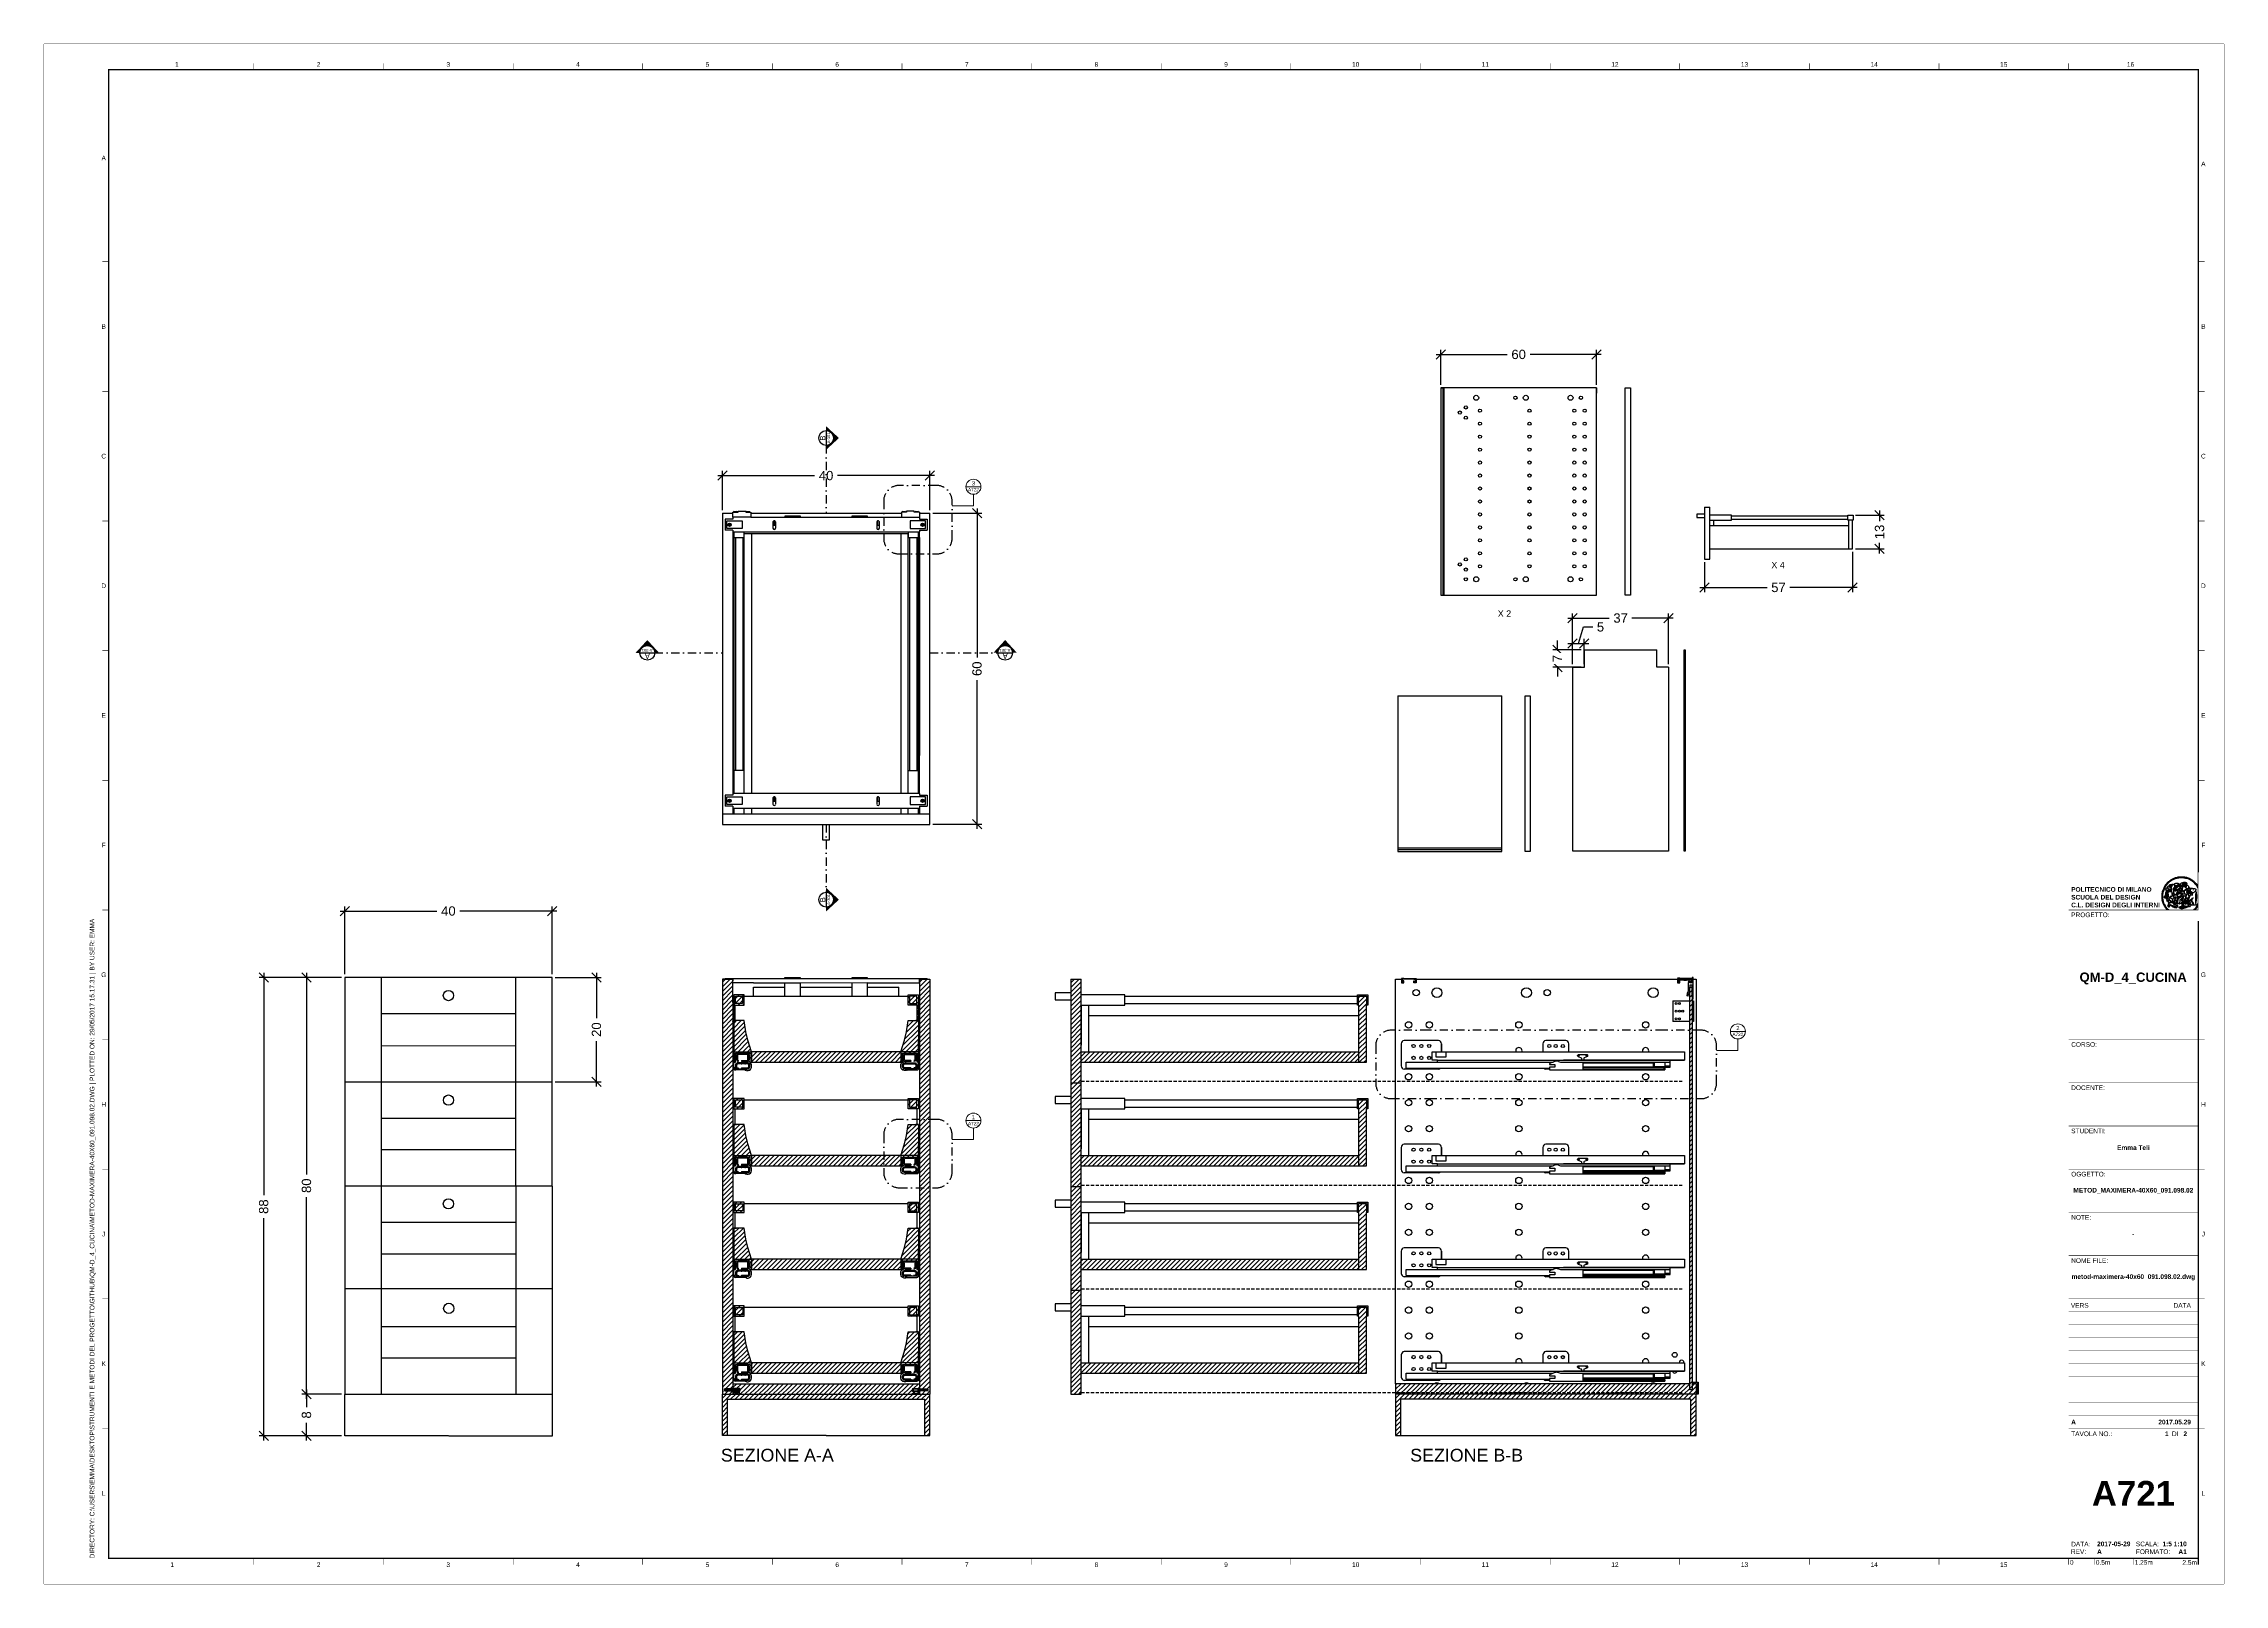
# Paper-space layout 'A000' of a CAD drawing. Header units: millimetres. Extents: x 0 to 841, y 0 to 594.
# The model-space entities are those that its viewports show. They can reach past a viewport. Long polylines and large blocks are cut down to what shows.
import ezdxf
from ezdxf.enums import TextEntityAlignment as Align

# ---------------------------------------------------------------- set-up
doc = ezdxf.new("R2010")
doc.units = ezdxf.units.MM
doc.set_wipeout_variables(frame=1)
for name, pattern in [('CENTERX2', [4, 2.5, -0.5, 0.5, -0.5]), ('HIDDEN', [0.375, 0.25, -0.125]), ('TRATTOPUNTO', [25.4, 12.7, -6.35, 0, -6.35])]:
    doc.linetypes.add(name, pattern=pattern)
doc.layers.add('A-ANNO-SYMB', color=3, linetype='Continuous', lineweight=15)
for name, color, linetype in [('CONTORNO', 8, 'Continuous'), ('G-ANNO-LOGO', 3, 'Continuous'), ('G-ANNO-TEXT', 3, 'Continuous'), ('G-ANNO-TTLB', 3, 'Continuous'), ('linee sezionate', 5, 'Continuous'), ('prospetti', 2, 'Continuous'), ('quote', 3, 'Continuous'), ('simboli', 6, 'Continuous'), ('simboli tratteggiati', 1, 'Continuous'), ('viti', 4, 'Continuous')]:
    doc.layers.add(name, color=color, linetype=linetype)
doc.layers.add('G-ANNO-NPLT', color=210, linetype='Continuous', plot=False)
doc.layers.get('CONTORNO').off()
doc.styles.add('ARIAL', font='arial.ttf')
doc.styles.add('ARIAL-BOLD', font='')
doc.styles.add('E-ARIAL', font='arial.ttf')
doc.styles.get("Standard").update_dxf_attribs({"font": 'arial.ttf'})
doc.styles.add('underline', font='arial.ttf')
doc.styles.get('ARIAL-BOLD').set_extended_font_data('Arial', bold=True)
doc.dimstyles.new('TICK_36', dxfattribs={"dimtxt": 3.6, "dimasz": 3.6, "dimexe": 1.8, "dimexo": 1.2, "dimgap": 1.8, "dimtad": 0, "dimdec": 0, "dimzin": 0, "dimdsep": 46, "dimtxsty": 'ARIAL', "dimblk": 'OBLIQUE', "dimcen": 1.8, "dimdle": 1.8, "dimclrd": 256, "dimclrt": 256, "dimadec": 0, "dimazin": 0, "dimtfac": 1, "dimtdec": 0, "dimtmove": 1, "dimatfit": 3, "dimldrblk": 'OPEN90', "dimfxl": 1, "dimtfill": 1, "dimtolj": 1, "dimtzin": 0, "dimarcsym": 0})
pattern_1 = [(45, (-20.9681, 0), (-0.4490128, 0.4490128), [])]

# ---------------------------------------------------------------- blocks, each defined once
blk = doc.blocks.new('A1_GRID_LAYOUT')
at = {"layer": 'G-ANNO-NPLT', "const_width": 0.18}
for points in [[(841, 594), (0, 594)], [(0, 0), (0, 594)], [(841, 0), (841, 594)], [(841, 0), (0, 0)]]:
    blk.add_lwpolyline(points, dxfattribs=at)
at = {"layer": 'G-ANNO-TTLB', "const_width": 0.5, "flags": 128}
blk.add_lwpolyline([(25, 584), (25, 10), (831, 10), (831, 584)], close=True, dxfattribs=at)
at = {"layer": 'G-ANNO-TTLB', "const_width": 0.18, "flags": 128}
for points in [[(81, 586.5), (81, 584)], [(131, 586.5), (131, 584)], [(181, 586.5), (181, 584)], [(231, 586.5), (231, 584)], [(281, 586.5), (281, 584)], [(331, 586.5), (331, 584)], [(381, 586.5), (381, 584)], [(431, 586.5), (431, 584)], [(481, 586.5), (481, 584)], [(531, 586.5), (531, 584)], [(581, 586.5), (581, 584)], [(631, 586.5), (631, 584)], [(681, 586.5), (681, 584)], [(731, 586.5), (731, 584)], [(781, 586.5), (781, 584)], [(0, 578.5), (0, 576)], [(25, 510), (22.5, 510)], [(833.5, 510), (831, 510)], [(25, 460), (22.5, 460)], [(833.5, 460), (831, 460)], [(25, 410), (22.5, 410)], [(833.5, 410), (831, 410)], [(25, 360), (22.5, 360)], [(833.5, 360), (831, 360)], [(25, 310), (22.5, 310)], [(833.5, 310), (831, 310)], [(25, 260), (22.5, 260)], [(833.5, 260), (831, 260)], [(25, 210), (22.5, 210)], [(833.5, 210), (831, 210)], [(25, 160), (22.5, 160)], [(833.5, 160), (831, 160)], [(25, 110), (22.5, 110)], [(833.5, 110), (831, 110)], [(833.5, 110), (831, 110)], [(25, 60), (22.5, 60)], [(833.5, 60), (831, 60)], [(833.5, 60), (831, 60)], [(81, 10), (81, 7.5)], [(131, 10), (131, 7.5)], [(181, 10), (181, 7.5)], [(231, 10), (231, 7.5)], [(281, 10), (281, 7.5)], [(331, 10), (331, 7.5)], [(381, 10), (381, 7.5)], [(431, 10), (431, 7.5)], [(481, 10), (481, 7.5)], [(531, 10), (531, 7.5)], [(581, 10), (581, 7.5)], [(631, 10), (631, 7.5)], [(681, 10), (681, 7.5)], [(731, 10), (731, 7.5)], [(781, 10), (781, 7.5)]]:
    blk.add_lwpolyline(points, dxfattribs=at)
at = {"layer": 'G-ANNO-TTLB', "const_width": 0.18}
blk.add_lwpolyline([(716.5, 10), (776.5, 10)], dxfattribs=at)
at = {"layer": 'G-ANNO-TEXT', "style": 'ARIAL'}
for s, p in [('1', (51.35, 586.07)), ('2', (106, 586.07)), ('3', (156, 586.07)), ('4', (206, 586.07)), ('5', (256, 586.07)), ('6', (306, 586.07)), ('7', (356, 586.07)), ('8', (406, 586.07)), ('9', (456, 586.07)), ('10', (506, 586.07)), ('11', (556, 586.07)), ('12', (606, 586.07)), ('13', (656, 586.07)), ('14', (706, 586.07)), ('15', (756, 586.07)), ('16', (804.89, 586.07)), ('A', (23.09, 549.98)), ('A', (832.98, 547.71)), ('B', (23.09, 485)), ('B', (832.98, 485)), ('C', (23.09, 435)), ('C', (832.98, 435)), ('D', (23.09, 385)), ('D', (832.98, 385)), ('E', (23.09, 335)), ('E', (832.98, 335)), ('F', (23.09, 285)), ('F', (832.98, 285)), ('G', (23.09, 235)), ('G', (832.98, 235)), ('H', (23.09, 185)), ('H', (832.98, 185)), ('J', (23.09, 135)), ('J', (832.98, 135)), ('K', (23.09, 85)), ('K', (832.98, 85)), ('L', (23.09, 35)), ('L', (832.98, 35)), ('2', (106, 7.51)), ('3', (156, 7.51)), ('6', (306, 7.51)), ('8', (406, 7.51)), ('9', (456, 7.51)), ('10', (506, 7.51)), ('12', (606, 7.51)), ('13', (656, 7.51)), ('1', (49.49, 7.51)), ('4', (206, 7.51)), ('5', (256, 7.51)), ('7', (356, 7.51)), ('11', (556, 7.51)), ('14', (706, 7.51)), ('15', (756, 7.51))]:
    blk.add_text(s, height=1.8, dxfattribs=at).set_placement(p, align=Align.MIDDLE_CENTER)
at = {"layer": 'G-ANNO-TEXT', "insert": (17.7, 9.95), "char_height": 1.8, "attachment_point": 1, "rotation": 90, "style": 'ARIAL'}
blk.add_mtext_dynamic_manual_height_columns('DIRECTORY: C:\\\\USERS\\\\EMMA\\\\DESKTOP\\\\STRUMENTI E METODI DEL PROGETTO\\\\GITHUB\\\\QM-D_4_CUCINA\\\\METOD-MAXIMERA-40X60_091.098.02.DWG | PLOTTED ON: 29/05/2017 15.17.31 | BY USER: EMMA', width=412.209, gutter_width=9, heights=[0], dxfattribs=at)
blk = doc.blocks.new('*U14')
at = {"layer": 'G-ANNO-TTLB', "const_width": 0.18}
for points in [[(0, -2.5), (0, 0)], [(10, 0), (10, -2.5)], [(25, 0), (25, -2.5)]]:
    blk.add_lwpolyline(points, dxfattribs=at)
at = {"layer": 'G-ANNO-TTLB'}
blk.add_lwpolyline([(50, 0, 0.48, 0.48, 0), (50, -2.5, 0.48, 0.48, 0)], format="xyseb", dxfattribs=at)
at = {"layer": 'G-ANNO-TEXT', "style": 'E-ARIAL'}
blk.add_text('0', height=1.8, dxfattribs=at).set_placement((1.2, -0.7), align=Align.TOP_CENTER)
for s, p in [('0.5m', (10.5, -2.5)), ('1.25m', (25.5, -2.5))]:
    blk.add_text(s, height=1.8, dxfattribs=at).set_placement(p)
blk.add_text('2.5m', height=1.8, dxfattribs=at).set_placement((49.5, -2.5), align=Align.RIGHT)
blk = doc.blocks.new('logoPolimi')
for p, q in [((-2.37, 0.12), (-2.16, 0.11)), ((-2.37, 0.01), (-2.16, 0.01)), ((-2.36, 0.23), (-2.15, 0.21)), ((-2.35, 0.34), (-2.14, 0.31)), ((-2.33, 0.45), (-2.12, 0.41)), ((-2.3, 0.55), (-2.1, 0.51)), ((-2.28, 0.66), (-2.07, 0.6)), ((-2.24, 0.77), (-2.04, 0.7)), ((-2.2, 0.87), (-2.01, 0.79)), ((-2.16, 0.97), (-1.97, 0.89)), ((-2.11, 1.07), (-1.93, 0.98)), ((-2.06, 1.17), (-1.88, 1.07)), ((-2.01, 1.26), (-1.83, 1.15)), ((-1.94, 1.36), (-1.77, 1.24)), ((-1.88, 1.45), (-1.71, 1.32)), ((-1.84, 0.03), (-1.82, 0.35)), ((-1.81, 1.53), (-1.65, 1.4)), ((-1.74, 1.61), (-1.58, 1.47)), ((-1.73, 0.59), (-1.73, 0.59)), ((-1.73, 0.59), (-1.73, 0.59)), ((-1.66, 1.69), (-1.51, 1.54)), ((-1.65, 0.57), (-1.65, 0.57)), ((-1.59, 1.12), (-1.59, 1.12)), ((-1.58, 1.77), (-1.44, 1.61)), ((-1.51, 0.55), (-1.51, 0.55)), ((-1.51, 0.55), (-1.51, 0.55)), ((-1.49, 1.84), (-1.36, 1.68)), ((-1.41, 1.91), (-1.28, 1.74)), ((-1.32, 1.97), (-1.2, 1.8)), ((-1.31, 0.79), (-1.21, 0.75)), ((-1.21, 0.75), (-1.31, 0.79)), ((-1.21, 0.75), (-1.31, 0.79)), ((-1.22, 2.03), (-1.11, 1.85)), ((-1.21, 0.75), (-1.21, 0.75)), ((-1.21, 0.75), (-1.21, 0.75)), ((-1.19, 0.76), (-1.19, 0.76)), ((-1.19, 0.76), (-1.19, 0.76)), ((-1.17, 0.99), (-1.18, 0.99)), ((-1.18, 0.99), (-1.17, 0.99)), ((-1.16, 0.57), (-1.16, 0.57)), ((-1.16, 0.57), (-1.16, 0.57)), ((-1.13, 2.09), (-1.03, 1.9)), ((-1.1, 0.01), (-0.99, 0.06)), ((-0.99, 0.06), (-1.1, 0.01)), ((-0.99, 0.06), (-1.1, 0.01)), ((-1.03, 2.14), (-0.94, 1.95)), ((-0.99, 0.06), (-0.99, 0.06)), ((-0.99, 0.06), (-0.99, 0.06)), ((-0.97, 0.79), (-0.98, 0.79)), ((-0.89, 0.84), (-0.97, 0.79)), ((-0.97, 0.79), (-0.89, 0.84)), ((-0.96, 1.41), (-0.96, 1.41)), ((-0.96, 1.41), (-0.96, 1.41)), ((-0.93, 2.18), (-0.84, 1.99)), ((-0.89, 0.84), (-0.82, 0.87)), ((-0.82, 0.87), (-0.89, 0.84)), ((-0.89, 0.84), (-0.82, 0.87)), ((-0.88, 0.83), (-0.89, 0.84)), ((-0.85, 1.39), (-0.85, 1.39)), ((-0.85, 1.39), (-0.85, 1.39)), ((-0.84, 0.14), (-0.84, 0.14)), ((-0.83, 2.22), (-0.75, 2.03)), ((-0.77, 1.08), (-0.78, 1.08)), ((-0.78, 1.08), (-0.77, 1.08)), ((-0.61, 1.12), (-0.77, 1.08)), ((-0.77, 1.08), (-0.61, 1.12)), ((-0.77, 1.08), (-0.61, 1.12)), ((-0.75, 1.3), (-0.76, 1.29)), ((-0.76, 1.29), (-0.75, 1.3)), ((-0.72, 2.26), (-0.66, 2.06)), ((-0.65, 0.99), (-0.7, 0.96)), ((-0.69, 0.18), (-0.68, 0.18)), ((-0.66, 0.93), (-0.66, 0.93)), ((-0.66, 0.93), (-0.64, 0.93)), ((-0.66, 0.93), (-0.66, 0.93)), ((-0.66, 0.93), (-0.66, 0.93)), ((-0.63, 1.01), (-0.63, 1.01)), ((-0.63, 1.01), (-0.62, 1.01)), ((-0.63, 0.66), (-0.63, 0.66)), ((-0.61, 2.29), (-0.56, 2.09)), ((-0.6, 1.12), (-0.61, 1.12)), ((-0.61, 1.12), (-0.6, 1.12)), ((-0.61, 1.12), (-0.6, 1.12)), ((-0.61, 0.86), (-0.57, 0.85)), ((-0.57, 0.85), (-0.61, 0.86)), ((-0.61, 0.86), (-0.57, 0.85)), ((-0.53, 1.08), (-0.6, 1.12)), ((-0.6, 1.12), (-0.6, 1.11)), ((-0.6, 1.12), (-0.53, 1.08)), ((-0.57, 0.8), (-0.59, 0.8)), ((-0.57, 0.85), (-0.53, 0.84)), ((-0.57, 0.85), (-0.57, 0.85)), ((-0.57, 0.85), (-0.57, 0.85)), ((-0.57, 0.85), (-0.53, 0.84)), ((-0.56, 0.29), (-0.49, 0.48)), ((-0.56, 0.14), (-0.56, 0.29)), ((-0.5, 0.11), (-0.56, 0.14)), ((-0.53, 0.84), (-0.51, 0.84)), ((-0.53, 0.84), (-0.51, 0.84)), ((-0.53, 0.84), (-0.53, 0.84)), ((-0.51, 2.32), (-0.46, 2.11)), ((-0.51, 0.11), (-0.51, 0.11)), ((-0.51, 0.11), (-0.51, 0.11)), ((-0.34, 0.33), (-0.5, 0.11)), ((-0.49, 0.48), (-0.41, 0.55)), ((-0.42, 0.8), (-0.47, 0.79)), ((-0.42, 0.8), (-0.47, 0.79)), ((-0.47, 0.79), (-0.45, 0.76)), ((-0.47, 0.79), (-0.45, 0.76)), ((-0.45, 1.14), (-0.42, 1.11)), ((-0.42, 1.26), (-0.36, 1.22)), ((-0.41, 0.55), (-0.34, 0.49)), ((-0.4, 2.34), (-0.36, 2.13)), ((-0.4, 1.37), (-0.38, 1.38)), ((-0.39, 1.37), (-0.4, 1.37)), ((-0.35, 1.33), (-0.4, 1.37)), ((-0.39, 1.24), (-0.4, 1.23)), ((-0.38, 1.14), (-0.38, 1.14)), ((-0.34, 0.49), (-0.09, 0.48)), ((-0.16, 0.32), (-0.34, 0.33)), ((-0.14, 0.32), (-0.31, 0.34)), ((-0.29, 2.35), (-0.26, 2.14)), ((-0.28, 1.3), (-0.29, 1.3)), ((-0.28, 1.3), (-0.28, 1.3)), ((-0.18, 2.36), (-0.16, 2.15)), ((-0.16, 1.24), (-0.16, 1.25)), ((-0.16, 1.25), (-0.16, 1.25)), ((-0.16, 0.49), (-0.14, 0.64)), ((-0.06, 0.27), (-0.16, 0.32)), ((-0.1, 0.88), (-0.09, 0.87)), ((-0.08, 1.37), (-0.08, 1.38)), ((-0.08, 1.23), (-0.05, 1.21)), ((-0.05, 1.21), (-0.08, 1.23)), ((-0.08, 1.23), (-0.05, 1.21)), ((-0.07, 2.37), (-0.06, 2.16)), ((-0.03, 0.26), (-0.06, 0.27)), ((-0.05, 1.21), (-0.04, 1.21)), ((-0.04, 1.21), (-0.05, 1.21)), ((-0.04, 1.21), (-0.04, 1.21)), ((-0.04, 1.21), (-0.04, 1.21)), ((-0.04, 0.48), (-0.03, 0.26)), ((0.03, 1.15), (0.03, 1.15)), ((0.03, 0.66), (0.03, 0.67)), ((0.04, 2.37), (0.04, 2.16)), ((0.07, 0.58), (0.07, 0.57)), ((0.1, 1.18), (0.1, 1.18)), ((0.1, 0.84), (0.1, 0.84)), ((0.13, 1.32), (0.17, 1.19)), ((0.15, 2.36), (0.14, 2.16)), ((0.14, 0.71), (0.34, 0.65)), ((0.31, 0.56), (0.17, 0.63)), ((0.26, 2.36), (0.24, 2.15)), ((0.27, 1.61), (0.27, 1.61)), ((0.27, 1.61), (0.27, 1.61)), ((0.27, 1.61), (0.27, 1.61)), ((0.29, 1.29), (0.29, 1.29)), ((0.29, 1.29), (0.29, 1.29)), ((0.29, 1.29), (0.29, 1.29)), ((0.29, 1.29), (0.29, 1.29)), ((0.33, 0.49), (0.34, 0.49)), ((0.33, 0.03), (0.35, 0.03)), ((0.33, 0.03), (0.35, 0.03)), ((0.37, 2.34), (0.34, 2.13)), ((0.34, 0.65), (0.34, 0.64)), ((0.35, 0.03), (0.57, 0.06)), ((0.35, 0.03), (0.57, 0.06)), ((0.35, 0.03), (0.35, 0.03)), ((0.35, 0.03), (0.35, 0.03)), ((0.38, 1.36), (0.37, 1.35)), ((0.38, 0.34), (0.37, 0.34)), ((0.38, 0.34), (0.38, 0.34)), ((0.43, 0.67), (0.39, 0.64)), ((0.48, 2.32), (0.44, 2.12)), ((0.49, 1.05), (0.51, 1.13)), ((0.51, 1.13), (0.49, 1.05)), ((0.49, 1.05), (0.51, 1.13)), ((0.51, 1.31), (0.5, 1.29)), ((0.51, 1.13), (0.52, 1.23)), ((0.52, 1.23), (0.51, 1.23)), ((0.51, 1.23), (0.52, 1.23)), ((0.52, 1.23), (0.51, 1.13)), ((0.51, 1.13), (0.52, 1.23)), ((0.52, 1.24), (0.6, 1.37)), ((0.52, 1.23), (0.6, 1.36)), ((0.6, 1.36), (0.52, 1.23)), ((0.52, 1.23), (0.52, 1.23)), ((0.52, 1.23), (0.52, 1.24)), ((0.52, 1.23), (0.52, 1.23)), ((0.55, 1.07), (0.53, 1.06)), ((0.53, 1.04), (0.53, 1.06)), ((0.53, 1.05), (0.53, 1.04)), ((0.59, 2.3), (0.54, 2.09)), ((0.54, 0.3), (0.63, 0.32)), ((0.54, -0.08), (0.61, 0.06)), ((0.61, 0.06), (0.54, -0.08)), ((0.54, -0.08), (0.61, 0.06)), ((0.56, 0.19), (0.59, 0.21)), ((0.57, 1.07), (0.57, 1.07)), ((0.57, 1.07), (0.57, 1.07)), ((0.57, 1.07), (0.57, 1.07)), ((0.57, 1.07), (0.57, 1.07)), ((0.57, 1.07), (0.57, 1.07)), ((0.57, 1.07), (0.57, 1.07)), ((0.57, 1.07), (0.57, 1.07)), ((0.58, 0.3), (0.59, 0.29)), ((0.59, 0.78), (0.59, 0.79)), ((0.59, 0.79), (0.59, 0.79)), ((0.59, 0.79), (0.59, 0.79)), ((0.59, 0.79), (0.59, 0.78)), ((0.61, 0.06), (0.6, 0.07)), ((0.6, 0.07), (0.61, 0.06)), ((0.61, 0.06), (0.61, 0.07)), ((0.62, 0.21), (0.65, 0.22)), ((0.69, 2.27), (0.63, 2.07)), ((0.64, 1.37), (0.65, 1.37)), ((0.69, 0.86), (0.68, 0.86)), ((0.68, 0.86), (0.69, 0.86)), ((0.68, 0.76), (0.68, 0.76)), ((0.8, 2.23), (0.73, 2.03)), ((0.76, 0.26), (0.76, 0.26)), ((0.9, 2.19), (0.82, 2)), ((0.82, 0.35), (0.84, 0.36)), ((0.82, 0.35), (0.82, 0.35)), ((0.84, 0.36), (0.84, 0.37)), ((0.85, 0.34), (1.05, 0.35)), ((1, 2.15), (0.91, 1.96)), ((0.93, 1.05), (0.93, 1.05)), ((0.93, 1.05), (0.93, 1.05)), ((0.93, 1.05), (0.93, 1.04)), ((0.93, 1.05), (0.93, 1.05)), ((0.97, 0.66), (0.96, 0.66)), ((1.01, 0.97), (0.98, 0.96)), ((1.1, 2.1), (1, 1.91)), ((1.2, 2.04), (1.09, 1.86)), ((1.17, 0.96), (1.17, 0.95)), ((1.17, 0.95), (1.17, 0.95)), ((1.29, 1.99), (1.18, 1.81)), ((1.38, 1.92), (1.26, 1.75)), ((1.34, 0.37), (1.26, 0.04)), ((1.27, 0.37), (1.27, 0.38)), ((1.28, 0.95), (1.28, 0.95)), ((1.47, 1.86), (1.34, 1.69)), ((1.37, 0.73), (1.46, 0.81)), ((1.41, 0.4), (1.41, 0.41)), ((1.56, 1.79), (1.42, 1.63)), ((1.64, 1.71), (1.49, 1.56)), ((1.49, 0.9), (1.57, 0.92)), ((1.72, 1.63), (1.56, 1.49)), ((1.67, 0.6), (1.57, 0.53)), ((1.79, 1.55), (1.63, 1.41)), ((1.86, 1.47), (1.7, 1.34)), ((1.93, 1.38), (1.76, 1.26)), ((1.99, 1.29), (1.81, 1.17)), ((2.05, 1.19), (1.87, 1.09)), ((2.1, 1.1), (1.92, 1)), ((2.15, 1), (1.96, 0.91)), ((2.19, 0.9), (2, 0.82)), ((2.23, 0.79), (2.04, 0.72)), ((2.27, 0.69), (2.07, 0.63)), ((2.3, 0.58), (2.09, 0.53)), ((2.32, 0.47), (2.12, 0.43)), ((2.34, 0.37), (2.13, 0.33)), ((2.36, 0.26), (2.15, 0.23)), ((2.37, 0.15), (2.16, 0.13)), ((2.37, 0.04), (2.16, 0.03)), ((-2.37, -0.1), (-2.16, -0.09)), ((-2.36, -0.21), (-2.15, -0.19)), ((-2.35, -0.32), (-2.14, -0.29)), ((-2.33, -0.43), (-2.12, -0.39)), ((-2.31, -0.54), (-2.1, -0.49)), ((-2.28, -0.65), (-2.08, -0.59)), ((-2.25, -0.75), (-2.05, -0.69)), ((-2.21, -0.86), (-2.02, -0.78)), ((-2.17, -0.96), (-1.98, -0.87)), ((-2.12, -1.06), (-1.93, -0.96)), ((-2.07, -1.16), (-1.89, -1.05)), ((-2.04, -0.15), (-1.97, -0.2)), ((-2.01, -1.25), (-1.84, -1.14)), ((-1.95, -1.34), (-1.78, -1.22)), ((-1.89, -1.43), (-1.72, -1.31)), ((-1.82, -1.52), (-1.66, -1.38)), ((-1.75, -1.6), (-1.59, -1.46)), ((-1.67, -1.68), (-1.52, -1.53)), ((-1.58, -0.12), (-1.6, -0.18)), ((-1.6, -0.18), (-1.58, -0.28)), ((-1.57, -0.54), (-1.59, -0.54)), ((-1.59, -0.54), (-1.59, -0.54)), ((-1.59, -1.76), (-1.45, -1.6)), ((-1.56, -0.32), (-1.56, -0.31)), ((-1.56, -0.31), (-1.56, -0.31)), ((-1.53, -0.65), (-1.53, -0.65)), ((-1.53, -0.65), (-1.53, -0.65)), ((-1.51, -1.83), (-1.37, -1.67)), ((-1.48, -0.86), (-1.48, -0.85)), ((-1.42, -0.37), (-1.42, -0.37)), ((-1.42, -1.9), (-1.29, -1.73)), ((-1.38, -0.46), (-1.38, -0.46)), ((-1.33, -1.96), (-1.21, -1.79)), ((-1.31, -0.24), (-1.31, -0.23)), ((-1.31, -0.23), (-1.31, -0.24)), ((-1.24, -2.02), (-1.13, -1.84)), ((-1.23, -0.19), (-1.23, -0.19)), ((-1.23, -0.19), (-1.23, -0.19)), ((-1.23, -0.19), (-1.23, -0.19)), ((-1.23, -0.19), (-1.23, -0.19)), ((-1.14, -2.08), (-1.04, -1.89)), ((-1.04, -2.13), (-0.95, -1.94)), ((-1.01, -0.39), (-1.02, -0.39)), ((-1.02, -0.39), (-1.01, -0.39)), ((-1.02, -0.7), (-1.02, -0.7)), ((-1.02, -0.7), (-1.02, -0.7)), ((-1.02, -0.7), (-1.02, -0.7)), ((-0.94, -2.18), (-0.86, -1.98)), ((-0.84, -2.22), (-0.77, -2.02)), ((-0.79, -0.51), (-0.83, -0.58)), ((-0.83, -0.58), (-0.79, -0.51)), ((-0.83, -0.58), (-0.79, -0.51)), ((-0.78, -1.05), (-0.83, -0.94)), ((-0.83, -0.94), (-0.78, -1.05)), ((-0.83, -0.94), (-0.83, -0.94)), ((-0.83, -0.94), (-0.78, -1.05)), ((-0.82, -1.23), (-0.82, -1.23)), ((-0.82, -1.23), (-0.77, -1.23)), ((-0.77, -1.23), (-0.82, -1.23)), ((-0.82, -1.23), (-0.82, -1.23)), ((-0.77, -1.23), (-0.82, -1.23)), ((-0.75, -0.96), (-0.8, -0.89)), ((-0.8, -0.89), (-0.79, -0.92)), ((-0.79, -0.92), (-0.8, -0.89)), ((-0.8, -0.89), (-0.75, -0.96)), ((-0.79, -0.92), (-0.8, -0.89)), ((-0.8, -0.89), (-0.8, -0.89)), ((-0.8, -0.89), (-0.75, -0.96)), ((-0.79, -0.92), (-0.78, -0.95)), ((-0.78, -0.95), (-0.79, -0.92)), ((-0.78, -0.95), (-0.79, -0.92)), ((-0.77, -0.49), (-0.78, -0.48)), ((-0.78, -0.48), (-0.77, -0.49)), ((-0.78, -0.95), (-0.76, -1)), ((-0.76, -1), (-0.78, -0.95)), ((-0.76, -1), (-0.78, -0.95)), ((-0.71, -0.89), (-0.75, -0.87)), ((-0.75, -0.87), (-0.71, -0.89)), ((-0.75, -0.87), (-0.71, -0.89)), ((-0.72, -1.01), (-0.75, -0.96)), ((-0.75, -0.96), (-0.72, -1.01)), ((-0.75, -0.96), (-0.72, -1.01)), ((-0.74, -2.25), (-0.67, -2.05)), ((-0.64, -0.93), (-0.71, -0.89)), ((-0.71, -0.89), (-0.64, -0.93)), ((-0.71, -0.89), (-0.64, -0.93)), ((-0.66, -0.53), (-0.66, -0.53)), ((-0.66, -0.53), (-0.66, -0.53)), ((-0.66, -0.53), (-0.66, -0.53)), ((-0.63, -2.29), (-0.57, -2.08)), ((-0.52, -2.31), (-0.48, -2.11)), ((-0.39, -0.81), (-0.51, -0.69)), ((-0.51, -1.04), (-0.5, -1.04)), ((-0.48, -0.42), (-0.48, -0.42)), ((-0.48, -0.42), (-0.48, -0.42)), ((-0.48, -0.42), (-0.48, -0.42)), ((-0.42, -2.33), (-0.38, -2.13)), ((-0.41, -0.51), (-0.41, -0.51)), ((-0.38, -0.05), (-0.39, -0.12)), ((-0.39, -0.12), (-0.37, -0.1)), ((-0.35, -0.14), (-0.37, -0.08)), ((-0.37, -0.09), (-0.37, -0.09)), ((-0.33, -0.12), (-0.35, -0.14)), ((-0.32, -0.14), (-0.35, -0.14)), ((-0.35, -0.18), (-0.34, -0.22)), ((-0.34, -0.08), (-0.29, -0.16)), ((-0.34, -0.22), (-0.34, -0.22)), ((-0.27, -0.17), (-0.32, -0.14)), ((-0.31, -2.35), (-0.28, -2.14)), ((-0.25, -0.91), (-0.26, -0.9)), ((-0.26, -1.29), (0.1, -1.2)), ((0.1, -1.2), (-0.26, -1.29)), ((0.08, -1.4), (-0.26, -1.29)), ((-0.26, -1.29), (0.08, -1.4)), ((-0.26, -1.38), (-0.26, -1.29)), ((-0.26, -1.29), (-0.26, -1.29)), ((-0.26, -1.29), (-0.26, -1.38)), ((-0.26, -1.29), (0.08, -1.4)), ((-0.26, -1.29), (-0.26, -1.29)), ((0.08, -1.49), (-0.26, -1.38)), ((-0.26, -1.38), (0.09, -1.49)), ((-0.2, -2.36), (-0.18, -2.15)), ((-0.14, -0.15), (-0.16, -0.13)), ((-0.11, -0.04), (-0.12, -0.05)), ((-0.09, -2.37), (-0.08, -2.16)), ((-0.04, -0.41), (-0.01, -0.44)), ((-0.01, -0.44), (-0.04, -0.41)), ((-0.04, -0.41), (-0.01, -0.44)), ((0.03, -2.37), (0.02, -2.16)), ((0.07, -0.84), (0.07, -0.84)), ((0.07, -0.84), (0.07, -0.84)), ((0.1, -1.2), (0.08, -1.32)), ((0.08, -1.32), (0.13, -1.2)), ((0.08, -1.4), (0.72, -1.22)), ((0.72, -1.22), (0.08, -1.4)), ((0.08, -1.4), (0.72, -1.22)), ((0.72, -1.31), (0.08, -1.49)), ((0.08, -1.44), (0.08, -1.4)), ((0.08, -1.4), (0.08, -1.44)), ((0.08, -1.4), (0.08, -1.49)), ((0.08, -1.49), (0.08, -1.44)), ((0.08, -1.44), (0.08, -1.44)), ((0.08, -1.44), (0.08, -1.45)), ((0.08, -1.45), (0.08, -1.46)), ((0.08, -1.46), (0.08, -1.49)), ((0.1, -1.01), (0.09, -0.86)), ((0.1, -1.01), (0.09, -0.86)), ((0.09, -1.49), (0.72, -1.31)), ((0.1, -1.2), (0.12, -1.04)), ((0.12, -1.04), (0.1, -1.2)), ((0.13, -1.2), (0.1, -1.2)), ((0.1, -1.2), (0.13, -1.2)), ((0.13, -1.2), (0.1, -1.2)), ((0.1, -1.2), (0.1, -1.2)), ((0.11, -0.44), (0.11, -0.44)), ((0.11, -0.44), (0.11, -0.44)), ((0.12, -0.21), (0.12, -0.21)), ((0.12, -0.21), (0.12, -0.21)), ((0.12, -0.21), (0.12, -0.21)), ((0.12, -0.21), (0.12, -0.21)), ((0.12, -0.21), (0.12, -0.21)), ((0.12, -0.21), (0.12, -0.21)), ((0.12, -0.21), (0.12, -0.21)), ((0.12, -0.21), (0.12, -0.21)), ((0.12, -0.21), (0.12, -0.21)), ((0.12, -0.21), (0.12, -0.21)), ((0.12, -0.21), (0.12, -0.21)), ((0.12, -0.21), (0.12, -0.21)), ((0.12, -0.21), (0.12, -0.21)), ((0.12, -0.56), (0.14, -0.53)), ((0.14, -0.53), (0.12, -0.56)), ((0.12, -0.56), (0.14, -0.53)), ((0.12, -1.04), (0.12, -1.04)), ((0.12, -1.04), (0.12, -1.04)), ((0.12, -1.04), (0.12, -1.04)), ((0.14, -2.37), (0.12, -2.16)), ((0.21, -0.99), (0.13, -1.2)), ((0.13, -1.2), (0.21, -0.99)), ((0.36, -1.14), (0.13, -1.2)), ((0.13, -1.2), (0.26, -1.17)), ((0.14, -0.53), (0.16, -0.49)), ((0.16, -0.49), (0.14, -0.53)), ((0.14, -0.53), (0.16, -0.49)), ((0.16, -0.49), (0.16, -0.49)), ((0.16, -0.49), (0.16, -0.49)), ((0.28, -1.19), (0.21, -0.99)), ((0.21, -0.99), (0.31, -1.27)), ((0.25, -2.36), (0.22, -2.15)), ((0.24, -0.17), (0.24, -0.16)), ((0.24, -0.16), (0.24, -0.17)), ((0.25, -0.84), (0.25, -0.88)), ((0.25, -0.88), (0.25, -0.84)), ((0.25, -0.88), (0.25, -0.84)), ((0.25, -0.88), (0.29, -1.17)), ((0.26, -0.88), (0.25, -0.88)), ((0.31, -1.27), (0.25, -0.88)), ((0.26, -1.17), (0.28, -1.16)), ((0.28, -1.16), (0.36, -1.14)), ((0.29, -1.17), (0.28, -1.19)), ((0.35, -2.34), (0.32, -2.14)), ((0.36, -1.14), (0.72, -1.22)), ((0.72, -1.22), (0.36, -1.14)), ((0.46, -2.32), (0.42, -2.12)), ((0.49, -0.31), (0.49, -0.31)), ((0.49, -0.31), (0.49, -0.31)), ((0.5, -0.27), (0.5, -0.27)), ((0.51, -0.27), (0.51, -0.27)), ((0.57, -2.3), (0.52, -2.1)), ((0.68, -2.27), (0.62, -2.07)), ((0.78, -2.24), (0.71, -2.04)), ((0.72, -0.81), (0.75, -0.89)), ((0.72, -1.22), (0.72, -1.31)), ((0.72, -1.31), (0.72, -1.22)), ((0.74, -0.23), (0.74, -0.23)), ((0.74, -0.23), (0.75, -0.24)), ((0.75, -0.23), (0.75, -0.23)), ((0.89, -2.2), (0.81, -2)), ((0.86, -0.25), (0.82, -0.34)), ((0.87, -0.22), (0.86, -0.23)), ((0.87, -0.22), (0.86, -0.25)), ((0.99, -2.15), (0.9, -1.96)), ((0.96, -0.58), (0.96, -0.57)), ((1.09, -2.11), (0.99, -1.92)), ((1.05, -1.05), (1.04, -1.05)), ((1.19, -2.05), (1.08, -1.87)), ((1.28, -2), (1.17, -1.82)), ((1.37, -1.93), (1.25, -1.76)), ((1.31, -0.27), (1.3, -0.26)), ((1.3, -0.26), (1.3, -0.26)), ((1.3, -0.26), (1.3, -0.26)), ((1.3, -0.26), (1.31, -0.27)), ((1.3, -0.26), (1.3, -0.26)), ((1.46, -1.87), (1.33, -1.7)), ((1.54, -1.8), (1.41, -1.64)), ((1.63, -1.72), (1.48, -1.57)), ((1.71, -1.65), (1.55, -1.5)), ((1.78, -1.57), (1.62, -1.43)), ((1.85, -1.48), (1.69, -1.35)), ((1.92, -1.39), (1.75, -1.27)), ((1.98, -1.3), (1.81, -1.19)), ((2.04, -1.21), (1.86, -1.1)), ((2.09, -1.11), (1.91, -1.01)), ((2.14, -1.01), (1.95, -0.92)), ((2.19, -0.91), (1.99, -0.83)), ((2.23, -0.81), (2.03, -0.74)), ((2.26, -0.7), (2.06, -0.64)), ((2.29, -0.6), (2.09, -0.55)), ((2.32, -0.49), (2.11, -0.45)), ((2.34, -0.38), (2.13, -0.35)), ((2.35, -0.27), (2.15, -0.25)), ((2.37, -0.08), (2.16, -0.07)), ((2.36, -0.16), (2.16, -0.15))]:
    blk.add_line(p, q)
for points in [[(-1.9, 0.12), (-1.94, 0.02), (-2.05, -0.09), (-2.05, -0.09)], [(-1.86, 0.38), (-1.86, 0.38), (-1.87, 0.19), (-1.9, 0.12)], [(-1.76, 0.6), (-1.76, 0.6), (-1.84, 0.57), (-1.86, 0.38)], [(-1.86, -0.04), (-1.84, 0.02), (-1.84, 0.03), (-1.84, 0.03)], [(-1.82, 0.78), (-1.83, 0.8), (-1.85, 0.86), (-1.83, 0.88)], [(-1.82, 0.78), (-1.83, 0.8), (-1.85, 0.86), (-1.83, 0.88)], [(-1.83, 0.88), (-1.81, 0.9), (-1.76, 0.96), (-1.76, 0.96)], [(-1.83, 0.88), (-1.81, 0.9), (-1.76, 0.96), (-1.76, 0.96)], [(-1.76, 0.6), (-1.83, 0.7), (-1.78, 0.74), (-1.78, 0.74)], [(-1.78, 0.74), (-1.79, 0.74), (-1.83, 0.7), (-1.76, 0.6)], [(-1.78, 0.74), (-1.8, 0.76), (-1.81, 0.78), (-1.82, 0.78)], [(-1.78, 0.74), (-1.8, 0.76), (-1.81, 0.78), (-1.82, 0.78)], [(-1.82, 0.35), (-1.81, 0.5), (-1.73, 0.59), (-1.73, 0.59)], [(-1.82, -0.19), (-1.73, -0.07), (-1.75, 0.14), (-1.75, 0.3)], [(-1.75, 0.33), (-1.75, 0.17), (-1.73, -0.05), (-1.8, -0.17)], [(-1.78, 0.74), (-1.75, 0.72), (-1.72, 0.69), (-1.68, 0.7)], [(-1.68, 0.7), (-1.72, 0.69), (-1.75, 0.72), (-1.78, 0.74)], [(-1.68, 0.7), (-1.72, 0.69), (-1.75, 0.72), (-1.78, 0.74)], [(-1.78, 0.74), (-1.78, 0.74), (-1.78, 0.74), (-1.78, 0.74)], [(-1.76, 0.96), (-1.68, 1.1), (-1.59, 1.12), (-1.59, 1.12)], [(-1.76, 0.96), (-1.68, 1.1), (-1.6, 1.12), (-1.6, 1.12)], [(-1.73, 0.59), (-1.74, 0.59), (-1.75, 0.6), (-1.76, 0.6)], [(-1.73, 0.59), (-1.74, 0.59), (-1.75, 0.6), (-1.76, 0.6)], [(-1.75, 0.3), (-1.76, 0.47), (-1.65, 0.57), (-1.65, 0.57)], [(-1.65, 0.57), (-1.65, 0.57), (-1.76, 0.5), (-1.75, 0.33)], [(-1.65, 0.57), (-1.68, 0.58), (-1.7, 0.58), (-1.73, 0.59)], [(-1.65, 0.57), (-1.68, 0.58), (-1.7, 0.58), (-1.73, 0.59)], [(-1.5, 0.71), (-1.53, 0.74), (-1.61, 0.71), (-1.68, 0.7)], [(-1.68, 0.7), (-1.61, 0.71), (-1.53, 0.73), (-1.5, 0.71)], [(-1.5, 0.71), (-1.53, 0.73), (-1.61, 0.71), (-1.68, 0.7)], [(-1.51, 0.55), (-1.56, 0.56), (-1.61, 0.56), (-1.65, 0.57)], [(-1.65, 0.57), (-1.61, 0.56), (-1.56, 0.56), (-1.51, 0.55)], [(-1.51, 0.55), (-1.56, 0.56), (-1.61, 0.56), (-1.65, 0.57)], [(-1.59, 1.12), (-1.6, 1.06), (-1.61, 0.99), (-1.61, 0.97)], [(-1.61, 0.97), (-1.61, 0.99), (-1.6, 1.06), (-1.59, 1.12)], [(-1.61, 0.97), (-1.61, 0.99), (-1.6, 1.06), (-1.59, 1.12)], [(-1.61, 0.97), (-1.61, 0.95), (-1.56, 0.88), (-1.54, 0.87)], [(-1.54, 0.87), (-1.56, 0.88), (-1.61, 0.95), (-1.61, 0.97)], [(-1.54, 0.87), (-1.56, 0.88), (-1.61, 0.96), (-1.61, 0.97)], [(-1.59, 1.12), (-1.59, 1.13), (-1.59, 1.15), (-1.58, 1.16)], [(-1.59, 1.12), (-1.59, 1.13), (-1.59, 1.15), (-1.58, 1.16)], [(-1.58, 1.16), (-1.57, 1.21), (-1.52, 1.23), (-1.49, 1.25)], [(-1.58, 1.16), (-1.57, 1.21), (-1.52, 1.23), (-1.49, 1.25)], [(-1.58, 0.36), (-1.58, 0.48), (-1.51, 0.55), (-1.51, 0.55)], [(-1.51, 0.55), (-1.51, 0.55), (-1.58, 0.48), (-1.58, 0.36)], [(-1.51, 0.55), (-1.51, 0.55), (-1.58, 0.48), (-1.58, 0.36)], [(-1.55, 0.04), (-1.55, 0.08), (-1.58, 0.25), (-1.58, 0.36)], [(-1.58, 0.36), (-1.58, 0.25), (-1.55, 0.08), (-1.55, 0.04)], [(-1.58, 0.36), (-1.58, 0.25), (-1.55, 0.08), (-1.55, 0.04)], [(-1.58, -0.12), (-1.57, -0.06), (-1.55, 0.02), (-1.55, 0.04)], [(-1.55, 0.04), (-1.55, 0.02), (-1.57, -0.06), (-1.58, -0.12)], [(-1.55, 0.04), (-1.55, 0.02), (-1.56, -0.04), (-1.57, -0.1)], [(-1.54, 0.87), (-1.52, 0.85), (-1.47, 0.83), (-1.44, 0.83)], [(-1.44, 0.83), (-1.47, 0.83), (-1.52, 0.85), (-1.54, 0.87)], [(-1.45, 0.83), (-1.47, 0.83), (-1.52, 0.85), (-1.54, 0.87)], [(-1.51, 0.55), (-1.33, 0.54), (-1.16, 0.57), (-1.16, 0.57)], [(-1.16, 0.57), (-1.16, 0.57), (-1.33, 0.54), (-1.51, 0.55)], [(-1.16, 0.57), (-1.16, 0.57), (-1.33, 0.54), (-1.51, 0.55)], [(-1.5, 0.71), (-1.46, 0.68), (-1.4, 0.62), (-1.33, 0.66)], [(-1.33, 0.66), (-1.4, 0.62), (-1.46, 0.68), (-1.5, 0.71)], [(-1.33, 0.66), (-1.4, 0.62), (-1.46, 0.68), (-1.5, 0.71)], [(-1.49, 1.25), (-1.46, 1.26), (-1.42, 1.33), (-1.39, 1.36)], [(-1.49, 1.25), (-1.46, 1.27), (-1.43, 1.34), (-1.39, 1.36)], [(-1.31, 0.79), (-1.33, 0.79), (-1.42, 0.83), (-1.45, 0.83)], [(-1.44, 0.83), (-1.42, 0.83), (-1.33, 0.79), (-1.31, 0.79)], [(-1.31, 0.79), (-1.33, 0.79), (-1.42, 0.83), (-1.44, 0.83)], [(-1.35, 1.1), (-1.4, 1.17), (-1.36, 1.23), (-1.29, 1.31)], [(-1.29, 1.31), (-1.36, 1.23), (-1.4, 1.17), (-1.35, 1.1)], [(-1.35, 1.1), (-1.4, 1.17), (-1.36, 1.23), (-1.29, 1.31)], [(-1.39, 1.36), (-1.35, 1.38), (-1.26, 1.4), (-1.19, 1.41)], [(-1.39, 1.36), (-1.35, 1.38), (-1.26, 1.4), (-1.19, 1.41)], [(-1.18, 0.99), (-1.24, 0.97), (-1.3, 1.03), (-1.35, 1.1)], [(-1.35, 1.1), (-1.3, 1.03), (-1.24, 0.97), (-1.18, 0.99)], [(-1.18, 1), (-1.24, 0.97), (-1.3, 1.03), (-1.35, 1.1)], [(-1.33, 0.66), (-1.28, 0.7), (-1.23, 0.73), (-1.21, 0.75)], [(-1.21, 0.75), (-1.23, 0.73), (-1.28, 0.7), (-1.33, 0.66)], [(-1.21, 0.75), (-1.23, 0.73), (-1.28, 0.7), (-1.33, 0.66)], [(-1.29, 1.31), (-1.22, 1.39), (-1.01, 1.41), (-0.96, 1.41)], [(-0.96, 1.41), (-1.01, 1.41), (-1.22, 1.39), (-1.29, 1.31)], [(-1.29, 1.31), (-1.22, 1.39), (-1.01, 1.41), (-0.96, 1.41)], [(-1.24, -0.02), (-1.21, -0.01), (-1.1, 0.01), (-1.1, 0.01)], [(-1.1, 0.01), (-1.1, 0.01), (-1.21, -0.01), (-1.24, -0.02)], [(-1.1, 0.01), (-1.1, 0.01), (-1.21, -0.01), (-1.24, -0.02)], [(-1.21, 0.75), (-1.2, 0.75), (-1.19, 0.76), (-1.19, 0.76)], [(-1.19, 0.76), (-1.19, 0.76), (-1.2, 0.75), (-1.21, 0.75)], [(-1.19, 0.76), (-1.19, 0.76), (-1.2, 0.76), (-1.21, 0.75)], [(-1.19, 1.41), (-1.11, 1.43), (-0.97, 1.41), (-0.97, 1.41)], [(-1.19, 1.41), (-1.12, 1.43), (-0.98, 1.41), (-0.98, 1.41)], [(-1.19, 0.76), (-1.19, 0.77), (-1.18, 0.78), (-1.18, 0.79)], [(-1.18, 0.79), (-1.18, 0.78), (-1.19, 0.77), (-1.19, 0.76)], [(-1.19, 0.76), (-1.19, 0.77), (-1.19, 0.78), (-1.18, 0.79)], [(-1.18, 0.68), (-1.18, 0.68), (-1.19, 0.71), (-1.19, 0.76)], [(-1.19, 0.76), (-1.19, 0.71), (-1.18, 0.68), (-1.18, 0.68)], [(-1.18, 0.68), (-1.18, 0.68), (-1.19, 0.71), (-1.19, 0.76)], [(-1.18, 0.97), (-1.18, 0.97), (-1.18, 0.98), (-1.17, 0.99)], [(-1.17, 0.99), (-1.18, 0.98), (-1.18, 0.97), (-1.18, 0.97)], [(-1.18, 0.97), (-1.18, 0.97), (-1.18, 0.98), (-1.17, 0.99)], [(-1.18, 0.79), (-1.17, 0.86), (-1.18, 0.95), (-1.18, 0.97)], [(-1.18, 0.97), (-1.18, 0.95), (-1.17, 0.86), (-1.18, 0.79)], [(-1.18, 0.79), (-1.17, 0.86), (-1.18, 0.95), (-1.18, 0.97)], [(-1.16, 0.57), (-1.17, 0.6), (-1.18, 0.64), (-1.18, 0.68)], [(-1.18, 0.68), (-1.18, 0.64), (-1.17, 0.6), (-1.16, 0.57)], [(-1.16, 0.57), (-1.17, 0.6), (-1.18, 0.64), (-1.18, 0.68)], [(-1.17, 0.99), (-1.17, 1.03), (-1.16, 1.09), (-1.14, 1.13)], [(-1.09, 0.42), (-1.1, 0.44), (-1.14, 0.48), (-1.16, 0.57)], [(-1.16, 0.57), (-1.14, 0.48), (-1.1, 0.44), (-1.09, 0.42)], [(-1.09, 0.42), (-1.1, 0.44), (-1.14, 0.48), (-1.16, 0.57)], [(-1.14, 1.13), (-1.12, 1.18), (-1.05, 1.31), (-1.05, 1.31)], [(-1.12, 0.46), (-1.12, 0.46), (-1.13, 0.38), (-1.11, 0.26)], [(-1.11, 0.26), (-1.08, 0.14), (-1.05, 0.03), (-1.05, 0.03)], [(-1.02, 0.32), (-1.02, 0.32), (-1.08, 0.4), (-1.09, 0.42)], [(-1.09, 0.42), (-1.08, 0.4), (-1.02, 0.32), (-1.02, 0.32)], [(-1.02, 0.32), (-1.02, 0.32), (-1.08, 0.4), (-1.09, 0.42)], [(-0.98, 0.2), (-0.98, 0.21), (-1.02, 0.32), (-1.02, 0.32)], [(-1.02, 0.32), (-1.02, 0.32), (-0.98, 0.21), (-0.98, 0.2)], [(-0.98, 0.2), (-0.98, 0.21), (-1.02, 0.32), (-1.02, 0.32)], [(-1.01, 0.12), (-1, 0.16), (-0.98, 0.19), (-0.98, 0.2)], [(-0.98, 0.2), (-0.98, 0.19), (-1, 0.16), (-1.01, 0.12)], [(-1.01, 0.12), (-1, 0.16), (-0.98, 0.19), (-0.98, 0.2)], [(-0.99, 0.06), (-1, 0.07), (-1.01, 0.1), (-1.01, 0.12)], [(-1.01, 0.12), (-1.01, 0.1), (-1, 0.07), (-0.99, 0.06)], [(-0.99, 0.06), (-1, 0.07), (-1.01, 0.1), (-1.01, 0.12)], [(-0.99, 0.06), (-0.99, 0.06), (-0.99, 0.06), (-0.98, 0.05)], [(-0.98, 0.05), (-0.99, 0.06), (-0.99, 0.06), (-0.99, 0.06)], [(-0.99, 0.05), (-0.99, 0.06), (-0.99, 0.06), (-0.99, 0.06)], [(-0.95, 0.02), (-0.96, 0.03), (-0.97, 0.04), (-0.99, 0.05)], [(-0.98, 1.41), (-0.98, 1.41), (-0.97, 1.41), (-0.96, 1.41)], [(-0.98, 0.81), (-0.94, 0.85), (-0.92, 0.93), (-0.91, 0.97)], [(-0.91, 0.97), (-0.92, 0.93), (-0.94, 0.85), (-0.98, 0.81)], [(-0.91, 0.97), (-0.92, 0.93), (-0.94, 0.85), (-0.98, 0.81)], [(-0.98, 0.79), (-0.98, 0.81), (-0.98, 0.81), (-0.98, 0.81)], [(-0.98, 0.81), (-0.98, 0.81), (-0.98, 0.81), (-0.98, 0.79)], [(-0.98, 0.81), (-0.98, 0.81), (-0.98, 0.81), (-0.98, 0.79)], [(-0.98, 0.79), (-0.98, 0.79), (-0.98, 0.78), (-0.97, 0.77)], [(-0.98, 0.79), (-0.98, 0.79), (-0.98, 0.78), (-0.97, 0.77)], [(-0.98, 0.05), (-0.97, 0.04), (-0.96, 0.03), (-0.95, 0.02)], [(-0.95, 0.02), (-0.96, 0.03), (-0.97, 0.04), (-0.98, 0.05)], [(-0.97, 1.41), (-0.97, 1.41), (-0.97, 1.41), (-0.96, 1.41)], [(-0.97, 0.77), (-0.96, 0.74), (-0.91, 0.64), (-0.91, 0.57)], [(-0.97, 0.77), (-0.96, 0.74), (-0.91, 0.64), (-0.91, 0.57)], [(-0.96, 1.41), (-0.94, 1.41), (-0.9, 1.41), (-0.85, 1.39)], [(-0.96, 1.41), (-0.94, 1.41), (-0.9, 1.41), (-0.85, 1.39)], [(-0.95, 0.02), (-0.94, 0.01), (-0.92, 0.01), (-0.9, 0.01)], [(-0.9, 0.01), (-0.92, 0.01), (-0.94, 0.01), (-0.95, 0.02)], [(-0.91, 0.01), (-0.92, 0.01), (-0.94, 0.01), (-0.95, 0.02)], [(-0.91, 0.97), (-0.89, 1), (-0.87, 1.01), (-0.84, 1.02)], [(-0.84, 1.02), (-0.87, 1.01), (-0.89, 1), (-0.91, 0.97)], [(-0.84, 1.02), (-0.87, 1.01), (-0.89, 1.01), (-0.91, 0.97)], [(-0.91, 0.57), (-0.91, 0.5), (-0.9, 0.43), (-0.88, 0.37)], [(-0.91, 0.57), (-0.91, 0.5), (-0.9, 0.43), (-0.88, 0.37)], [(-0.87, 0.03), (-0.87, 0.03), (-0.89, 0.01), (-0.91, 0.01)], [(-0.9, 0.01), (-0.89, 0.01), (-0.87, 0.03), (-0.87, 0.03)], [(-0.87, 0.03), (-0.87, 0.03), (-0.89, 0.01), (-0.9, 0.01)], [(-0.88, 0.84), (-0.88, 0.84), (-0.89, 0.79), (-0.88, 0.77)], [(-0.88, 0.77), (-0.89, 0.79), (-0.88, 0.83), (-0.88, 0.83)], [(-0.74, 0.66), (-0.85, 0.67), (-0.88, 0.77), (-0.88, 0.77)], [(-0.88, 0.77), (-0.88, 0.77), (-0.85, 0.67), (-0.74, 0.66)], [(-0.88, 0.37), (-0.86, 0.32), (-0.83, 0.25), (-0.82, 0.25)], [(-0.88, 0.37), (-0.86, 0.32), (-0.83, 0.25), (-0.82, 0.25)], [(-0.87, 0.03), (-0.86, 0.03), (-0.86, 0.05), (-0.86, 0.06)], [(-0.86, 0.06), (-0.86, 0.05), (-0.86, 0.03), (-0.87, 0.03)], [(-0.86, 0.06), (-0.86, 0.05), (-0.86, 0.03), (-0.87, 0.03)], [(-0.85, 1.39), (-0.86, 1.42), (-0.8, 1.45), (-0.8, 1.46)], [(-0.85, 1.39), (-0.86, 1.42), (-0.83, 1.44), (-0.82, 1.45)], [(-0.86, 0.06), (-0.86, 0.07), (-0.86, 0.1), (-0.85, 0.11)], [(-0.85, 0.11), (-0.86, 0.1), (-0.86, 0.07), (-0.86, 0.06)], [(-0.85, 0.11), (-0.86, 0.1), (-0.86, 0.07), (-0.86, 0.06)], [(-0.81, 1.36), (-0.83, 1.37), (-0.84, 1.38), (-0.85, 1.39)], [(-0.85, 1.39), (-0.84, 1.38), (-0.83, 1.37), (-0.81, 1.36)], [(-0.85, 1.39), (-0.84, 1.38), (-0.83, 1.37), (-0.81, 1.36)], [(-0.85, 0.11), (-0.85, 0.12), (-0.84, 0.14), (-0.84, 0.14)], [(-0.84, 0.14), (-0.84, 0.14), (-0.85, 0.12), (-0.85, 0.11)], [(-0.84, 0.14), (-0.84, 0.14), (-0.85, 0.12), (-0.85, 0.11)], [(-0.84, 1.02), (-0.83, 1.03), (-0.81, 1.05), (-0.78, 1.08)], [(-0.78, 1.08), (-0.81, 1.05), (-0.83, 1.03), (-0.84, 1.02)], [(-0.78, 1.08), (-0.81, 1.05), (-0.83, 1.03), (-0.84, 1.02)], [(-0.84, 0.14), (-0.83, 0.15), (-0.81, 0.16), (-0.81, 0.16)], [(-0.81, 0.16), (-0.81, 0.16), (-0.83, 0.15), (-0.84, 0.14)], [(-0.81, 0.16), (-0.81, 0.16), (-0.84, 0.15), (-0.84, 0.14)], [(-0.84, 0.15), (-0.84, 0.15), (-0.84, 0.15), (-0.84, 0.14)], [(-0.84, 0.14), (-0.84, 0.14), (-0.84, 0.14), (-0.84, 0.14)], [(-0.84, 0.14), (-0.84, 0.14), (-0.84, 0.14), (-0.84, 0.14)], [(-0.84, 0.14), (-0.84, 0.14), (-0.84, 0.14), (-0.84, 0.14)], [(-0.82, 1.45), (-0.82, 1.45), (-0.8, 1.45), (-0.8, 1.45)], [(-0.82, 0.87), (-0.82, 0.87), (-0.72, 0.91), (-0.66, 0.93)], [(-0.66, 0.93), (-0.72, 0.91), (-0.82, 0.87), (-0.82, 0.87)], [(-0.82, 0.87), (-0.82, 0.87), (-0.72, 0.91), (-0.66, 0.93)], [(-0.82, 0.25), (-0.8, 0.25), (-0.77, 0.24), (-0.77, 0.23)], [(-0.82, 0.25), (-0.8, 0.25), (-0.78, 0.24), (-0.77, 0.23)], [(-0.76, 1.29), (-0.77, 1.32), (-0.79, 1.34), (-0.81, 1.36)], [(-0.81, 1.36), (-0.79, 1.34), (-0.77, 1.32), (-0.76, 1.29)], [(-0.81, 1.36), (-0.79, 1.34), (-0.77, 1.32), (-0.76, 1.3)], [(-0.81, 0.16), (-0.8, 0.17), (-0.8, 0.17), (-0.79, 0.18)], [(-0.79, 0.18), (-0.8, 0.17), (-0.8, 0.17), (-0.81, 0.16)], [(-0.79, 0.18), (-0.8, 0.17), (-0.8, 0.17), (-0.81, 0.16)], [(-0.8, 1.46), (-0.8, 1.49), (-0.69, 1.51), (-0.69, 1.51)], [(-0.8, 1.46), (-0.8, 1.49), (-0.75, 1.49), (-0.75, 1.49)], [(-0.8, 1.45), (-0.8, 1.45), (-0.8, 1.46), (-0.8, 1.46)], [(-0.79, 0.18), (-0.78, 0.18), (-0.77, 0.16), (-0.77, 0.16)], [(-0.77, 0.16), (-0.77, 0.16), (-0.78, 0.18), (-0.79, 0.18)], [(-0.77, 0.16), (-0.77, 0.16), (-0.78, 0.18), (-0.79, 0.18)], [(-0.78, 1.08), (-0.77, 1.1), (-0.76, 1.13), (-0.75, 1.16)], [(-0.75, 1.16), (-0.76, 1.13), (-0.77, 1.1), (-0.78, 1.08)], [(-0.75, 1.16), (-0.76, 1.13), (-0.77, 1.1), (-0.78, 1.08)], [(-0.77, 0.23), (-0.76, 0.22), (-0.72, 0.2), (-0.71, 0.2)], [(-0.77, 0.23), (-0.76, 0.22), (-0.72, 0.2), (-0.71, 0.2)], [(-0.77, 0.16), (-0.77, 0.16), (-0.74, 0.16), (-0.7, 0.17)], [(-0.7, 0.17), (-0.74, 0.16), (-0.77, 0.16), (-0.77, 0.16)], [(-0.7, 0.17), (-0.74, 0.16), (-0.77, 0.16), (-0.77, 0.16)], [(-0.76, 1.3), (-0.74, 1.25), (-0.73, 1.2), (-0.75, 1.16)], [(-0.75, 1.16), (-0.73, 1.2), (-0.74, 1.25), (-0.76, 1.29)], [(-0.76, 1.29), (-0.74, 1.25), (-0.73, 1.2), (-0.75, 1.16)], [(-0.75, 1.49), (-0.75, 1.52), (-0.69, 1.51), (-0.69, 1.51)], [(-0.7, 1.26), (-0.7, 1.28), (-0.73, 1.28), (-0.75, 1.3)], [(-0.75, 1.3), (-0.73, 1.28), (-0.7, 1.28), (-0.7, 1.26)], [(-0.71, 1.24), (-0.72, 1.25), (-0.73, 1.27), (-0.75, 1.28)], [(-0.63, 0.66), (-0.63, 0.66), (-0.73, 0.66), (-0.74, 0.66)], [(-0.74, 0.66), (-0.73, 0.66), (-0.63, 0.66), (-0.63, 0.66)], [(-0.65, 1.23), (-0.67, 1.24), (-0.71, 1.23), (-0.71, 1.24)], [(-0.71, 0.2), (-0.7, 0.2), (-0.69, 0.19), (-0.69, 0.18)], [(-0.71, 0.2), (-0.7, 0.2), (-0.69, 0.19), (-0.69, 0.18)], [(-0.65, 1.23), (-0.67, 1.24), (-0.7, 1.25), (-0.7, 1.26)], [(-0.7, 1.26), (-0.7, 1.25), (-0.67, 1.24), (-0.65, 1.23)], [(-0.7, 0.17), (-0.69, 0.17), (-0.68, 0.18), (-0.69, 0.18)], [(-0.69, 0.18), (-0.68, 0.18), (-0.69, 0.17), (-0.7, 0.17)], [(-0.69, 0.18), (-0.68, 0.18), (-0.69, 0.17), (-0.7, 0.17)], [(-0.69, 1.51), (-0.69, 1.59), (-0.51, 1.55), (-0.51, 1.55)], [(-0.69, 1.51), (-0.66, 1.55), (-0.66, 1.55), (-0.66, 1.55)], [(-0.66, 0.67), (-0.69, 0.69), (-0.68, 0.72), (-0.68, 0.76)], [(-0.68, 0.76), (-0.68, 0.72), (-0.69, 0.69), (-0.66, 0.67)], [(-0.66, 0.68), (-0.69, 0.69), (-0.68, 0.72), (-0.68, 0.76)], [(-0.68, 0.76), (-0.68, 0.79), (-0.67, 0.82), (-0.66, 0.83)], [(-0.66, 0.83), (-0.67, 0.82), (-0.68, 0.79), (-0.68, 0.76)], [(-0.68, 0.76), (-0.68, 0.79), (-0.67, 0.82), (-0.66, 0.83)], [(-0.68, 0.18), (-0.68, 0.18), (-0.56, 0.15), (-0.51, 0.11)], [(-0.68, 0.18), (-0.68, 0.18), (-0.56, 0.15), (-0.51, 0.11)], [(-0.66, 1.55), (-0.63, 1.57), (-0.51, 1.55), (-0.51, 1.55)], [(-0.62, 0.95), (-0.63, 0.95), (-0.64, 0.94), (-0.66, 0.93)], [(-0.66, 0.93), (-0.64, 0.94), (-0.63, 0.95), (-0.62, 0.95)], [(-0.66, 0.83), (-0.65, 0.85), (-0.61, 0.86), (-0.61, 0.86)], [(-0.61, 0.86), (-0.61, 0.86), (-0.65, 0.84), (-0.66, 0.83)], [(-0.66, 0.83), (-0.65, 0.84), (-0.61, 0.86), (-0.61, 0.86)], [(-0.63, 0.66), (-0.64, 0.67), (-0.65, 0.67), (-0.66, 0.68)], [(-0.63, 0.66), (-0.64, 0.67), (-0.65, 0.67), (-0.66, 0.67)], [(-0.66, 0.67), (-0.65, 0.67), (-0.64, 0.67), (-0.63, 0.66)], [(-0.59, 1.24), (-0.6, 1.23), (-0.63, 1.22), (-0.65, 1.23)], [(-0.65, 1.23), (-0.63, 1.22), (-0.6, 1.23), (-0.59, 1.24)], [(-0.56, 1.24), (-0.56, 1.24), (-0.63, 1.22), (-0.65, 1.23)], [(-0.63, 1.01), (-0.63, 1.01), (-0.64, 1), (-0.65, 0.99)], [(-0.64, 0.93), (-0.64, 0.93), (-0.58, 0.88), (-0.57, 0.85)], [(-0.64, 0.93), (-0.64, 0.93), (-0.58, 0.88), (-0.57, 0.85)], [(-0.6, 1.11), (-0.6, 1.11), (-0.59, 1.05), (-0.63, 1.01)], [(-0.6, 1.11), (-0.6, 1.11), (-0.59, 1.05), (-0.63, 1.01)], [(-0.5, 0.65), (-0.55, 0.61), (-0.6, 0.64), (-0.63, 0.66)], [(-0.5, 0.65), (-0.55, 0.61), (-0.6, 0.64), (-0.63, 0.66)], [(-0.62, 1.01), (-0.62, 1.01), (-0.62, 0.97), (-0.62, 0.95)], [(-0.62, 0.95), (-0.62, 0.97), (-0.62, 1.01), (-0.62, 1.01)], [(-0.56, 1.24), (-0.56, 1.24), (-0.57, 1.25), (-0.59, 1.24)], [(-0.59, 1.24), (-0.57, 1.25), (-0.56, 1.24), (-0.56, 1.24)], [(-0.41, 0.55), (-0.41, 0.55), (-0.59, 0.44), (-0.56, 0.15)], [(-0.52, 0.81), (-0.53, 0.8), (-0.56, 0.79), (-0.57, 0.8)], [(-0.57, 0.01), (-0.57, 0.01), (-0.38, -0.06), (-0.35, -0.15)], [(-0.49, 1.27), (-0.5, 1.26), (-0.53, 1.24), (-0.56, 1.24)], [(-0.52, 1.26), (-0.53, 1.26), (-0.54, 1.22), (-0.56, 1.24)], [(-0.56, 1.24), (-0.54, 1.22), (-0.53, 1.26), (-0.52, 1.26)], [(-0.47, 1.06), (-0.49, 1.06), (-0.53, 1.08), (-0.53, 1.08)], [(-0.53, 1.08), (-0.53, 1.08), (-0.49, 1.06), (-0.47, 1.06)], [(-0.53, 0.84), (-0.53, 0.84), (-0.52, 0.81), (-0.52, 0.81)], [(-0.49, 1.27), (-0.5, 1.26), (-0.51, 1.26), (-0.52, 1.26)], [(-0.52, 1.26), (-0.51, 1.26), (-0.5, 1.26), (-0.49, 1.27)], [(-0.51, 0.12), (-0.51, 0.12), (-0.52, 0.19), (-0.49, 0.21)], [(-0.51, 0.19), (-0.51, 0.18), (-0.52, 0.15), (-0.51, 0.14)], [(-0.51, 1.55), (-0.43, 1.57), (-0.43, 1.53), (-0.43, 1.53)], [(-0.51, 1.55), (-0.43, 1.57), (-0.35, 1.51), (-0.35, 1.51)], [(-0.51, 0.84), (-0.51, 0.84), (-0.46, 0.83), (-0.45, 0.83)], [(-0.51, 0.84), (-0.51, 0.84), (-0.46, 0.83), (-0.45, 0.83)], [(-0.42, 0.27), (-0.43, 0.27), (-0.5, 0.2), (-0.51, 0.19)], [(-0.51, 0.14), (-0.51, 0.13), (-0.47, 0.05), (-0.47, 0.04)], [(-0.51, 0.11), (-0.51, 0.11), (-0.51, 0.11), (-0.51, 0.11)], [(-0.51, 0.11), (-0.51, 0.11), (-0.47, 0.1), (-0.46, 0.04)], [(-0.51, 0.11), (-0.51, 0.11), (-0.51, 0.11), (-0.51, 0.11)], [(-0.51, 0.11), (-0.5, 0.11), (-0.5, 0.1), (-0.49, 0.1)], [(-0.47, 0.71), (-0.46, 0.66), (-0.5, 0.65), (-0.5, 0.65)], [(-0.47, 0.71), (-0.46, 0.66), (-0.5, 0.65), (-0.5, 0.65)], [(-0.44, 1.3), (-0.45, 1.3), (-0.47, 1.28), (-0.49, 1.27)], [(-0.49, 1.27), (-0.47, 1.28), (-0.45, 1.3), (-0.44, 1.3)], [(-0.44, 1.3), (-0.45, 1.3), (-0.47, 1.28), (-0.49, 1.27)], [(-0.49, 0.21), (-0.48, 0.21), (-0.47, 0.22), (-0.47, 0.23)], [(-0.49, 0.21), (-0.49, 0.21), (-0.49, 0.21), (-0.49, 0.21)], [(-0.37, -0.09), (-0.37, -0.07), (-0.49, 0.1), (-0.49, 0.1)], [(-0.46, 1.08), (-0.46, 1.07), (-0.46, 1.06), (-0.47, 1.06)], [(-0.47, 1.06), (-0.46, 1.06), (-0.46, 1.07), (-0.46, 1.08)], [(-0.45, 0.76), (-0.44, 0.74), (-0.47, 0.71), (-0.47, 0.71)], [(-0.45, 0.76), (-0.44, 0.74), (-0.47, 0.71), (-0.47, 0.71)], [(-0.47, 0.23), (-0.46, 0.24), (-0.44, 0.27), (-0.42, 0.27)], [(-0.47, 0.04), (-0.47, 0.03), (-0.44, 0.02), (-0.44, 0.01)], [(-0.44, 1.1), (-0.45, 1.1), (-0.46, 1.08), (-0.46, 1.08)], [(-0.46, 1.08), (-0.46, 1.09), (-0.45, 1.1), (-0.44, 1.1)], [(-0.46, 0.04), (-0.46, 0.03), (-0.45, 0.03), (-0.44, 0.02)], [(-0.45, 0.83), (-0.44, 0.83), (-0.39, 0.82), (-0.39, 0.82)], [(-0.45, 0.83), (-0.44, 0.83), (-0.39, 0.82), (-0.39, 0.82)], [(-0.36, 0.68), (-0.36, 0.66), (-0.45, 0.58), (-0.41, 0.55)], [(-0.41, 0.55), (-0.45, 0.58), (-0.4, 0.62), (-0.39, 0.62)], [(-0.41, 1.32), (-0.42, 1.3), (-0.43, 1.3), (-0.44, 1.3)], [(-0.44, 1.3), (-0.43, 1.3), (-0.42, 1.3), (-0.41, 1.32)], [(-0.41, 1.32), (-0.42, 1.3), (-0.43, 1.3), (-0.44, 1.3)], [(-0.42, 1.11), (-0.42, 1.11), (-0.44, 1.1), (-0.44, 1.1)], [(-0.44, 1.1), (-0.44, 1.1), (-0.42, 1.11), (-0.42, 1.11)], [(-0.44, 0.02), (-0.43, 0.01), (-0.44, 0.01), (-0.43, 0)], [(-0.44, 0.01), (-0.43, 0), (-0.43, -0.02), (-0.38, -0.05)], [(-0.43, 1.53), (-0.37, 1.53), (-0.35, 1.5), (-0.35, 1.5)], [(-0.4, 1.12), (-0.4, 1.11), (-0.42, 1.11), (-0.42, 1.11)], [(-0.42, 1.11), (-0.42, 1.11), (-0.4, 1.11), (-0.4, 1.12)], [(-0.39, 0.82), (-0.39, 0.81), (-0.42, 0.8), (-0.42, 0.8)], [(-0.39, 0.82), (-0.39, 0.81), (-0.42, 0.8), (-0.42, 0.8)], [(-0.35, 0.32), (-0.36, 0.31), (-0.41, 0.28), (-0.42, 0.27)], [(-0.42, 0.27), (-0.41, 0.27), (-0.39, 0.28), (-0.38, 0.3)], [(-0.4, 1.37), (-0.4, 1.37), (-0.39, 1.33), (-0.41, 1.32)], [(-0.41, 1.32), (-0.39, 1.33), (-0.4, 1.37), (-0.4, 1.37)], [(-0.4, 1.37), (-0.4, 1.37), (-0.39, 1.33), (-0.41, 1.32)], [(-0.34, 0.49), (-0.35, 0.51), (-0.36, 0.52), (-0.41, 0.55)], [(-0.41, 0.55), (-0.36, 0.52), (-0.35, 0.51), (-0.34, 0.49)], [(-0.38, 1.14), (-0.38, 1.14), (-0.39, 1.12), (-0.4, 1.12)], [(-0.4, 1.12), (-0.39, 1.12), (-0.38, 1.14), (-0.38, 1.14)], [(-0.37, 1.36), (-0.38, 1.36), (-0.38, 1.35), (-0.39, 1.37)], [(-0.39, 0.63), (-0.39, 0.64), (-0.38, 0.65), (-0.36, 0.67)], [(-0.39, 0.62), (-0.38, 0.63), (-0.39, 0.63), (-0.39, 0.63)], [(-0.38, 1.38), (-0.38, 1.38), (-0.38, 1.36), (-0.36, 1.36)], [(-0.38, 1.14), (-0.38, 1.14), (-0.35, 1.11), (-0.35, 1.15)], [(-0.35, 1.14), (-0.35, 1.11), (-0.38, 1.14), (-0.38, 1.14)], [(-0.38, 0.3), (-0.37, 0.31), (-0.34, 0.35), (-0.3, 0.34)], [(-0.35, 1.34), (-0.37, 1.35), (-0.37, 1.36), (-0.37, 1.36)], [(-0.36, 1.36), (-0.36, 1.36), (-0.37, 1.35), (-0.35, 1.34)], [(-0.36, 0.67), (-0.34, 0.68), (-0.35, 0.68), (-0.35, 0.73)], [(-0.35, 0.73), (-0.36, 0.68), (-0.35, 0.69), (-0.36, 0.68)], [(-0.35, 1.5), (-0.33, 1.52), (-0.31, 1.5), (-0.31, 1.5)], [(-0.35, 1.51), (-0.28, 1.52), (-0.25, 1.44), (-0.25, 1.44)], [(-0.28, 1.3), (-0.31, 1.32), (-0.34, 1.34), (-0.35, 1.34)], [(-0.35, 1.34), (-0.34, 1.34), (-0.31, 1.32), (-0.28, 1.3)], [(-0.28, 1.31), (-0.31, 1.32), (-0.31, 1.31), (-0.35, 1.33)], [(-0.3, 1.28), (-0.3, 1.26), (-0.34, 1.18), (-0.35, 1.14)], [(-0.35, 1.15), (-0.34, 1.18), (-0.3, 1.26), (-0.3, 1.28)], [(-0.3, 0.9), (-0.3, 0.9), (-0.34, 0.77), (-0.35, 0.73)], [(-0.35, 0.73), (-0.34, 0.78), (-0.32, 0.79), (-0.32, 0.79)], [(-0.31, 0.34), (-0.31, 0.34), (-0.34, 0.33), (-0.35, 0.32)], [(-0.25, 0.48), (-0.27, 0.49), (-0.33, 0.47), (-0.34, 0.49)], [(-0.34, 0.49), (-0.33, 0.47), (-0.21, 0.46), (-0.18, 0.47)], [(-0.32, 0.79), (-0.33, 0.84), (-0.31, 0.88), (-0.31, 0.88)], [(-0.31, 1.5), (-0.26, 1.48), (-0.25, 1.44), (-0.25, 1.44)], [(-0.31, 0.88), (-0.31, 0.91), (-0.26, 0.94), (-0.26, 0.94)], [(-0.29, 1.3), (-0.29, 1.3), (-0.29, 1.29), (-0.3, 1.28)], [(-0.3, 1.28), (-0.29, 1.29), (-0.29, 1.3), (-0.29, 1.3)], [(-0.3, 1.19), (-0.3, 1.2), (-0.26, 1.22), (-0.26, 1.22)], [(-0.3, 1.19), (-0.3, 1.2), (-0.26, 1.22), (-0.26, 1.22)], [(-0.25, 1.17), (-0.28, 1.17), (-0.29, 1.18), (-0.3, 1.19)], [(-0.25, 1.17), (-0.28, 1.17), (-0.29, 1.19), (-0.3, 1.19)], [(-0.26, 0.94), (-0.26, 0.94), (-0.29, 0.92), (-0.3, 0.9)], [(-0.3, 0.34), (-0.25, 0.33), (-0.15, 0.33), (-0.14, 0.32)], [(-0.25, 1.3), (-0.26, 1.3), (-0.27, 1.3), (-0.28, 1.31)], [(-0.25, 1.3), (-0.26, 1.3), (-0.27, 1.3), (-0.28, 1.3)], [(-0.26, 1.22), (-0.26, 1.22), (-0.22, 1.24), (-0.18, 1.24)], [(-0.26, 1.22), (-0.26, 1.22), (-0.22, 1.24), (-0.18, 1.24)], [(-0.26, 0.94), (-0.23, 1), (-0.18, 0.98), (-0.18, 0.98)], [(-0.18, 0.98), (-0.18, 0.98), (-0.23, 1), (-0.26, 0.94)], [(-0.25, 1.44), (-0.19, 1.42), (-0.22, 1.38), (-0.22, 1.38)], [(-0.25, 1.44), (-0.19, 1.42), (-0.21, 1.33), (-0.22, 1.33)], [(-0.22, 1.33), (-0.22, 1.32), (-0.22, 1.3), (-0.25, 1.3)], [(-0.22, 1.32), (-0.22, 1.32), (-0.22, 1.3), (-0.25, 1.3)], [(-0.22, 1.18), (-0.23, 1.17), (-0.23, 1.17), (-0.25, 1.17)], [(-0.22, 1.18), (-0.23, 1.17), (-0.23, 1.17), (-0.25, 1.17)], [(-0.18, 0.47), (-0.18, 0.47), (-0.23, 0.46), (-0.25, 0.48)], [(-0.22, 1.38), (-0.18, 1.35), (-0.21, 1.33), (-0.22, 1.32)], [(-0.21, 1.18), (-0.21, 1.19), (-0.22, 1.18), (-0.22, 1.18)], [(-0.21, 1.18), (-0.21, 1.18), (-0.22, 1.18), (-0.22, 1.18)], [(-0.22, 0.88), (-0.21, 0.91), (-0.19, 0.95), (-0.17, 0.96)], [(-0.17, 0.96), (-0.19, 0.95), (-0.21, 0.91), (-0.22, 0.88)], [(-0.22, 0.88), (-0.21, 0.91), (-0.19, 0.96), (-0.17, 0.96)], [(-0.19, 0.81), (-0.21, 0.83), (-0.22, 0.85), (-0.22, 0.88)], [(-0.22, 0.88), (-0.22, 0.85), (-0.21, 0.83), (-0.19, 0.81)], [(-0.19, 0.82), (-0.21, 0.83), (-0.22, 0.85), (-0.22, 0.88)], [(-0.13, 1.11), (-0.13, 1.11), (-0.2, 1.17), (-0.21, 1.18)], [(-0.13, 1.11), (-0.13, 1.11), (-0.2, 1.17), (-0.21, 1.18)], [(-0.16, 0), (-0.16, -0.01), (-0.17, -0.02), (-0.21, -0.04)], [(-0.17, 0.75), (-0.17, 0.77), (-0.18, 0.8), (-0.19, 0.82)], [(-0.17, 0.75), (-0.17, 0.77), (-0.18, 0.8), (-0.19, 0.81)], [(-0.19, 0.81), (-0.18, 0.8), (-0.17, 0.77), (-0.17, 0.75)], [(-0.19, -0.02), (-0.18, -0.02), (-0.16, -0.01), (-0.16, 0)], [(-0.18, 1.24), (-0.17, 1.24), (-0.17, 1.24), (-0.16, 1.25)], [(-0.18, 1.24), (-0.17, 1.24), (-0.17, 1.24), (-0.16, 1.24)], [(-0.18, 0.98), (-0.15, 0.99), (-0.13, 1), (-0.13, 1)], [(-0.13, 0.99), (-0.13, 0.99), (-0.15, 0.99), (-0.18, 0.98)], [(-0.18, 0.47), (-0.15, 0.48), (-0.14, 0.57), (-0.14, 0.57)], [(-0.15, 0.51), (-0.15, 0.49), (-0.18, 0.47), (-0.18, 0.47)], [(-0.17, 0.96), (-0.16, 0.96), (-0.13, 0.99), (-0.06, 0.97)], [(-0.06, 0.97), (-0.13, 0.99), (-0.16, 0.96), (-0.17, 0.96)], [(-0.17, 0.96), (-0.16, 0.97), (-0.13, 0.99), (-0.06, 0.97)], [(-0.15, 0.67), (-0.17, 0.7), (-0.17, 0.74), (-0.17, 0.75)], [(-0.17, 0.75), (-0.17, 0.74), (-0.17, 0.7), (-0.15, 0.67)], [(-0.15, 0.67), (-0.17, 0.7), (-0.17, 0.74), (-0.17, 0.75)], [(-0.17, -0.01), (-0.15, 0), (-0.08, 0.04), (-0.06, 0.05)], [(-0.16, 1.25), (-0.16, 1.25), (-0.16, 1.31), (-0.14, 1.33)], [(-0.16, 1.25), (-0.16, 1.25), (-0.16, 1.32), (-0.14, 1.33)], [(-0.16, 1.24), (-0.13, 1.25), (-0.11, 1.25), (-0.08, 1.23)], [(-0.08, 1.23), (-0.11, 1.25), (-0.13, 1.25), (-0.16, 1.24)], [(-0.16, 1.25), (-0.13, 1.25), (-0.11, 1.25), (-0.08, 1.23)], [(0.03, 0.66), (-0.09, 0.66), (-0.16, 0.69), (-0.16, 0.69)], [(-0.16, 0.49), (-0.16, 0.49), (0.03, 0.44), (0.07, 0.57)], [(0, 0.49), (-0.07, 0.47), (-0.16, 0.49), (-0.16, 0.49)], [(-0.16, 0), (-0.16, 0.01), (-0.14, 0.01), (-0.13, 0.01)], [(-0.13, 0.01), (-0.14, 0.01), (-0.16, 0.01), (-0.16, 0)], [(-0.14, 0.64), (-0.15, 0.65), (-0.15, 0.66), (-0.15, 0.67)], [(-0.15, 0.67), (-0.15, 0.66), (-0.15, 0.65), (-0.14, 0.64)], [(-0.14, 0.64), (-0.15, 0.65), (-0.15, 0.66), (-0.15, 0.67)], [(-0.14, 0.57), (-0.15, 0.56), (-0.15, 0.52), (-0.15, 0.51)], [(-0.14, 1.33), (-0.13, 1.34), (-0.1, 1.36), (-0.08, 1.37)], [(-0.14, 1.33), (-0.13, 1.34), (-0.1, 1.36), (-0.08, 1.37)], [(-0.14, 0.64), (-0.14, 0.61), (-0.13, 0.58), (-0.14, 0.57)], [(-0.14, 0.57), (-0.14, 0.59), (-0.14, 0.61), (-0.14, 0.64)], [(-0.06, 0.27), (-0.11, 0.27), (-0.14, 0.32), (-0.14, 0.32)], [(-0.14, 0.32), (-0.13, 0.31), (-0.07, 0.26), (-0.06, 0.26)], [(-0.04, 1.1), (-0.09, 1.08), (-0.13, 1.11), (-0.13, 1.11)], [(-0.04, 1.11), (-0.09, 1.08), (-0.13, 1.11), (-0.13, 1.11)], [(-0.06, 1.01), (-0.07, 1.01), (-0.13, 0.99), (-0.13, 0.99)], [(-0.13, 1), (-0.13, 1), (-0.11, 1), (-0.1, 1)], [(-0.13, 0.86), (-0.13, 0.86), (-0.1, 0.91), (-0.08, 0.89)], [(-0.13, 0.01), (-0.11, 0.02), (-0.07, 0.04), (-0.06, 0.05)], [(-0.06, 0.05), (-0.07, 0.04), (-0.11, 0.02), (-0.13, 0.01)], [(-0.08, 1.38), (-0.08, 1.38), (-0.12, 1.44), (-0.06, 1.51)], [(-0.08, 1.38), (-0.08, 1.38), (-0.12, 1.44), (-0.06, 1.51)], [(-0.1, 1), (-0.09, 1), (-0.06, 1.01), (-0.05, 1)], [(-0.09, 0.48), (-0.09, 0.48), (0, 0.47), (0.01, 0.49)], [(-0.05, 1.36), (-0.06, 1.37), (-0.07, 1.37), (-0.08, 1.37)], [(-0.08, 1.37), (-0.07, 1.37), (-0.06, 1.37), (-0.05, 1.36)], [(-0.08, 1.37), (-0.07, 1.37), (-0.06, 1.37), (-0.05, 1.36)], [(-0.06, 1.51), (0, 1.58), (0.02, 1.59), (0.04, 1.59)], [(-0.06, 1.51), (0, 1.58), (0.02, 1.59), (0.04, 1.59)], [(-0.05, 1.23), (-0.05, 1.23), (-0.06, 1.24), (-0.05, 1.25)], [(-0.05, 1.25), (-0.06, 1.24), (-0.05, 1.23), (-0.05, 1.23)], [(-0.05, 1.23), (-0.05, 1.23), (-0.06, 1.24), (-0.05, 1.25)], [(-0.01, 0.98), (-0.02, 1), (-0.06, 1.01), (-0.06, 1.01)], [(-0.06, 0.97), (-0.06, 0.97), (-0.03, 0.95), (-0.03, 0.95)], [(-0.03, 0.95), (-0.03, 0.95), (-0.06, 0.97), (-0.06, 0.97)], [(-0.06, 0.97), (-0.06, 0.97), (-0.03, 0.95), (-0.03, 0.95)], [(0.02, 0.2), (0.02, 0.21), (0, 0.26), (-0.06, 0.27)], [(-0.06, 0.26), (-0.05, 0.26), (-0.04, 0.26), (-0.03, 0.26)], [(-0.06, 0.05), (-0.04, 0.06), (0, 0.03), (0.01, 0.03)], [(-0.06, 0.05), (-0.05, 0.06), (-0.04, 0.06), (-0.03, 0.06)], [(-0.03, 0.06), (-0.04, 0.06), (-0.05, 0.06), (-0.06, 0.05)], [(0.1, 1.25), (0.08, 1.31), (-0.02, 1.35), (-0.05, 1.36)], [(-0.05, 1.36), (-0.02, 1.35), (0.08, 1.31), (0.1, 1.25)], [(-0.05, 1.36), (-0.02, 1.35), (0.08, 1.31), (0.1, 1.25)], [(-0.05, 1.25), (-0.04, 1.26), (-0.03, 1.25), (-0.03, 1.25)], [(-0.03, 1.25), (-0.03, 1.25), (-0.04, 1.26), (-0.05, 1.25)], [(-0.05, 1.25), (-0.04, 1.26), (-0.03, 1.25), (-0.03, 1.25)], [(-0.04, 1.21), (-0.05, 1.22), (-0.05, 1.23), (-0.05, 1.23)], [(-0.05, 1.23), (-0.05, 1.23), (-0.05, 1.22), (-0.04, 1.21)], [(-0.04, 1.21), (-0.05, 1.22), (-0.05, 1.23), (-0.05, 1.23)], [(-0.05, 1), (-0.05, 1), (-0.03, 1), (-0.02, 0.98)], [(-0.05, -0.03), (-0.05, -0.03), (-0.02, -0.01), (-0.01, 0.03)], [(-0.01, 0.03), (-0.02, -0.01), (-0.05, -0.03), (-0.05, -0.03)], [(-0.05, -0.03), (-0.05, -0.03), (-0.02, -0.01), (-0.01, 0.03)], [(-0.03, 1.18), (-0.03, 1.18), (-0.04, 1.2), (-0.04, 1.21)], [(0.03, 1.15), (0.02, 1.12), (-0.01, 1.12), (-0.04, 1.1)], [(0.03, 1.15), (0.02, 1.12), (-0.01, 1.13), (-0.04, 1.11)], [(-0.01, 0.9), (-0.04, 0.91), (-0.01, 0.93), (-0.01, 0.93)], [(-0.03, 1.25), (-0.02, 1.25), (-0.01, 1.24), (0, 1.23)], [(0, 1.23), (-0.01, 1.24), (-0.02, 1.25), (-0.03, 1.25)], [(-0.03, 1.25), (-0.02, 1.25), (-0.01, 1.24), (0, 1.23)], [(-0.03, 0.95), (-0.02, 0.94), (0, 0.93), (0.01, 0.92)], [(0.01, 0.92), (0, 0.93), (-0.02, 0.94), (-0.03, 0.95)], [(-0.03, 0.95), (-0.02, 0.94), (0, 0.93), (0.01, 0.92)], [(0.01, 0.23), (0.01, 0.25), (-0.02, 0.26), (-0.03, 0.26)], [(-0.03, 0.26), (-0.02, 0.26), (0.01, 0.25), (0.01, 0.23)], [(-0.03, 0.06), (-0.02, 0.05), (-0.01, 0.03), (-0.01, 0.03)], [(-0.01, 0.03), (-0.01, 0.03), (-0.02, 0.05), (-0.03, 0.06)], [(-0.02, 0.98), (-0.02, 0.98), (0.01, 0.98), (0.02, 0.97)], [(0.03, 0.95), (0.02, 0.97), (-0.01, 0.98), (-0.01, 0.98)], [(0.07, 0.85), (0.07, 0.85), (0.02, 0.89), (-0.01, 0.9)], [(-0.01, 0.03), (0, 0.03), (0.05, 0.04), (0.05, 0.04)], [(0.05, 0.04), (0.05, 0.04), (0, 0.03), (-0.01, 0.03)], [(0, 1.23), (0.01, 1.21), (0.01, 1.22), (0.02, 1.17)], [(0.02, 1.17), (0.01, 1.22), (0.01, 1.21), (0, 1.23)], [(0, 1.23), (0.01, 1.22), (0.01, 1.23), (0.02, 1.17)], [(0.06, 0.57), (0.04, 0.54), (0.03, 0.5), (0, 0.49)], [(0.01, 0.92), (0.03, 0.91), (0.03, 0.9), (0.03, 0.89)], [(0.03, 0.89), (0.03, 0.9), (0.03, 0.91), (0.01, 0.92)], [(0.01, 0.92), (0.03, 0.91), (0.03, 0.89), (0.03, 0.89)], [(0.01, 0.76), (0.01, 0.76), (0.04, 0.77), (0.06, 0.78)], [(0.01, 0.49), (0.03, 0.53), (0.07, 0.58), (0.07, 0.58)], [(0.02, 0.17), (0.04, 0.21), (0.01, 0.23), (0.01, 0.23)], [(0.01, 0.23), (0.01, 0.23), (0.04, 0.21), (0.02, 0.17)], [(0.01, 0.03), (0.02, 0.03), (0.12, 0.05), (0.08, 0.11)], [(0.02, 1.17), (0.03, 1.16), (0.03, 1.15), (0.03, 1.15)], [(0.03, 1.15), (0.03, 1.15), (0.03, 1.16), (0.02, 1.17)], [(0.02, 1.17), (0.03, 1.16), (0.03, 1.16), (0.03, 1.15)], [(0.02, 0.97), (0.02, 0.95), (0.05, 0.96), (0.05, 0.92)], [(0.08, 0.11), (0.04, 0.16), (0.02, 0.19), (0.02, 0.2)], [(0.07, 0.12), (0.07, 0.14), (0.02, 0.17), (0.02, 0.17)], [(0.02, 0.17), (0.02, 0.17), (0.07, 0.14), (0.07, 0.12)], [(0.21, 0.03), (0.21, 0.03), (0.02, -0.05), (0.1, -0.22)], [(0.08, 1.16), (0.07, 1.15), (0.03, 1.15), (0.03, 1.15)], [(0.08, 1.16), (0.07, 1.16), (0.03, 1.15), (0.03, 1.15)], [(0.06, 0.9), (0.07, 0.94), (0.03, 0.93), (0.03, 0.95)], [(0.03, 0.89), (0.03, 0.89), (0.05, 0.87), (0.05, 0.86)], [(0.05, 0.86), (0.05, 0.87), (0.03, 0.89), (0.03, 0.89)], [(0.03, 0.81), (0.06, 0.83), (0.07, 0.85), (0.07, 0.85)], [(0.03, 0.67), (0.04, 0.67), (0.06, 0.68), (0.08, 0.7)], [(0.08, 0.69), (0.07, 0.68), (0.04, 0.67), (0.03, 0.66)], [(0.04, 0.59), (0.04, 0.6), (0.03, 0.6), (0.03, 0.66)], [(0.03, 0.66), (0.03, 0.6), (0.06, 0.59), (0.06, 0.58)], [(0.04, 1.59), (0.07, 1.59), (0.11, 1.6), (0.11, 1.6)], [(0.04, 1.59), (0.07, 1.59), (0.11, 1.6), (0.11, 1.6)], [(0.06, 0.58), (0.05, 0.58), (0.05, 0.59), (0.04, 0.59)], [(0.05, 0.92), (0.05, 0.92), (0.07, 0.89), (0.07, 0.88)], [(0.05, 0.86), (0.05, 0.86), (0.07, 0.81), (0.07, 0.81)], [(0.06, 0.85), (0.05, 0.86), (0.05, 0.86), (0.05, 0.86)], [(0.05, 0.04), (0.09, 0.05), (0.08, 0.1), (0.07, 0.12)], [(0.07, 0.12), (0.08, 0.1), (0.09, 0.05), (0.05, 0.04)], [(0.08, 0.87), (0.08, 0.89), (0.06, 0.9), (0.06, 0.9)], [(0.07, 0.81), (0.07, 0.81), (0.06, 0.84), (0.06, 0.85)], [(0.08, 0.7), (0.06, 0.68), (0.08, 0.58), (0.06, 0.57)], [(0.08, 0.57), (0.08, 0.57), (0.07, 0.57), (0.06, 0.58)], [(0.06, 0.58), (0.07, 0.57), (0.07, 0.56), (0.07, 0.56)], [(0.07, 0.88), (0.07, 0.86), (0.1, 0.87), (0.1, 0.84)], [(0.07, 0.84), (0.07, 0.83), (0.08, 0.76), (0.08, 0.76)], [(0.07, 0.81), (0.07, 0.8), (0.08, 0.76), (0.08, 0.76)], [(0.08, 0.76), (0.08, 0.76), (0.07, 0.8), (0.07, 0.81)], [(0.07, 0.57), (0.08, 0.57), (0.08, 0.56), (0.08, 0.56)], [(0.07, 0.56), (0.07, 0.56), (0.09, 0.56), (0.11, 0.56)], [(0.1, 1.18), (0.1, 1.17), (0.09, 1.17), (0.08, 1.16)], [(0.1, 1.18), (0.1, 1.17), (0.09, 1.17), (0.08, 1.16)], [(0.11, 0.84), (0.1, 0.87), (0.08, 0.87), (0.08, 0.87)], [(0.08, 0.76), (0.08, 0.75), (0.09, 0.71), (0.08, 0.7)], [(0.08, 0.7), (0.09, 0.71), (0.08, 0.75), (0.08, 0.76)], [(0.08, 0.76), (0.08, 0.75), (0.1, 0.7), (0.08, 0.69)], [(0.11, 0.56), (0.1, 0.56), (0.08, 0.57), (0.08, 0.57)], [(0.08, 0.56), (0.08, 0.56), (0.1, 0.56), (0.11, 0.56)], [(0.1, 1.18), (0.11, 1.2), (0.12, 1.22), (0.1, 1.25)], [(0.1, 1.25), (0.12, 1.22), (0.11, 1.2), (0.1, 1.18)], [(0.1, 1.25), (0.12, 1.22), (0.11, 1.2), (0.1, 1.18)], [(0.16, 1.21), (0.15, 1.24), (0.11, 1.18), (0.1, 1.18)], [(0.16, 1.21), (0.15, 1.23), (0.11, 1.18), (0.1, 1.18)], [(0.1, 1.18), (0.1, 1.18), (0.1, 1.18), (0.1, 1.18)], [(0.1, 0.84), (0.1, 0.84), (0.15, 0.92), (0.16, 0.93)], [(0.11, 0.83), (0.1, 0.83), (0.1, 0.84), (0.1, 0.84)], [(0.1, 0.84), (0.1, 0.84), (0.1, 0.83), (0.11, 0.83)], [(0.11, 1.6), (0.11, 1.6), (0.19, 1.66), (0.27, 1.61)], [(0.11, 1.6), (0.11, 1.6), (0.19, 1.65), (0.27, 1.61)], [(0.11, 0.83), (0.11, 0.83), (0.16, 0.92), (0.16, 0.93)], [(0.12, 0.81), (0.12, 0.81), (0.11, 0.84), (0.11, 0.84)], [(0.12, 0.79), (0.11, 0.8), (0.11, 0.83), (0.11, 0.83)], [(0.11, 0.83), (0.11, 0.83), (0.11, 0.8), (0.12, 0.79)], [(0.11, 0.56), (0.11, 0.56), (0.12, 0.57), (0.14, 0.59)], [(0.14, 0.59), (0.12, 0.57), (0.11, 0.56), (0.11, 0.56)], [(0.11, 0.56), (0.13, 0.57), (0.15, 0.59), (0.15, 0.59)], [(0.12, -0.03), (0.12, -0.03), (0.11, 0.09), (0.12, 0.13)], [(0.13, 0.77), (0.12, 0.78), (0.12, 0.81), (0.12, 0.81)], [(0.12, 0.76), (0.12, 0.76), (0.12, 0.77), (0.12, 0.79)], [(0.12, 0.79), (0.12, 0.77), (0.12, 0.76), (0.12, 0.76)], [(0.15, 0.73), (0.15, 0.74), (0.12, 0.76), (0.12, 0.76)], [(0.12, 0.76), (0.12, 0.76), (0.15, 0.74), (0.15, 0.73)], [(0.12, 0.13), (0.12, 0.16), (0.15, 0.28), (0.17, 0.39)], [(0.12, 0.1), (0.12, 0.1), (0.2, 0.35), (0.25, 0.37)], [(0.13, 0.74), (0.13, 0.74), (0.14, 0.76), (0.13, 0.77)], [(0.16, 0.71), (0.16, 0.72), (0.14, 0.74), (0.13, 0.74)], [(0.14, 0.71), (0.14, 0.71), (0.15, 0.72), (0.15, 0.73)], [(0.15, 0.73), (0.15, 0.72), (0.14, 0.71), (0.14, 0.71)], [(0.16, 0.66), (0.16, 0.68), (0.14, 0.71), (0.14, 0.71)], [(0.14, 0.71), (0.14, 0.71), (0.16, 0.68), (0.16, 0.66)], [(0.14, 0.59), (0.17, 0.61), (0.15, 0.64), (0.16, 0.66)], [(0.16, 0.66), (0.15, 0.64), (0.17, 0.61), (0.14, 0.59)], [(0.16, 0.66), (0.17, 0.68), (0.15, 0.71), (0.15, 0.71)], [(0.15, 0.71), (0.15, 0.71), (0.16, 0.71), (0.16, 0.71)], [(0.15, 0.59), (0.18, 0.61), (0.16, 0.64), (0.16, 0.66)], [(0.16, 0.93), (0.16, 0.93), (0.23, 1.03), (0.16, 1.21)], [(0.16, 0.93), (0.16, 0.93), (0.23, 1.03), (0.16, 1.21)], [(0.18, 1.38), (0.18, 1.41), (0.21, 1.48), (0.21, 1.49)], [(0.21, 1.49), (0.21, 1.48), (0.18, 1.41), (0.18, 1.38)], [(0.18, 1.38), (0.18, 1.41), (0.21, 1.48), (0.21, 1.49)], [(0.2, 1.23), (0.2, 1.25), (0.18, 1.36), (0.18, 1.38)], [(0.18, 1.38), (0.18, 1.36), (0.2, 1.25), (0.2, 1.23)], [(0.2, 1.23), (0.2, 1.25), (0.18, 1.36), (0.18, 1.38)], [(0.23, 1.16), (0.23, 1.17), (0.21, 1.22), (0.2, 1.23)], [(0.2, 1.23), (0.21, 1.22), (0.23, 1.17), (0.23, 1.16)], [(0.23, 1.16), (0.23, 1.17), (0.21, 1.22), (0.2, 1.23)], [(0.21, 1.49), (0.21, 1.5), (0.23, 1.55), (0.24, 1.58)], [(0.24, 1.58), (0.23, 1.55), (0.21, 1.5), (0.21, 1.49)], [(0.21, 1.49), (0.21, 1.5), (0.23, 1.55), (0.24, 1.58)], [(0.22, 1.12), (0.22, 1.12), (0.22, 1.16), (0.23, 1.16)], [(0.23, 1.16), (0.22, 1.16), (0.22, 1.12), (0.22, 1.12)], [(0.22, 1.12), (0.22, 1.12), (0.23, 1.16), (0.23, 1.16)], [(0.25, 1.14), (0.24, 1.14), (0.22, 1.12), (0.22, 1.12)], [(0.22, 1.12), (0.22, 1.12), (0.24, 1.14), (0.25, 1.14)], [(0.25, 1.14), (0.24, 1.14), (0.22, 1.12), (0.22, 1.12)], [(0.24, 1.58), (0.25, 1.58), (0.26, 1.59), (0.27, 1.61)], [(0.27, 1.61), (0.26, 1.59), (0.25, 1.58), (0.24, 1.58)], [(0.24, 1.58), (0.25, 1.58), (0.26, 1.59), (0.27, 1.61)], [(0.28, 1.15), (0.27, 1.14), (0.25, 1.14), (0.25, 1.14)], [(0.25, 1.14), (0.25, 1.14), (0.27, 1.14), (0.28, 1.15)], [(0.28, 1.15), (0.27, 1.14), (0.25, 1.14), (0.25, 1.14)], [(0.27, 1.61), (0.28, 1.63), (0.31, 1.65), (0.32, 1.66)], [(0.27, 1.61), (0.29, 1.63), (0.31, 1.65), (0.32, 1.66)], [(0.27, 1.61), (0.27, 1.61), (0.27, 1.61), (0.27, 1.61)], [(0.28, 1.27), (0.27, 1.26), (0.28, 1.24), (0.28, 1.22)], [(0.28, 1.22), (0.28, 1.24), (0.27, 1.26), (0.28, 1.27)], [(0.28, 1.27), (0.27, 1.26), (0.28, 1.25), (0.28, 1.22)], [(0.29, 1.3), (0.28, 1.29), (0.28, 1.28), (0.28, 1.27)], [(0.29, 1.29), (0.28, 1.29), (0.28, 1.28), (0.28, 1.27)], [(0.28, 1.27), (0.28, 1.28), (0.28, 1.29), (0.29, 1.29)], [(0.28, 1.22), (0.28, 1.2), (0.28, 1.16), (0.28, 1.15)], [(0.28, 1.15), (0.28, 1.16), (0.28, 1.2), (0.28, 1.22)], [(0.28, 1.22), (0.28, 1.2), (0.28, 1.16), (0.28, 1.15)], [(0.35, 0.29), (0.34, 0.29), (0.28, 0.21), (0.29, 0.16)], [(0.35, 0.29), (0.34, 0.29), (0.28, 0.21), (0.29, 0.16)], [(0.3, 1.32), (0.3, 1.31), (0.29, 1.3), (0.29, 1.29)], [(0.29, 1.29), (0.29, 1.3), (0.3, 1.31), (0.3, 1.32)], [(0.3, 1.32), (0.3, 1.31), (0.29, 1.3), (0.29, 1.3)], [(0.37, 1.18), (0.32, 1.2), (0.29, 1.29), (0.29, 1.29)], [(0.29, 1.29), (0.29, 1.29), (0.32, 1.2), (0.37, 1.18)], [(0.29, 1.29), (0.29, 1.29), (0.32, 1.2), (0.37, 1.19)], [(0.29, 0.16), (0.3, 0.11), (0.33, 0.03), (0.33, 0.03)], [(0.29, 0.16), (0.3, 0.11), (0.33, 0.03), (0.33, 0.03)], [(0.31, 1.4), (0.31, 1.39), (0.3, 1.34), (0.3, 1.32)], [(0.31, 1.39), (0.31, 1.39), (0.3, 1.34), (0.3, 1.32)], [(0.3, 1.32), (0.3, 1.34), (0.31, 1.39), (0.31, 1.39)], [(0.32, 0.59), (0.3, 0.58), (0.32, 0.54), (0.32, 0.53)], [(0.32, 0.53), (0.32, 0.54), (0.3, 0.58), (0.32, 0.59)], [(0.35, 1.46), (0.34, 1.44), (0.32, 1.4), (0.31, 1.39)], [(0.31, 1.39), (0.32, 1.4), (0.34, 1.44), (0.35, 1.46)], [(0.35, 1.46), (0.34, 1.45), (0.32, 1.4), (0.31, 1.4)], [(0.32, 0.57), (0.31, 0.56), (0.31, 0.51), (0.32, 0.5)], [(0.32, 0.53), (0.31, 0.51), (0.33, 0.49), (0.33, 0.49)], [(0.33, 0.49), (0.33, 0.49), (0.31, 0.51), (0.32, 0.53)], [(0.32, 1.66), (0.33, 1.67), (0.41, 1.69), (0.41, 1.69)], [(0.32, 1.66), (0.33, 1.67), (0.4, 1.68), (0.4, 1.68)], [(0.34, 0.64), (0.33, 0.62), (0.33, 0.6), (0.32, 0.59)], [(0.34, 0.64), (0.34, 0.63), (0.32, 0.58), (0.32, 0.57)], [(0.32, 0.59), (0.33, 0.6), (0.33, 0.62), (0.34, 0.64)], [(0.32, 0.5), (0.33, 0.49), (0.33, 0.44), (0.34, 0.43)], [(0.35, 0.03), (0.35, 0.03), (0.33, -0.03), (0.32, -0.04)], [(0.32, -0.04), (0.33, -0.03), (0.35, 0.03), (0.35, 0.03)], [(0.32, -0.04), (0.33, -0.03), (0.35, 0.03), (0.35, 0.03)], [(0.4, 0.68), (0.39, 0.67), (0.34, 0.65), (0.34, 0.64)], [(0.37, 0.67), (0.36, 0.66), (0.35, 0.65), (0.34, 0.64)], [(0.34, 0.64), (0.35, 0.65), (0.36, 0.66), (0.37, 0.67)], [(0.39, 0.64), (0.39, 0.64), (0.35, 0.59), (0.34, 0.49)], [(0.34, 0.49), (0.34, 0.47), (0.34, 0.45), (0.34, 0.42)], [(0.34, 0.49), (0.34, 0.47), (0.34, 0.45), (0.35, 0.42)], [(0.34, 0.43), (0.35, 0.41), (0.37, 0.34), (0.4, 0.32)], [(0.34, 0.42), (0.34, 0.42), (0.35, 0.37), (0.38, 0.34)], [(0.39, 1.48), (0.38, 1.48), (0.35, 1.47), (0.35, 1.46)], [(0.35, 1.46), (0.35, 1.47), (0.38, 1.48), (0.39, 1.48)], [(0.39, 1.48), (0.38, 1.48), (0.35, 1.47), (0.35, 1.46)], [(0.35, 1.38), (0.35, 1.38), (0.38, 1.36), (0.41, 1.36)], [(0.35, 0.42), (0.35, 0.42), (0.35, 0.37), (0.38, 0.34)], [(0.37, 0.34), (0.37, 0.34), (0.36, 0.3), (0.35, 0.29)], [(0.37, 0.34), (0.37, 0.34), (0.36, 0.3), (0.35, 0.29)], [(0.37, 1.24), (0.37, 1.24), (0.39, 1.22), (0.41, 1.22)], [(0.51, 1.23), (0.45, 1.18), (0.37, 1.18), (0.37, 1.18)], [(0.37, 1.18), (0.37, 1.18), (0.45, 1.18), (0.51, 1.23)], [(0.37, 1.19), (0.37, 1.19), (0.45, 1.18), (0.52, 1.23)], [(0.43, 0.72), (0.4, 0.71), (0.41, 0.67), (0.37, 0.67)], [(0.37, 0.67), (0.41, 0.67), (0.4, 0.71), (0.43, 0.72)], [(0.38, 0.34), (0.39, 0.33), (0.44, 0.29), (0.44, 0.29)], [(0.46, 1.48), (0.45, 1.47), (0.4, 1.48), (0.39, 1.48)], [(0.39, 1.48), (0.4, 1.48), (0.45, 1.47), (0.46, 1.48)], [(0.46, 1.48), (0.45, 1.47), (0.4, 1.48), (0.39, 1.48)], [(0.4, 1.27), (0.4, 1.27), (0.39, 1.26), (0.42, 1.26)], [(0.4, 1.68), (0.4, 1.68), (0.5, 1.69), (0.55, 1.64)], [(0.46, 0.74), (0.42, 0.71), (0.4, 0.7), (0.4, 0.68)], [(0.4, 0.32), (0.44, 0.29), (0.49, 0.28), (0.5, 0.27)], [(0.41, 1.69), (0.41, 1.69), (0.5, 1.69), (0.55, 1.64)], [(0.5, 0.76), (0.49, 0.76), (0.46, 0.73), (0.43, 0.72)], [(0.43, 0.72), (0.46, 0.73), (0.49, 0.76), (0.5, 0.76)], [(0.47, 0.7), (0.46, 0.7), (0.43, 0.67), (0.43, 0.67)], [(0.44, 0.29), (0.44, 0.29), (0.47, 0.28), (0.47, 0.28)], [(0.53, 1.53), (0.53, 1.53), (0.47, 1.48), (0.46, 1.48)], [(0.46, 1.48), (0.47, 1.48), (0.53, 1.53), (0.53, 1.53)], [(0.53, 1.53), (0.53, 1.53), (0.47, 1.48), (0.46, 1.48)], [(0.64, 0.78), (0.61, 0.78), (0.5, 0.76), (0.46, 0.74)], [(0.53, 0.73), (0.51, 0.72), (0.48, 0.71), (0.47, 0.7)], [(0.47, 0.28), (0.48, 0.28), (0.5, 0.27), (0.5, 0.26)], [(0.48, 1.32), (0.48, 1.32), (0.52, 1.3), (0.55, 1.3)], [(0.52, 1.01), (0.51, 1.01), (0.49, 1.05), (0.49, 1.05)], [(0.49, 1.05), (0.49, 1.05), (0.51, 1.01), (0.52, 1.01)], [(0.52, 1.01), (0.51, 1.01), (0.49, 1.05), (0.49, 1.05)], [(0.56, 0.77), (0.55, 0.77), (0.51, 0.75), (0.5, 0.76)], [(0.5, 0.76), (0.51, 0.75), (0.55, 0.77), (0.56, 0.77)], [(0.5, 0.27), (0.5, 0.25), (0.54, 0.18), (0.56, 0.19)], [(0.5, 0.26), (0.51, 0.24), (0.53, 0.18), (0.56, 0.19)], [(0.53, 1.06), (0.53, 1.06), (0.52, 1), (0.52, 1.01)], [(0.53, 1.04), (0.53, 1.04), (0.52, 1), (0.52, 1.01)], [(0.52, 1.01), (0.52, 1), (0.53, 1.04), (0.53, 1.04)], [(0.54, 1.48), (0.54, 1.49), (0.53, 1.53), (0.53, 1.53)], [(0.53, 1.53), (0.53, 1.53), (0.54, 1.49), (0.54, 1.48)], [(0.54, 1.48), (0.54, 1.49), (0.53, 1.53), (0.53, 1.53)], [(0.55, 1.07), (0.54, 1.07), (0.53, 1.05), (0.53, 1.05)], [(0.53, 1.06), (0.53, 1.06), (0.54, 1.07), (0.55, 1.07)], [(0.59, 0.74), (0.58, 0.74), (0.54, 0.74), (0.53, 0.73)], [(0.58, 1.43), (0.57, 1.44), (0.54, 1.47), (0.54, 1.48)], [(0.54, 1.48), (0.54, 1.47), (0.57, 1.44), (0.58, 1.43)], [(0.58, 1.43), (0.57, 1.44), (0.54, 1.47), (0.54, 1.48)], [(0.68, 0.86), (0.54, 0.97), (0.57, 1.07), (0.57, 1.07)], [(0.57, 1.07), (0.57, 1.07), (0.54, 0.97), (0.68, 0.86)], [(0.57, 1.07), (0.57, 1.07), (0.54, 0.97), (0.68, 0.86)], [(0.55, 1.64), (0.55, 1.64), (0.6, 1.64), (0.62, 1.61)], [(0.55, 1.64), (0.55, 1.64), (0.6, 1.64), (0.62, 1.61)], [(0.57, 1.07), (0.56, 1.06), (0.55, 1.06), (0.55, 1.07)], [(0.55, 1.07), (0.55, 1.06), (0.56, 1.06), (0.57, 1.07)], [(0.57, 1.07), (0.56, 1.07), (0.55, 1.07), (0.55, 1.07)], [(0.59, 0.78), (0.58, 0.78), (0.57, 0.77), (0.56, 0.77)], [(0.56, 0.77), (0.57, 0.78), (0.58, 0.78), (0.59, 0.78)], [(0.56, 0.19), (0.57, 0.2), (0.59, 0.22), (0.61, 0.21)], [(0.57, 1.07), (0.57, 1.07), (0.58, 1.08), (0.58, 1.09)], [(0.58, 1.09), (0.58, 1.08), (0.57, 1.07), (0.57, 1.07)], [(0.58, 1.09), (0.58, 1.08), (0.57, 1.07), (0.57, 1.07)], [(0.57, 0.06), (0.57, 0.06), (0.58, 0.06), (0.6, 0.07)], [(0.57, 0.06), (0.57, 0.06), (0.58, 0.06), (0.6, 0.07)], [(0.6, 1.36), (0.6, 1.37), (0.59, 1.42), (0.58, 1.43)], [(0.58, 1.43), (0.59, 1.42), (0.6, 1.37), (0.6, 1.36)], [(0.6, 1.37), (0.6, 1.37), (0.59, 1.42), (0.58, 1.43)], [(0.58, 1.09), (0.6, 1.11), (0.59, 1.16), (0.59, 1.16)], [(0.59, 1.16), (0.59, 1.16), (0.6, 1.11), (0.58, 1.09)], [(0.59, 1.16), (0.59, 1.16), (0.6, 1.11), (0.58, 1.09)], [(0.59, 1.16), (0.59, 1.17), (0.59, 1.18), (0.6, 1.19)], [(0.6, 1.19), (0.59, 1.18), (0.59, 1.17), (0.59, 1.16)], [(0.61, 1.19), (0.59, 1.18), (0.59, 1.17), (0.59, 1.16)], [(0.59, 0.79), (0.59, 0.79), (0.63, 0.84), (0.69, 0.86)], [(0.69, 0.86), (0.63, 0.84), (0.59, 0.79), (0.59, 0.79)], [(0.59, 0.79), (0.59, 0.79), (0.63, 0.84), (0.69, 0.86)], [(0.63, 0.78), (0.63, 0.78), (0.61, 0.78), (0.59, 0.78)], [(0.59, 0.78), (0.61, 0.78), (0.63, 0.78), (0.63, 0.78)], [(0.66, 0.72), (0.66, 0.73), (0.6, 0.74), (0.59, 0.74)], [(0.59, 0.21), (0.59, 0.21), (0.62, 0.2), (0.63, 0.2)], [(0.6, 1.19), (0.62, 1.2), (0.62, 1.24), (0.62, 1.25)], [(0.62, 1.25), (0.62, 1.24), (0.62, 1.2), (0.6, 1.19)], [(0.6, 0.07), (0.62, 0.08), (0.65, 0.09), (0.66, 0.11)], [(0.6, 0.07), (0.62, 0.08), (0.65, 0.09), (0.66, 0.11)], [(0.62, 1.25), (0.62, 1.24), (0.62, 1.2), (0.61, 1.19)], [(0.61, 0.21), (0.63, 0.2), (0.69, 0.18), (0.72, 0.21)], [(0.62, 1.61), (0.63, 1.57), (0.66, 1.51), (0.66, 1.5)], [(0.62, 1.61), (0.63, 1.57), (0.66, 1.51), (0.66, 1.5)], [(0.62, 1.25), (0.62, 1.26), (0.63, 1.26), (0.64, 1.27)], [(0.64, 1.27), (0.63, 1.26), (0.62, 1.26), (0.62, 1.25)], [(0.64, 1.27), (0.63, 1.27), (0.62, 1.26), (0.62, 1.25)], [(0.63, 1.34), (0.63, 1.35), (0.63, 1.36), (0.64, 1.37)], [(0.64, 1.37), (0.63, 1.36), (0.63, 1.35), (0.63, 1.34)], [(0.64, 1.37), (0.63, 1.36), (0.63, 1.35), (0.63, 1.34)], [(0.64, 1.27), (0.65, 1.28), (0.63, 1.32), (0.63, 1.34)], [(0.63, 1.34), (0.63, 1.32), (0.65, 1.28), (0.64, 1.27)], [(0.63, 1.34), (0.63, 1.32), (0.65, 1.28), (0.64, 1.27)], [(0.68, 0.76), (0.66, 0.76), (0.64, 0.77), (0.63, 0.78)], [(0.63, 0.78), (0.64, 0.77), (0.66, 0.77), (0.68, 0.76)], [(0.63, 0.2), (0.64, 0.19), (0.7, 0.16), (0.76, 0.26)], [(0.65, 1.45), (0.65, 1.44), (0.65, 1.39), (0.64, 1.37)], [(0.65, 1.45), (0.65, 1.44), (0.65, 1.39), (0.64, 1.38)], [(0.64, 1.38), (0.64, 1.37), (0.64, 1.37), (0.64, 1.37)], [(0.64, 1.37), (0.64, 1.37), (0.64, 1.37), (0.64, 1.37)], [(0.76, 0.73), (0.76, 0.73), (0.67, 0.77), (0.64, 0.78)], [(0.66, 1.5), (0.66, 1.48), (0.65, 1.46), (0.65, 1.45)], [(0.66, 1.5), (0.66, 1.48), (0.65, 1.46), (0.65, 1.45)], [(0.65, 1.37), (0.65, 1.37), (0.8, 1.31), (0.89, 1.15)], [(0.65, 1.37), (0.65, 1.37), (0.8, 1.31), (0.89, 1.15)], [(0.67, 0.51), (0.67, 0.51), (0.65, 0.53), (0.66, 0.55)], [(0.65, 0.45), (0.66, 0.46), (0.67, 0.47), (0.67, 0.48)], [(0.66, 0.4), (0.65, 0.41), (0.65, 0.44), (0.65, 0.45)], [(0.72, 0.69), (0.72, 0.69), (0.67, 0.72), (0.66, 0.72)], [(0.66, 0.55), (0.68, 0.57), (0.72, 0.63), (0.72, 0.65)], [(0.72, 0.41), (0.71, 0.41), (0.66, 0.38), (0.66, 0.4)], [(0.66, 0.11), (0.69, 0.14), (0.76, 0.26), (0.76, 0.26)], [(0.66, 0.11), (0.69, 0.14), (0.77, 0.26), (0.77, 0.26)], [(0.67, 0.48), (0.68, 0.49), (0.67, 0.5), (0.67, 0.51)], [(0.91, 0.71), (0.83, 0.74), (0.75, 0.73), (0.68, 0.76)], [(0.68, 0.76), (0.69, 0.75), (0.71, 0.75), (0.71, 0.75)], [(0.69, 0.86), (0.7, 0.87), (0.96, 1.01), (1.2, 0.96)], [(0.69, 0.86), (0.7, 0.87), (0.71, 0.87), (0.73, 0.87)], [(0.73, 0.87), (0.71, 0.87), (0.7, 0.87), (0.69, 0.86)], [(0.71, 0.75), (0.73, 0.75), (0.78, 0.72), (0.79, 0.72)], [(0.72, 0.65), (0.73, 0.67), (0.72, 0.69), (0.72, 0.69)], [(0.76, 0.43), (0.76, 0.42), (0.72, 0.41), (0.72, 0.41)], [(0.72, 0.21), (0.76, 0.25), (0.79, 0.32), (0.83, 0.34)], [(0.73, 0.87), (0.79, 0.91), (0.91, 0.96), (1.02, 0.96)], [(0.98, 0.96), (0.87, 0.94), (0.79, 0.91), (0.73, 0.87)], [(0.88, 0.71), (0.86, 0.71), (0.76, 0.73), (0.76, 0.73)], [(0.8, 0.44), (0.79, 0.44), (0.76, 0.44), (0.76, 0.43)], [(0.76, 0.26), (0.77, 0.27), (0.78, 0.28), (0.79, 0.3)], [(0.76, 0.26), (0.77, 0.27), (0.78, 0.28), (0.79, 0.3)], [(0.79, 0.3), (0.79, 0.3), (0.78, 0.31), (0.82, 0.35)], [(0.79, 0.72), (0.8, 0.72), (0.83, 0.72), (0.83, 0.71)], [(0.82, 0.42), (0.82, 0.42), (0.81, 0.35), (0.79, 0.3)], [(0.79, 0.3), (0.79, 0.3), (0.81, 0.36), (0.84, 0.41)], [(0.83, 0.48), (0.82, 0.48), (0.81, 0.45), (0.8, 0.44)], [(0.82, 0.72), (0.82, 0.72), (0.97, 0.75), (0.97, 0.59)], [(0.83, 0.71), (0.82, 0.7), (0.82, 0.69), (0.82, 0.68)], [(0.82, 0.68), (0.83, 0.68), (0.85, 0.67), (0.85, 0.66)], [(0.93, 1.04), (0.9, 1.06), (0.87, 1.08), (0.83, 1.1)], [(0.85, 0.51), (0.84, 0.51), (0.84, 0.49), (0.83, 0.48)], [(0.83, 0.34), (0.87, 0.36), (0.92, 0.39), (0.94, 0.45)], [(0.85, 0.66), (0.85, 0.66), (0.84, 0.64), (0.84, 0.63)], [(0.84, 0.63), (0.84, 0.62), (0.86, 0.59), (0.87, 0.58)], [(0.84, 0.41), (0.84, 0.41), (0.86, 0.42), (0.87, 0.43)], [(0.84, -0.7), (0.84, -0.7), (0.87, -0.1), (1.27, 0.37)], [(0.84, 0.37), (0.84, 0.37), (0.91, 0.36), (0.91, 0.34)], [(0.84, -0.7), (0.84, -0.7), (0.87, -0.1), (1.27, 0.37)], [(0.86, 0.55), (0.86, 0.55), (0.85, 0.54), (0.85, 0.54)], [(0.85, 0.54), (0.86, 0.53), (0.86, 0.52), (0.85, 0.51)], [(0.87, 0.58), (0.87, 0.57), (0.87, 0.56), (0.86, 0.55)], [(0.87, 0.18), (0.87, 0.16), (0.86, 0.13), (0.88, 0.1)], [(0.87, 0.18), (0.87, 0.16), (0.86, 0.13), (0.88, 0.1)], [(0.87, 0.43), (0.95, 0.45), (0.98, 0.56), (0.98, 0.56)], [(0.91, 0.34), (0.9, 0.32), (0.87, 0.2), (0.87, 0.18)], [(0.91, 0.34), (0.9, 0.32), (0.87, 0.2), (0.87, 0.18)], [(1.41, 0.41), (0.88, 0.55), (1.23, 0.9), (1.28, 0.95)], [(1.41, 0.41), (0.88, 0.55), (1.23, 0.9), (1.28, 0.95)], [(0.97, 0.64), (0.95, 0.69), (0.91, 0.71), (0.88, 0.71)], [(0.88, 0.1), (0.89, 0.07), (0.9, 0), (0.9, -0.03)], [(0.88, 0.1), (0.89, 0.07), (0.9, 0), (0.9, -0.03)], [(0.89, 1.15), (0.89, 1.15), (0.93, 1.09), (0.93, 1.06)], [(0.89, 1.15), (0.89, 1.15), (0.93, 1.09), (0.93, 1.06)], [(0.96, 0.66), (0.95, 0.7), (0.94, 0.7), (0.91, 0.71)], [(0.93, 1.06), (0.93, 1.05), (0.93, 1.05), (0.93, 1.05)], [(0.93, 1.06), (0.93, 1.05), (0.93, 1.05), (0.93, 1.05)], [(0.93, 1.05), (0.93, 1.05), (0.93, 1.06), (0.93, 1.06)], [(0.93, 1.04), (0.98, 1), (1.01, 0.97), (1.01, 0.97)], [(1, 0.97), (1, 0.97), (0.98, 1), (0.93, 1.04)], [(0.94, 0.45), (0.96, 0.5), (0.99, 0.59), (0.97, 0.64)], [(1.17, 0.95), (1.04, 0.89), (0.97, 0.67), (0.97, 0.66)], [(0.97, 0.66), (0.97, 0.67), (1.04, 0.89), (1.18, 0.95)], [(0.98, 0.56), (0.98, 0.56), (0.98, 0.57), (0.97, 0.59)], [(1.27, 0.38), (1.12, 0.41), (0.98, 0.59), (0.98, 0.59)], [(0.99, 0.11), (0.99, 0.11), (0.99, 0.04), (1, -0.06)], [(1.02, 0.96), (1.06, 0.97), (1.14, 0.97), (1.17, 0.96)], [(1.05, 0.35), (1.05, 0.35), (1.1, 0.36), (1.13, 0.37)], [(1.18, 0.95), (1.23, 0.98), (1.28, 0.95), (1.28, 0.95)], [(1.41, 0.4), (1.37, 0.37), (1.32, 0.37), (1.27, 0.38)], [(1.27, 0.38), (1.32, 0.37), (1.37, 0.37), (1.41, 0.4)], [(1.28, 0.95), (1.32, 0.94), (1.36, 0.97), (1.5, 0.9)], [(1.28, 0.95), (1.31, 0.94), (1.4, 0.97), (1.49, 0.9)], [(1.57, 0.53), (1.54, 0.48), (1.44, 0.43), (1.41, 0.4)], [(1.5, 0.9), (1.51, 0.89), (1.58, 0.93), (1.6, 0.93)], [(1.57, 0.92), (1.7, 0.95), (1.76, 0.83), (1.76, 0.76)], [(1.6, 0.93), (1.64, 0.94), (1.74, 0.84), (1.76, 0.82)], [(1.76, 0.76), (1.76, 0.69), (1.67, 0.6), (1.67, 0.6)], [(1.71, 0.01), (1.68, -0.15), (1.74, -0.62), (1.73, -0.71)], [(1.75, 0.72), (1.74, 0.69), (1.71, 0.67), (1.71, 0.65)], [(1.71, 0.65), (1.75, 0.57), (1.78, 0.49), (1.79, 0.34)], [(1.71, 0.31), (1.71, 0.31), (1.74, 0.17), (1.71, 0.01)], [(1.72, 0.66), (1.77, 0.55), (1.79, 0.39), (1.82, 0.18)], [(1.82, 0.18), (1.86, -0.22), (1.76, -0.58), (1.73, -0.71)], [(1.76, 0.82), (1.76, 0.8), (1.77, 0.76), (1.75, 0.72)], [(1.79, 0.34), (1.79, 0.34), (1.82, 0.21), (1.82, 0.07)], [(1.82, 0.07), (1.83, -0.04), (1.82, -0.16), (1.82, -0.24)], [(-2.05, -0.09), (-2.05, -0.09), (-2.07, -0.12), (-2.04, -0.15)], [(-1.95, -0.22), (-1.95, -0.22), (-1.96, -0.21), (-1.95, -0.2)], [(-1.95, -0.2), (-1.94, -0.2), (-1.93, -0.18), (-1.92, -0.16)], [(-1.84, -0.25), (-1.84, -0.26), (-1.95, -0.23), (-1.95, -0.22)], [(-1.92, -0.16), (-1.92, -0.16), (-1.92, -0.16), (-1.9, -0.13)], [(-1.9, -0.13), (-1.89, -0.1), (-1.86, -0.04), (-1.86, -0.04)], [(-1.81, -0.2), (-1.81, -0.2), (-1.86, -0.26), (-1.82, -0.26)], [(-1.81, -0.25), (-1.85, -0.25), (-1.84, -0.23), (-1.84, -0.23)], [(-1.84, -0.23), (-1.83, -0.22), (-1.82, -0.2), (-1.82, -0.19)], [(-1.82, -0.26), (-1.78, -0.26), (-1.75, -0.26), (-1.73, -0.28)], [(-1.8, -0.17), (-1.8, -0.18), (-1.81, -0.19), (-1.81, -0.2)], [(-1.73, -0.29), (-1.75, -0.26), (-1.77, -0.26), (-1.81, -0.25)], [(-1.73, -0.41), (-1.73, -0.46), (-1.77, -0.58), (-1.65, -0.58)], [(-1.73, -0.28), (-1.72, -0.29), (-1.71, -0.3), (-1.7, -0.31)], [(-1.63, -0.31), (-1.66, -0.33), (-1.71, -0.31), (-1.73, -0.29)], [(-1.62, -0.31), (-1.64, -0.31), (-1.72, -0.36), (-1.73, -0.41)], [(-1.7, -0.31), (-1.7, -0.31), (-1.66, -0.32), (-1.61, -0.31)], [(-1.65, -0.58), (-1.65, -0.58), (-1.61, -0.56), (-1.59, -0.54)], [(-1.58, -0.28), (-1.58, -0.28), (-1.56, -0.32), (-1.63, -0.31)], [(-1.56, -0.32), (-1.58, -0.31), (-1.61, -0.31), (-1.62, -0.31)], [(-1.57, -0.1), (-1.58, -0.14), (-1.6, -0.22), (-1.57, -0.31)], [(-1.59, -0.19), (-1.59, -0.18), (-1.59, -0.15), (-1.58, -0.12)], [(-1.56, -0.31), (-1.59, -0.26), (-1.59, -0.21), (-1.59, -0.19)], [(-1.59, -0.54), (-1.58, -0.53), (-1.58, -0.53), (-1.58, -0.53)], [(-1.59, -0.54), (-1.58, -0.53), (-1.58, -0.53), (-1.58, -0.53)], [(-1.58, -0.53), (-1.56, -0.51), (-1.48, -0.46), (-1.46, -0.46)], [(-1.58, -0.53), (-1.56, -0.51), (-1.48, -0.46), (-1.46, -0.46)], [(-1.58, -1.15), (-1.58, -1.13), (-1.54, -1.04), (-1.52, -1)], [(-1.53, -1), (-1.54, -1.04), (-1.58, -1.13), (-1.58, -1.15)], [(-1.52, -1.26), (-1.52, -1.26), (-1.57, -1.17), (-1.58, -1.15)], [(-1.58, -1.15), (-1.57, -1.18), (-1.53, -1.26), (-1.52, -1.27)], [(-1.54, -0.64), (-1.57, -0.61), (-1.57, -0.54), (-1.57, -0.54)], [(-1.57, -0.54), (-1.57, -0.54), (-1.57, -0.61), (-1.54, -0.64)], [(-1.51, -0.32), (-1.51, -0.32), (-1.53, -0.32), (-1.56, -0.32)], [(-1.51, -0.32), (-1.52, -0.32), (-1.54, -0.32), (-1.56, -0.32)], [(-1.48, -0.85), (-1.56, -0.77), (-1.53, -0.65), (-1.53, -0.65)], [(-1.53, -0.65), (-1.53, -0.65), (-1.56, -0.78), (-1.48, -0.85)], [(-1.53, -0.65), (-1.53, -0.64), (-1.54, -0.64), (-1.54, -0.64)], [(-1.54, -0.64), (-1.54, -0.64), (-1.54, -0.64), (-1.53, -0.65)], [(-1.53, -0.65), (-1.5, -0.68), (-1.41, -0.73), (-1.31, -0.74)], [(-1.31, -0.74), (-1.41, -0.73), (-1.5, -0.68), (-1.53, -0.65)], [(-1.53, -0.65), (-1.5, -0.68), (-1.41, -0.73), (-1.31, -0.74)], [(-1.51, -0.9), (-1.51, -0.92), (-1.51, -0.96), (-1.53, -1)], [(-1.52, -1), (-1.51, -0.96), (-1.51, -0.92), (-1.5, -0.9)], [(-1.51, -1.28), (-1.51, -1.28), (-1.52, -1.27), (-1.52, -1.26)], [(-1.52, -1.27), (-1.52, -1.27), (-1.51, -1.28), (-1.51, -1.28)], [(-1.42, -0.37), (-1.42, -0.37), (-1.5, -0.32), (-1.51, -0.32)], [(-1.42, -0.37), (-1.42, -0.37), (-1.5, -0.32), (-1.51, -0.32)], [(-1.48, -0.86), (-1.48, -0.86), (-1.5, -0.87), (-1.51, -0.9)], [(-1.48, -1.29), (-1.48, -1.29), (-1.5, -1.28), (-1.51, -1.28)], [(-1.51, -1.28), (-1.51, -1.29), (-1.48, -1.29), (-1.48, -1.29)], [(-1.5, -0.9), (-1.5, -0.87), (-1.48, -0.86), (-1.48, -0.86)], [(-1.48, -0.85), (-1.48, -0.85), (-1.48, -0.85), (-1.48, -0.86)], [(-1.48, -0.86), (-1.48, -0.85), (-1.48, -0.85), (-1.48, -0.85)], [(-1.48, -0.85), (-1.48, -0.85), (-1.48, -0.85), (-1.48, -0.86)], [(-1.48, -0.86), (-1.39, -0.93), (-1.31, -1.02), (-1.2, -1.07)], [(-1.2, -1.07), (-1.31, -1.02), (-1.39, -0.93), (-1.48, -0.86)], [(-1.48, -0.86), (-1.39, -0.93), (-1.31, -1.02), (-1.21, -1.07)], [(-1.47, -1.17), (-1.48, -1.18), (-1.47, -1.19), (-1.47, -1.2)], [(-1.47, -1.2), (-1.47, -1.19), (-1.48, -1.18), (-1.47, -1.17)], [(-1.45, -1.29), (-1.46, -1.29), (-1.47, -1.29), (-1.48, -1.29)], [(-1.48, -1.29), (-1.48, -1.29), (-1.46, -1.29), (-1.46, -1.29)], [(-1.45, -1.14), (-1.45, -1.15), (-1.47, -1.16), (-1.47, -1.17)], [(-1.47, -1.17), (-1.47, -1.16), (-1.46, -1.15), (-1.45, -1.14)], [(-1.47, -1.2), (-1.46, -1.21), (-1.45, -1.21), (-1.44, -1.21)], [(-1.44, -1.21), (-1.45, -1.21), (-1.46, -1.21), (-1.47, -1.2)], [(-1.46, -0.46), (-1.45, -0.46), (-1.41, -0.46), (-1.38, -0.46)], [(-1.46, -0.46), (-1.45, -0.46), (-1.41, -0.46), (-1.38, -0.46)], [(-1.46, -1.29), (-1.45, -1.29), (-1.44, -1.28), (-1.44, -1.28)], [(-1.33, -1.07), (-1.34, -1.07), (-1.44, -1.14), (-1.45, -1.14)], [(-1.45, -1.14), (-1.44, -1.14), (-1.34, -1.07), (-1.33, -1.07)], [(-1.43, -1.28), (-1.44, -1.28), (-1.45, -1.29), (-1.45, -1.29)], [(-1.44, -1.21), (-1.43, -1.21), (-1.42, -1.22), (-1.41, -1.22)], [(-1.41, -1.22), (-1.42, -1.22), (-1.43, -1.21), (-1.44, -1.21)], [(-1.43, -1.26), (-1.44, -1.26), (-1.43, -1.27), (-1.43, -1.28)], [(-1.44, -1.28), (-1.44, -1.27), (-1.44, -1.26), (-1.43, -1.26)], [(-1.41, -1.22), (-1.4, -1.22), (-1.43, -1.25), (-1.43, -1.26)], [(-1.43, -1.26), (-1.43, -1.26), (-1.4, -1.22), (-1.41, -1.22)], [(-1.36, -0.27), (-1.39, -0.31), (-1.41, -0.34), (-1.42, -0.37)], [(-1.42, -0.37), (-1.41, -0.34), (-1.39, -0.31), (-1.36, -0.27)], [(-1.36, -0.27), (-1.39, -0.31), (-1.41, -0.34), (-1.42, -0.37)], [(-1.42, -0.39), (-1.42, -0.38), (-1.42, -0.38), (-1.42, -0.37)], [(-1.42, -0.37), (-1.42, -0.38), (-1.42, -0.38), (-1.42, -0.39)], [(-1.38, -0.46), (-1.39, -0.45), (-1.42, -0.42), (-1.42, -0.39)], [(-1.42, -0.39), (-1.42, -0.42), (-1.39, -0.45), (-1.38, -0.46)], [(-1.36, -0.21), (-1.38, -0.19), (-1.37, -0.17), (-1.37, -0.1)], [(-1.37, -0.1), (-1.37, -0.17), (-1.38, -0.19), (-1.36, -0.21)], [(-1.37, -0.1), (-1.37, -0.17), (-1.38, -0.19), (-1.36, -0.21)], [(-1.38, -0.46), (-1.36, -0.47), (-1.34, -0.47), (-1.33, -0.48)], [(-1.37, -0.1), (-1.37, -0.04), (-1.27, -0.02), (-1.24, -0.02)], [(-1.24, -0.02), (-1.27, -0.02), (-1.37, -0.04), (-1.37, -0.1)], [(-1.24, -0.02), (-1.27, -0.02), (-1.37, -0.04), (-1.37, -0.1)], [(-1.31, -0.23), (-1.31, -0.23), (-1.33, -0.22), (-1.36, -0.21)], [(-1.36, -0.21), (-1.33, -0.22), (-1.31, -0.23), (-1.31, -0.23)], [(-1.36, -0.21), (-1.34, -0.22), (-1.32, -0.23), (-1.32, -0.23)], [(-1.31, -0.24), (-1.33, -0.25), (-1.35, -0.26), (-1.36, -0.27)], [(-1.36, -0.27), (-1.35, -0.26), (-1.33, -0.25), (-1.31, -0.24)], [(-1.31, -0.24), (-1.33, -0.25), (-1.35, -0.26), (-1.36, -0.27)], [(-1.33, -0.48), (-1.31, -0.5), (-1.31, -0.56), (-1.3, -0.57)], [(-1.26, -1.1), (-1.27, -1.08), (-1.31, -1.07), (-1.33, -1.07)], [(-1.33, -1.07), (-1.31, -1.07), (-1.27, -1.08), (-1.26, -1.1)], [(-1.23, -0.19), (-1.23, -0.19), (-1.27, -0.21), (-1.31, -0.24)], [(-1.31, -0.24), (-1.27, -0.21), (-1.23, -0.19), (-1.23, -0.19)], [(-1.23, -0.19), (-1.23, -0.19), (-1.28, -0.21), (-1.31, -0.24)], [(-1.31, -0.74), (-1.2, -0.75), (-1.08, -0.76), (-1.02, -0.7)], [(-1.02, -0.7), (-1.08, -0.76), (-1.2, -0.75), (-1.31, -0.74)], [(-1.31, -0.74), (-1.2, -0.75), (-1.08, -0.76), (-1.02, -0.7)], [(-1.3, -0.57), (-1.29, -0.58), (-1.22, -0.63), (-1.22, -0.63)], [(-1.26, -0.16), (-1.26, -0.16), (-1.25, -0.17), (-1.23, -0.19)], [(-1.08, -1.23), (-1.11, -1.22), (-1.24, -1.11), (-1.26, -1.1)], [(-1.26, -1.1), (-1.24, -1.11), (-1.11, -1.22), (-1.08, -1.24)], [(-1.02, -0.39), (-1.07, -0.36), (-1.18, -0.24), (-1.23, -0.19)], [(-1.23, -0.19), (-1.18, -0.24), (-1.07, -0.36), (-1.02, -0.39)], [(-1.23, -0.19), (-1.18, -0.24), (-1.07, -0.36), (-1.02, -0.39)], [(-1.21, -1.07), (-1.1, -1.12), (-0.87, -1.21), (-0.85, -1.22)], [(-1.2, -1.07), (-1.1, -1.12), (-0.87, -1.21), (-0.85, -1.22)], [(-0.85, -1.22), (-0.87, -1.21), (-1.1, -1.12), (-1.2, -1.07)], [(-0.88, -1.32), (-0.94, -1.32), (-1.05, -1.25), (-1.08, -1.23)], [(-1.08, -1.24), (-1.06, -1.25), (-0.94, -1.32), (-0.88, -1.32)], [(-1.03, -0.55), (-1.03, -0.49), (-1.02, -0.44), (-1.01, -0.39)], [(-1.01, -0.39), (-1.02, -0.44), (-1.03, -0.49), (-1.03, -0.55)], [(-1.01, -0.39), (-1.02, -0.44), (-1.03, -0.49), (-1.03, -0.55)], [(-1.02, -0.7), (-1.02, -0.65), (-1.02, -0.6), (-1.03, -0.55)], [(-1.03, -0.55), (-1.02, -0.6), (-1.02, -0.65), (-1.02, -0.7)], [(-1.03, -0.55), (-1.02, -0.6), (-1.02, -0.65), (-1.02, -0.7)], [(-0.97, -0.86), (-1, -0.84), (-1.01, -0.78), (-1.02, -0.7)], [(-1.02, -0.7), (-1.01, -0.78), (-1, -0.84), (-0.97, -0.86)], [(-1.02, -0.7), (-1.02, -0.7), (-1.02, -0.7), (-1.02, -0.7)], [(-1.02, -0.7), (-1.01, -0.78), (-1, -0.84), (-0.97, -0.86)], [(-0.96, -0.26), (-0.98, -0.3), (-0.99, -0.34), (-1.01, -0.39)], [(-1.01, -0.39), (-0.99, -0.34), (-0.98, -0.3), (-0.96, -0.26)], [(-0.96, -0.26), (-0.98, -0.3), (-1, -0.34), (-1.01, -0.39)], [(-0.93, -0.9), (-0.94, -0.89), (-0.97, -0.86), (-0.97, -0.86)], [(-0.97, -0.86), (-0.97, -0.86), (-0.94, -0.89), (-0.93, -0.9)], [(-0.97, -0.86), (-0.97, -0.86), (-0.94, -0.89), (-0.93, -0.9)], [(-0.86, -0.15), (-0.86, -0.15), (-0.93, -0.19), (-0.96, -0.26)], [(-0.96, -0.26), (-0.93, -0.19), (-0.86, -0.15), (-0.86, -0.15)], [(-0.86, -0.15), (-0.86, -0.15), (-0.93, -0.19), (-0.96, -0.26)], [(-0.89, -0.93), (-0.9, -0.92), (-0.93, -0.9), (-0.93, -0.9)], [(-0.93, -0.9), (-0.93, -0.9), (-0.9, -0.92), (-0.89, -0.93)], [(-0.93, -0.9), (-0.93, -0.9), (-0.9, -0.92), (-0.89, -0.93)], [(-0.91, -1.01), (-0.92, -1), (-0.91, -0.98), (-0.91, -0.98)], [(-0.91, -0.98), (-0.91, -0.98), (-0.92, -1), (-0.91, -1.01)], [(-0.91, -0.98), (-0.91, -0.98), (-0.92, -1), (-0.91, -1.01)], [(-0.91, -0.98), (-0.91, -0.98), (-0.89, -0.97), (-0.89, -0.96)], [(-0.89, -0.96), (-0.89, -0.97), (-0.91, -0.98), (-0.91, -0.98)], [(-0.89, -0.96), (-0.89, -0.97), (-0.91, -0.98), (-0.91, -0.98)], [(-0.89, -1.01), (-0.9, -1.01), (-0.91, -1.01), (-0.91, -1.01)], [(-0.91, -1.01), (-0.91, -1.01), (-0.9, -1.01), (-0.89, -1.01)], [(-0.91, -1.01), (-0.91, -1.01), (-0.9, -1.01), (-0.9, -1.01)], [(-0.9, -1.01), (-0.89, -1), (-0.88, -1), (-0.87, -0.99)], [(-0.89, -0.96), (-0.88, -0.96), (-0.89, -0.93), (-0.89, -0.93)], [(-0.89, -0.93), (-0.89, -0.93), (-0.88, -0.96), (-0.89, -0.96)], [(-0.89, -0.93), (-0.89, -0.93), (-0.88, -0.96), (-0.89, -0.96)], [(-0.87, -0.99), (-0.88, -0.99), (-0.89, -1), (-0.89, -1.01)], [(-0.89, -1.01), (-0.89, -1), (-0.88, -0.99), (-0.87, -0.99)], [(-0.83, -0.58), (-0.83, -0.58), (-0.87, -0.69), (-0.88, -0.71)], [(-0.88, -0.71), (-0.87, -0.69), (-0.83, -0.58), (-0.83, -0.58)], [(-0.88, -0.71), (-0.87, -0.69), (-0.83, -0.58), (-0.83, -0.58)], [(-0.88, -0.71), (-0.88, -0.73), (-0.84, -0.73), (-0.83, -0.74)], [(-0.83, -0.74), (-0.84, -0.73), (-0.88, -0.73), (-0.88, -0.71)], [(-0.83, -0.74), (-0.84, -0.73), (-0.88, -0.73), (-0.88, -0.71)], [(-0.68, -1.36), (-0.73, -1.35), (-0.83, -1.33), (-0.88, -1.32)], [(-0.88, -1.32), (-0.83, -1.33), (-0.73, -1.35), (-0.68, -1.36)], [(-0.83, -0.96), (-0.84, -0.98), (-0.87, -0.99), (-0.87, -0.99)], [(-0.87, -0.99), (-0.87, -0.99), (-0.84, -0.98), (-0.83, -0.96)], [(-0.87, -0.99), (-0.87, -0.99), (-0.84, -0.98), (-0.83, -0.97)], [(-0.86, -0.15), (-0.86, -0.15), (-0.81, -0.09), (-0.7, -0.09)], [(-0.66, -0.33), (-0.65, -0.29), (-0.63, -0.23), (-0.86, -0.15)], [(-0.86, -0.15), (-0.63, -0.23), (-0.65, -0.29), (-0.66, -0.33)], [(-0.66, -0.33), (-0.65, -0.29), (-0.63, -0.23), (-0.86, -0.15)], [(-0.85, -1.22), (-0.84, -1.22), (-0.83, -1.22), (-0.82, -1.23)], [(-0.82, -1.23), (-0.83, -1.22), (-0.84, -1.22), (-0.85, -1.22)], [(-0.85, -1.22), (-0.84, -1.22), (-0.83, -1.22), (-0.82, -1.23)], [(-0.83, -0.74), (-0.81, -0.74), (-0.77, -0.77), (-0.76, -0.77)], [(-0.76, -0.77), (-0.77, -0.77), (-0.81, -0.74), (-0.83, -0.74)], [(-0.76, -0.77), (-0.77, -0.77), (-0.81, -0.74), (-0.83, -0.74)], [(-0.83, -0.94), (-0.83, -0.94), (-0.83, -0.95), (-0.83, -0.96)], [(-0.83, -0.96), (-0.83, -0.95), (-0.83, -0.94), (-0.83, -0.94)], [(-0.83, -0.97), (-0.83, -0.95), (-0.83, -0.94), (-0.83, -0.94)], [(-0.82, -1.23), (-0.77, -1.25), (-0.69, -1.28), (-0.68, -1.3)], [(-0.78, -0.48), (-0.79, -0.5), (-0.79, -0.51), (-0.79, -0.51)], [(-0.79, -0.51), (-0.79, -0.51), (-0.79, -0.5), (-0.78, -0.48)], [(-0.79, -0.51), (-0.79, -0.51), (-0.79, -0.5), (-0.78, -0.48)], [(-0.78, -0.48), (-0.76, -0.45), (-0.74, -0.4), (-0.74, -0.38)], [(-0.74, -0.38), (-0.74, -0.4), (-0.76, -0.45), (-0.78, -0.48)], [(-0.78, -0.48), (-0.76, -0.45), (-0.74, -0.4), (-0.74, -0.38)], [(-0.76, -1.05), (-0.76, -1.06), (-0.78, -1.05), (-0.78, -1.05)], [(-0.78, -1.05), (-0.78, -1.05), (-0.76, -1.06), (-0.76, -1.05)], [(-0.78, -1.05), (-0.78, -1.05), (-0.76, -1.06), (-0.76, -1.05)], [(-0.66, -0.53), (-0.73, -0.53), (-0.77, -0.49), (-0.77, -0.49)], [(-0.77, -0.49), (-0.77, -0.49), (-0.73, -0.53), (-0.66, -0.53)], [(-0.77, -0.49), (-0.77, -0.49), (-0.73, -0.53), (-0.66, -0.53)], [(-0.77, -1.23), (-0.57, -1.24), (-0.56, -1.15), (-0.52, -1.07)], [(-0.52, -1.07), (-0.56, -1.15), (-0.57, -1.24), (-0.77, -1.23)], [(-0.52, -1.07), (-0.56, -1.15), (-0.57, -1.24), (-0.77, -1.23)], [(-0.76, -0.77), (-0.76, -0.78), (-0.73, -0.8), (-0.73, -0.81)], [(-0.73, -0.81), (-0.73, -0.8), (-0.76, -0.78), (-0.76, -0.77)], [(-0.73, -0.81), (-0.73, -0.8), (-0.76, -0.78), (-0.76, -0.77)], [(-0.76, -1), (-0.76, -1), (-0.75, -1.03), (-0.75, -1.04)], [(-0.75, -1.04), (-0.75, -1.03), (-0.76, -1), (-0.76, -1)], [(-0.75, -1.04), (-0.76, -1.03), (-0.76, -1), (-0.76, -1)], [(-0.75, -1.04), (-0.75, -1.04), (-0.76, -1.05), (-0.76, -1.05)], [(-0.76, -1.05), (-0.76, -1.05), (-0.75, -1.04), (-0.75, -1.04)], [(-0.76, -1.05), (-0.76, -1.05), (-0.75, -1.05), (-0.75, -1.04)], [(-0.75, -0.87), (-0.73, -0.89), (-0.71, -0.94), (-0.71, -0.94)], [(-0.71, -0.94), (-0.71, -0.94), (-0.73, -0.89), (-0.75, -0.87)], [(-0.71, -0.94), (-0.71, -0.94), (-0.73, -0.89), (-0.75, -0.87)], [(-0.74, -0.38), (-0.74, -0.38), (-0.66, -0.37), (-0.66, -0.33)], [(-0.66, -0.33), (-0.66, -0.37), (-0.74, -0.38), (-0.74, -0.38)], [(-0.74, -0.38), (-0.74, -0.38), (-0.66, -0.37), (-0.66, -0.33)], [(-0.73, -0.81), (-0.73, -0.81), (-0.72, -0.82), (-0.72, -0.82)], [(-0.72, -0.82), (-0.72, -0.82), (-0.73, -0.81), (-0.73, -0.81)], [(-0.72, -0.82), (-0.72, -0.82), (-0.73, -0.81), (-0.73, -0.81)], [(-0.72, -0.82), (-0.71, -0.83), (-0.69, -0.84), (-0.69, -0.84)], [(-0.69, -0.84), (-0.69, -0.84), (-0.71, -0.83), (-0.72, -0.82)], [(-0.69, -0.84), (-0.69, -0.84), (-0.71, -0.83), (-0.72, -0.82)], [(-0.7, -1.02), (-0.71, -1.02), (-0.72, -1.01), (-0.72, -1.01)], [(-0.72, -1.01), (-0.72, -1.01), (-0.71, -1.02), (-0.7, -1.02)], [(-0.72, -1.01), (-0.72, -1.01), (-0.71, -1.02), (-0.7, -1.02)], [(-0.71, -0.94), (-0.71, -0.94), (-0.69, -0.97), (-0.69, -0.99)], [(-0.69, -0.99), (-0.69, -0.97), (-0.71, -0.94), (-0.71, -0.94)], [(-0.69, -0.99), (-0.69, -0.97), (-0.71, -0.94), (-0.71, -0.94)], [(-0.7, -0.09), (-0.7, -0.09), (-0.66, -0.09), (-0.62, -0.09)], [(-0.69, -0.99), (-0.68, -1.01), (-0.69, -1.01), (-0.7, -1.02)], [(-0.7, -1.02), (-0.69, -1.01), (-0.68, -1.01), (-0.69, -0.99)], [(-0.7, -1.02), (-0.69, -1.01), (-0.68, -1.01), (-0.69, -0.99)], [(-0.69, -0.84), (-0.69, -0.84), (-0.64, -0.9), (-0.63, -0.91)], [(-0.63, -0.91), (-0.64, -0.9), (-0.69, -0.84), (-0.69, -0.84)], [(-0.63, -0.91), (-0.64, -0.9), (-0.69, -0.84), (-0.69, -0.84)], [(-0.51, -1.34), (-0.55, -1.39), (-0.64, -1.37), (-0.68, -1.36)], [(-0.68, -1.36), (-0.64, -1.37), (-0.55, -1.39), (-0.51, -1.35)], [(-0.66, -0.53), (-0.57, -0.51), (-0.51, -0.46), (-0.48, -0.42)], [(-0.54, -0.48), (-0.59, -0.51), (-0.63, -0.52), (-0.66, -0.53)], [(-0.66, -0.53), (-0.66, -0.53), (-0.61, -0.63), (-0.61, -0.66)], [(-0.66, -0.53), (-0.66, -0.53), (-0.61, -0.63), (-0.61, -0.66)], [(-0.63, -0.93), (-0.63, -0.93), (-0.64, -0.93), (-0.64, -0.93)], [(-0.64, -0.93), (-0.64, -0.93), (-0.63, -0.93), (-0.63, -0.93)], [(-0.64, -0.93), (-0.64, -0.93), (-0.63, -0.93), (-0.63, -0.93)], [(-0.63, -0.91), (-0.63, -0.91), (-0.62, -0.92), (-0.63, -0.93)], [(-0.63, -0.93), (-0.62, -0.92), (-0.63, -0.91), (-0.63, -0.91)], [(-0.63, -0.93), (-0.62, -0.92), (-0.63, -0.91), (-0.63, -0.91)], [(-0.61, -0.66), (-0.6, -0.68), (-0.58, -0.77), (-0.56, -0.84)], [(-0.61, -0.66), (-0.6, -0.69), (-0.58, -0.77), (-0.56, -0.84)], [(-0.45, -0.6), (-0.46, -0.65), (-0.58, -0.75), (-0.58, -0.75)], [(-0.56, -0.84), (-0.54, -0.88), (-0.53, -0.92), (-0.53, -0.93)], [(-0.56, -0.84), (-0.54, -0.88), (-0.53, -0.92), (-0.53, -0.93)], [(-0.48, -0.42), (-0.51, -0.46), (-0.54, -0.48), (-0.54, -0.48)], [(-0.53, -0.93), (-0.52, -0.94), (-0.49, -0.97), (-0.5, -1.03)], [(-0.53, -0.93), (-0.52, -0.94), (-0.49, -0.98), (-0.5, -1.03)], [(-0.48, -0.42), (-0.45, -0.35), (-0.42, -0.26), (-0.52, -0.13)], [(-0.52, -1.07), (-0.51, -1.06), (-0.51, -1.05), (-0.51, -1.04)], [(-0.51, -1.04), (-0.51, -1.05), (-0.51, -1.06), (-0.52, -1.07)], [(-0.51, -1.04), (-0.51, -1.05), (-0.51, -1.06), (-0.52, -1.07)], [(-0.51, -0.69), (-0.48, -0.52), (-0.41, -0.51), (-0.41, -0.51)], [(-0.5, -1.03), (-0.5, -1.03), (-0.51, -1.04), (-0.51, -1.04)], [(-0.5, -1.03), (-0.5, -1.04), (-0.51, -1.04), (-0.51, -1.04)], [(-0.44, -1.27), (-0.45, -1.3), (-0.47, -1.3), (-0.51, -1.34)], [(-0.51, -1.35), (-0.47, -1.3), (-0.45, -1.3), (-0.45, -1.27)], [(-0.5, -0.69), (-0.5, -0.69), (-0.32, -0.89), (-0.25, -0.9)], [(-0.5, -1.04), (-0.5, -1.04), (-0.48, -1.07), (-0.45, -1.11)], [(-0.45, -1.11), (-0.48, -1.07), (-0.5, -1.04), (-0.5, -1.04)], [(-0.34, -0.22), (-0.34, -0.27), (-0.36, -0.41), (-0.48, -0.42)], [(-0.48, -0.42), (-0.36, -0.41), (-0.34, -0.26), (-0.34, -0.22)], [(-0.41, -0.51), (-0.41, -0.51), (-0.43, -0.56), (-0.45, -0.6)], [(-0.45, -1.11), (-0.43, -1.15), (-0.44, -1.24), (-0.44, -1.27)], [(-0.45, -1.27), (-0.44, -1.24), (-0.43, -1.16), (-0.45, -1.11)], [(-0.43, 0), (-0.42, -0.02), (-0.4, -0.03), (-0.39, -0.05)], [(-0.41, -0.51), (-0.38, -0.42), (-0.35, -0.28), (-0.34, -0.23)], [(-0.36, -0.33), (-0.38, -0.37), (-0.38, -0.42), (-0.41, -0.51)], [(-0.39, -0.8), (-0.39, -0.8), (-0.41, -0.54), (-0.41, -0.5)], [(-0.39, -0.05), (-0.38, -0.06), (-0.37, -0.09), (-0.37, -0.09)], [(-0.26, -0.9), (-0.32, -0.89), (-0.39, -0.81), (-0.39, -0.81)], [(-0.21, -0.04), (-0.21, -0.04), (-0.37, -0.08), (-0.37, -0.08)], [(-0.37, -0.08), (-0.37, -0.07), (-0.35, -0.09), (-0.34, -0.08)], [(-0.37, -0.08), (-0.36, -0.07), (-0.29, -0.08), (-0.28, -0.07)], [(-0.37, -0.1), (-0.37, -0.1), (-0.26, -0.11), (-0.25, -0.08)], [(-0.37, -0.09), (-0.36, -0.13), (-0.35, -0.18), (-0.35, -0.18)], [(-0.35, -0.17), (-0.35, -0.17), (-0.36, -0.13), (-0.37, -0.09)], [(-0.34, -0.22), (-0.34, -0.21), (-0.35, -0.17), (-0.35, -0.17)], [(-0.34, -0.23), (-0.34, -0.23), (-0.35, -0.19), (-0.34, -0.18)], [(-0.33, -0.1), (-0.33, -0.1), (-0.31, -0.13), (-0.29, -0.15)], [(-0.29, -0.15), (-0.28, -0.17), (-0.22, -0.2), (-0.18, -0.19)], [(-0.29, -0.16), (-0.29, -0.16), (-0.2, -0.21), (-0.19, -0.2)], [(-0.28, -0.07), (-0.27, -0.06), (-0.25, -0.07), (-0.25, -0.06)], [(-0.19, -0.19), (-0.21, -0.2), (-0.27, -0.17), (-0.27, -0.17)], [(-0.25, -0.08), (-0.24, -0.06), (-0.2, -0.03), (-0.17, -0.01)], [(-0.25, -0.06), (-0.24, -0.05), (-0.23, -0.05), (-0.21, -0.04)], [(-0.17, -0.58), (-0.18, -0.72), (-0.25, -0.9), (-0.25, -0.9)], [(-0.25, -0.9), (-0.25, -0.9), (-0.18, -0.9), (-0.11, -0.87)], [(-0.11, -0.88), (-0.18, -0.9), (-0.25, -0.91), (-0.25, -0.91)], [(-0.21, -0.04), (-0.2, -0.03), (-0.2, -0.02), (-0.19, -0.02)], [(-0.19, -0.2), (-0.17, -0.19), (-0.16, -0.17), (-0.15, -0.17)], [(-0.15, -0.17), (-0.16, -0.17), (-0.18, -0.18), (-0.19, -0.19)], [(-0.18, -0.19), (-0.16, -0.18), (-0.16, -0.17), (-0.15, -0.17)], [(-0.15, -0.41), (-0.16, -0.51), (-0.17, -0.58), (-0.17, -0.58)], [(-0.15, -0.17), (-0.14, -0.16), (-0.13, -0.15), (-0.12, -0.15)], [(-0.12, -0.15), (-0.13, -0.15), (-0.14, -0.16), (-0.15, -0.17)], [(-0.15, -0.17), (-0.14, -0.16), (-0.13, -0.15), (-0.12, -0.15)], [(-0.08, -0.05), (-0.08, -0.05), (-0.12, -0.04), (-0.13, -0.02)], [(-0.09, -0.12), (-0.09, -0.12), (-0.12, -0.11), (-0.12, -0.1)], [(-0.12, -0.15), (-0.11, -0.15), (-0.09, -0.12), (-0.09, -0.12)], [(-0.09, -0.12), (-0.09, -0.12), (-0.11, -0.15), (-0.12, -0.15)], [(-0.12, -0.15), (-0.11, -0.15), (-0.09, -0.12), (-0.09, -0.12)], [(0.07, -0.84), (0, -0.8), (-0.04, -0.86), (-0.11, -0.88)], [(-0.11, -0.87), (-0.04, -0.85), (0, -0.8), (0.07, -0.84)], [(-0.09, -0.12), (-0.09, -0.12), (-0.06, -0.13), (-0.05, -0.11)], [(-0.05, -0.11), (-0.06, -0.13), (-0.09, -0.12), (-0.09, -0.12)], [(-0.09, -0.12), (-0.09, -0.12), (-0.06, -0.13), (-0.05, -0.11)], [(-0.04, -0.37), (-0.03, -0.39), (-0.08, -0.38), (-0.04, -0.41)], [(-0.04, -0.41), (-0.08, -0.38), (-0.03, -0.39), (-0.04, -0.37)], [(-0.04, -0.37), (-0.03, -0.39), (-0.08, -0.38), (-0.04, -0.41)], [(-0.05, -0.11), (-0.05, -0.09), (-0.05, -0.03), (-0.05, -0.03)], [(-0.05, -0.03), (-0.05, -0.03), (-0.05, -0.09), (-0.05, -0.11)], [(-0.05, -0.11), (-0.05, -0.09), (-0.05, -0.03), (-0.05, -0.03)], [(-0.02, -0.36), (-0.03, -0.36), (-0.04, -0.36), (-0.04, -0.37)], [(-0.04, -0.37), (-0.04, -0.36), (-0.03, -0.36), (-0.02, -0.36)], [(-0.02, -0.36), (-0.03, -0.36), (-0.04, -0.36), (-0.04, -0.37)], [(0.02, -0.4), (0.02, -0.4), (0, -0.36), (-0.02, -0.36)], [(-0.02, -0.36), (0, -0.36), (0.02, -0.4), (0.02, -0.4)], [(0.02, -0.4), (0.02, -0.4), (0, -0.36), (-0.02, -0.36)], [(-0.01, -0.44), (-0.01, -0.44), (0.02, -0.46), (0.04, -0.47)], [(0.04, -0.47), (0.02, -0.46), (-0.01, -0.44), (-0.01, -0.44)], [(-0.01, -0.44), (-0.01, -0.44), (0.02, -0.46), (0.04, -0.47)], [(0.06, -0.38), (0.05, -0.38), (0.02, -0.4), (0.02, -0.4)], [(0.02, -0.4), (0.02, -0.4), (0.05, -0.38), (0.06, -0.38)], [(0.06, -0.38), (0.05, -0.39), (0.02, -0.4), (0.02, -0.4)], [(0.04, -0.47), (0.06, -0.47), (0.09, -0.47), (0.11, -0.44)], [(0.11, -0.44), (0.09, -0.47), (0.06, -0.47), (0.04, -0.47)], [(0.04, -0.47), (0.06, -0.47), (0.09, -0.47), (0.11, -0.44)], [(0.08, -0.27), (0.08, -0.28), (0.06, -0.34), (0.06, -0.35)], [(0.06, -0.35), (0.06, -0.34), (0.08, -0.28), (0.08, -0.27)], [(0.08, -0.27), (0.08, -0.28), (0.06, -0.34), (0.06, -0.35)], [(0.06, -0.35), (0.06, -0.36), (0.06, -0.38), (0.06, -0.38)], [(0.06, -0.38), (0.06, -0.38), (0.06, -0.36), (0.06, -0.35)], [(0.06, -0.35), (0.06, -0.36), (0.06, -0.38), (0.06, -0.38)], [(0.12, -0.63), (0.09, -0.68), (0.07, -0.72), (0.06, -0.75)], [(0.06, -0.75), (0.07, -0.72), (0.09, -0.68), (0.12, -0.63)], [(0.06, -0.75), (0.07, -0.72), (0.1, -0.68), (0.12, -0.63)], [(0.06, -0.75), (0.06, -0.78), (0.06, -0.81), (0.07, -0.84)], [(0.07, -0.84), (0.06, -0.81), (0.06, -0.78), (0.06, -0.75)], [(0.07, -0.84), (0.06, -0.81), (0.06, -0.78), (0.06, -0.75)], [(0.09, -0.86), (0.08, -0.86), (0.08, -0.85), (0.07, -0.84)], [(0.09, -0.86), (0.08, -0.86), (0.08, -0.85), (0.07, -0.84)], [(0.12, -0.21), (0.08, -0.26), (0.09, -0.25), (0.08, -0.27)], [(0.08, -0.27), (0.09, -0.25), (0.08, -0.26), (0.12, -0.21)], [(0.12, -0.21), (0.08, -0.26), (0.09, -0.25), (0.08, -0.27)], [(0.1, -0.49), (0.09, -0.5), (0.08, -0.54), (0.08, -0.55)], [(0.08, -0.55), (0.08, -0.54), (0.09, -0.5), (0.1, -0.49)], [(0.1, -0.49), (0.09, -0.5), (0.08, -0.54), (0.08, -0.55)], [(0.08, -0.55), (0.08, -0.55), (0.1, -0.59), (0.12, -0.56)], [(0.12, -0.56), (0.1, -0.59), (0.08, -0.55), (0.08, -0.55)], [(0.08, -0.55), (0.08, -0.55), (0.1, -0.59), (0.12, -0.56)], [(0.11, -0.34), (0.1, -0.35), (0.09, -0.39), (0.12, -0.4)], [(0.11, -0.44), (0.11, -0.46), (0.1, -0.48), (0.1, -0.49)], [(0.1, -0.49), (0.1, -0.48), (0.11, -0.46), (0.11, -0.44)], [(0.11, -0.44), (0.11, -0.46), (0.1, -0.48), (0.1, -0.49)], [(0.12, -1.04), (0.1, -1.04), (0.1, -1.01), (0.1, -1.01)], [(0.12, -1.04), (0.1, -1.04), (0.1, -1.01), (0.1, -1.01)], [(0.12, -0.4), (0.12, -0.4), (0.11, -0.42), (0.11, -0.44)], [(0.16, -0.18), (0.12, -0.21), (0.12, -0.21), (0.12, -0.21)], [(0.12, -0.21), (0.12, -0.21), (0.12, -0.21), (0.16, -0.18)], [(0.16, -0.18), (0.12, -0.21), (0.12, -0.21), (0.12, -0.21)], [(0.12, -0.21), (0.12, -0.21), (0.12, -0.21), (0.12, -0.21)], [(0.12, -0.21), (0.12, -0.21), (0.12, -0.21), (0.12, -0.21)], [(0.12, -0.21), (0.12, -0.21), (0.12, -0.21), (0.12, -0.21)], [(0.12, -0.21), (0.12, -0.21), (0.12, -0.21), (0.12, -0.21)], [(0.12, -0.21), (0.12, -0.21), (0.12, -0.21), (0.12, -0.21)], [(0.12, -0.21), (0.12, -0.21), (0.12, -0.21), (0.12, -0.21)], [(0.12, -0.21), (0.12, -0.21), (0.12, -0.21), (0.12, -0.21)], [(0.12, -0.21), (0.12, -0.21), (0.12, -0.21), (0.12, -0.21)], [(0.12, -0.21), (0.12, -0.21), (0.12, -0.21), (0.12, -0.21)], [(0.12, -0.4), (0.12, -0.4), (0.15, -0.4), (0.15, -0.37)], [(0.16, -0.49), (0.15, -0.55), (0.13, -0.61), (0.12, -0.63)], [(0.12, -0.63), (0.13, -0.61), (0.15, -0.55), (0.16, -0.49)], [(0.12, -0.63), (0.13, -0.61), (0.15, -0.55), (0.16, -0.49)], [(0.12, -1.04), (0.12, -1.04), (0.14, -1.02), (0.14, -1)], [(0.14, -1), (0.14, -1.02), (0.12, -1.04), (0.12, -1.04)], [(0.14, -1), (0.14, -1.02), (0.12, -1.04), (0.12, -1.04)], [(0.14, -1), (0.15, -0.97), (0.17, -0.9), (0.19, -0.87)], [(0.19, -0.87), (0.17, -0.9), (0.15, -0.97), (0.14, -1)], [(0.19, -0.87), (0.17, -0.9), (0.15, -0.97), (0.14, -1)], [(0.15, -0.37), (0.15, -0.35), (0.16, -0.34), (0.17, -0.32)], [(0.24, -0.16), (0.24, -0.16), (0.2, -0.13), (0.16, -0.18)], [(0.16, -0.18), (0.2, -0.13), (0.24, -0.16), (0.24, -0.16)], [(0.24, -0.17), (0.24, -0.17), (0.2, -0.13), (0.16, -0.18)], [(0.16, -0.49), (0.18, -0.42), (0.2, -0.36), (0.2, -0.36)], [(0.2, -0.36), (0.2, -0.36), (0.18, -0.42), (0.16, -0.49)], [(0.16, -0.49), (0.18, -0.42), (0.2, -0.36), (0.2, -0.36)], [(0.19, -0.87), (0.21, -0.84), (0.25, -0.84), (0.25, -0.84)], [(0.25, -0.84), (0.25, -0.84), (0.21, -0.84), (0.19, -0.87)], [(0.25, -0.84), (0.25, -0.84), (0.21, -0.84), (0.19, -0.87)], [(0.2, -0.36), (0.21, -0.27), (0.23, -0.21), (0.24, -0.17)], [(0.24, -0.17), (0.23, -0.21), (0.21, -0.27), (0.2, -0.36)], [(0.2, -0.36), (0.21, -0.27), (0.23, -0.21), (0.24, -0.17)], [(0.32, -0.04), (0.31, -0.05), (0.28, -0.07), (0.24, -0.17)], [(0.24, -0.17), (0.28, -0.07), (0.31, -0.05), (0.32, -0.04)], [(0.24, -0.17), (0.28, -0.07), (0.31, -0.05), (0.32, -0.04)], [(0.27, -0.61), (0.26, -0.64), (0.26, -0.66), (0.28, -0.75)], [(0.28, -0.75), (0.26, -0.66), (0.26, -0.64), (0.27, -0.61)], [(0.28, -0.75), (0.29, -0.81), (0.27, -0.85), (0.26, -0.88)], [(0.26, -0.88), (0.27, -0.85), (0.3, -0.81), (0.28, -0.75)], [(0.47, -0.32), (0.39, -0.46), (0.28, -0.6), (0.27, -0.61)], [(0.27, -0.61), (0.28, -0.6), (0.39, -0.46), (0.47, -0.32)], [(0.45, -0.93), (0.4, -0.92), (0.41, -0.87), (0.41, -0.87)], [(0.41, -0.87), (0.41, -0.87), (0.4, -0.92), (0.45, -0.93)], [(0.41, -0.87), (0.41, -0.87), (0.43, -0.8), (0.44, -0.79)], [(0.44, -0.79), (0.43, -0.8), (0.41, -0.87), (0.41, -0.87)], [(0.44, -0.72), (0.44, -0.7), (0.46, -0.65), (0.48, -0.62)], [(0.48, -0.62), (0.46, -0.65), (0.44, -0.7), (0.44, -0.72)], [(0.44, -0.79), (0.44, -0.78), (0.44, -0.74), (0.44, -0.72)], [(0.44, -0.72), (0.44, -0.74), (0.44, -0.78), (0.44, -0.79)], [(0.6, -0.92), (0.57, -0.93), (0.5, -0.93), (0.45, -0.93)], [(0.45, -0.93), (0.5, -0.93), (0.57, -0.94), (0.6, -0.92)], [(0.5, -0.27), (0.49, -0.28), (0.48, -0.3), (0.47, -0.32)], [(0.47, -0.32), (0.48, -0.3), (0.49, -0.28), (0.5, -0.27)], [(0.48, -0.62), (0.5, -0.6), (0.49, -0.52), (0.49, -0.51)], [(0.49, -0.51), (0.49, -0.53), (0.5, -0.6), (0.48, -0.62)], [(0.49, -0.31), (0.49, -0.3), (0.5, -0.28), (0.51, -0.27)], [(0.49, -0.28), (0.49, -0.28), (0.49, -0.49), (0.49, -0.51)], [(0.49, -0.51), (0.49, -0.49), (0.49, -0.31), (0.49, -0.31)], [(0.5, -0.27), (0.53, -0.2), (0.55, -0.14), (0.54, -0.08)], [(0.54, -0.08), (0.55, -0.14), (0.53, -0.2), (0.5, -0.27)], [(0.5, -0.27), (0.53, -0.2), (0.55, -0.14), (0.54, -0.08)], [(0.74, -0.23), (0.68, -0.24), (0.6, -0.25), (0.5, -0.27)], [(0.5, -0.27), (0.6, -0.25), (0.68, -0.24), (0.75, -0.23)], [(0.51, -0.27), (0.6, -0.25), (0.68, -0.24), (0.74, -0.23)], [(0.58, -0.75), (0.57, -0.77), (0.59, -0.8), (0.6, -0.82)], [(0.6, -0.82), (0.59, -0.8), (0.57, -0.77), (0.58, -0.75)], [(0.59, -0.63), (0.58, -0.65), (0.58, -0.7), (0.58, -0.71)], [(0.58, -0.71), (0.58, -0.7), (0.58, -0.65), (0.59, -0.63)], [(0.58, -0.71), (0.58, -0.72), (0.58, -0.75), (0.58, -0.75)], [(0.58, -0.75), (0.58, -0.75), (0.58, -0.72), (0.58, -0.71)], [(0.69, -0.48), (0.69, -0.48), (0.6, -0.61), (0.59, -0.63)], [(0.59, -0.63), (0.6, -0.61), (0.69, -0.48), (0.69, -0.48)], [(0.6, -0.82), (0.61, -0.83), (0.63, -0.84), (0.64, -0.86)], [(0.64, -0.86), (0.63, -0.85), (0.61, -0.83), (0.6, -0.82)], [(0.64, -0.86), (0.65, -0.88), (0.63, -0.91), (0.6, -0.92)], [(0.6, -0.92), (0.63, -0.91), (0.65, -0.88), (0.64, -0.86)], [(0.74, -0.51), (0.72, -0.55), (0.67, -0.65), (0.72, -0.81)], [(0.75, -0.24), (0.73, -0.42), (0.69, -0.48), (0.69, -0.48)], [(0.69, -0.48), (0.69, -0.48), (0.73, -0.42), (0.75, -0.24)], [(0.86, -0.23), (0.86, -0.23), (0.82, -0.23), (0.74, -0.23)], [(0.82, -0.34), (0.82, -0.34), (0.75, -0.48), (0.74, -0.51)], [(0.75, -0.23), (0.82, -0.23), (0.87, -0.23), (0.87, -0.23)], [(0.75, -0.89), (0.79, -1.02), (0.8, -1.03), (0.85, -1.04)], [(0.87, -0.65), (0.87, -0.65), (0.76, -0.73), (0.92, -0.78)], [(0.82, -1.17), (0.82, -1.16), (0.82, -1.15), (0.83, -1.14)], [(0.83, -1.14), (0.82, -1.15), (0.82, -1.16), (0.82, -1.18)], [(0.85, -1.24), (0.83, -1.23), (0.83, -1.21), (0.82, -1.17)], [(0.82, -1.18), (0.83, -1.21), (0.83, -1.24), (0.85, -1.24)], [(0.83, -1.14), (0.83, -1.12), (0.84, -1.1), (0.85, -1.09)], [(0.85, -1.09), (0.84, -1.1), (0.83, -1.12), (0.83, -1.14)], [(0.88, -0.64), (0.87, -0.65), (0.84, -0.7), (0.84, -0.7)], [(0.88, -0.64), (0.87, -0.65), (0.84, -0.7), (0.84, -0.7)], [(0.85, -1.09), (0.85, -1.07), (0.87, -1.01), (0.87, -0.99)], [(0.87, -0.99), (0.87, -1.01), (0.86, -1.07), (0.85, -1.09)], [(0.91, -1.23), (0.91, -1.23), (0.88, -1.24), (0.85, -1.24)], [(0.85, -1.24), (0.88, -1.24), (0.91, -1.23), (0.91, -1.23)], [(0.9, -0.03), (0.9, -0.07), (0.88, -0.15), (0.87, -0.2)], [(0.9, -0.03), (0.9, -0.07), (0.88, -0.15), (0.87, -0.2)], [(0.87, -0.2), (0.87, -0.21), (0.87, -0.22), (0.87, -0.22)], [(0.87, -0.2), (0.87, -0.21), (0.87, -0.22), (0.87, -0.22)], [(0.87, -0.99), (0.87, -0.96), (0.89, -0.91), (0.92, -0.85)], [(0.92, -0.85), (0.89, -0.91), (0.87, -0.96), (0.87, -0.99)], [(0.96, -0.57), (0.92, -0.6), (0.89, -0.63), (0.88, -0.64)], [(0.96, -0.58), (0.92, -0.6), (0.89, -0.63), (0.88, -0.64)], [(0.96, -1.25), (0.95, -1.25), (0.91, -1.23), (0.91, -1.23)], [(0.91, -1.23), (0.91, -1.23), (0.95, -1.25), (0.96, -1.25)], [(0.92, -0.85), (0.94, -0.79), (0.96, -0.58), (0.96, -0.58)], [(0.96, -0.58), (0.96, -0.58), (0.94, -0.79), (0.92, -0.85)], [(1.27, -0.3), (1.23, -0.35), (1.07, -0.49), (0.96, -0.57)], [(0.96, -0.57), (1.07, -0.49), (1.23, -0.35), (1.27, -0.3)], [(1.27, -0.3), (1.23, -0.35), (1.07, -0.49), (0.96, -0.58)], [(1.01, -1.24), (1, -1.25), (0.98, -1.25), (0.96, -1.25)], [(0.96, -1.25), (0.98, -1.25), (1, -1.25), (1.01, -1.24)], [(1.06, -1.22), (1.05, -1.23), (1.02, -1.23), (1.01, -1.24)], [(1.01, -1.24), (1.03, -1.24), (1.05, -1.23), (1.06, -1.22)], [(1.04, -1.05), (1.04, -1.02), (1.03, -0.96), (1.04, -0.92)], [(1.04, -0.92), (1.03, -0.96), (1.04, -1.02), (1.04, -1.05)], [(1.05, -1.05), (1.04, -1.02), (1.03, -0.96), (1.04, -0.92)], [(1.04, -0.92), (1.07, -0.88), (1.32, -0.52), (1.31, -0.27)], [(1.31, -0.27), (1.32, -0.52), (1.07, -0.88), (1.04, -0.92)], [(1.04, -0.92), (1.07, -0.88), (1.32, -0.52), (1.31, -0.27)], [(1.04, -1.05), (1.05, -1.06), (1.05, -1.07), (1.05, -1.07)], [(1.39, -1.07), (1.23, -1.06), (1.06, -1.05), (1.05, -1.05)], [(1.39, -1.07), (1.23, -1.06), (1.06, -1.05), (1.05, -1.05)], [(1.05, -1.07), (1.05, -1.07), (1.05, -1.06), (1.05, -1.05)], [(1.05, -1.07), (1.05, -1.07), (1.1, -1.14), (1.1, -1.16)], [(1.1, -1.16), (1.1, -1.14), (1.05, -1.07), (1.05, -1.07)], [(1.1, -1.16), (1.1, -1.18), (1.07, -1.21), (1.06, -1.22)], [(1.06, -1.22), (1.07, -1.21), (1.1, -1.18), (1.1, -1.16)], [(1.14, -0.94), (1.14, -0.94), (1.24, -1.05), (1.31, -1.07)], [(1.25, -0.56), (1.37, -0.7), (1.51, -0.84), (1.51, -0.84)], [(1.3, -0.26), (1.29, -0.27), (1.28, -0.28), (1.27, -0.3)], [(1.27, -0.3), (1.28, -0.28), (1.29, -0.27), (1.3, -0.26)], [(1.3, -0.26), (1.29, -0.27), (1.28, -0.28), (1.27, -0.3)], [(1.46, -0.23), (1.46, -0.23), (1.37, -0.22), (1.3, -0.26)], [(1.58, -1.07), (1.58, -1.07), (1.38, -1.03), (1.37, -0.71)], [(1.48, -1.07), (1.44, -1.07), (1.43, -1.07), (1.39, -1.07)], [(1.48, -1.07), (1.44, -1.07), (1.43, -1.07), (1.39, -1.07)], [(1.81, -1.05), (1.81, -1.05), (1.58, -1.08), (1.48, -1.07)], [(1.81, -1.05), (1.81, -1.05), (1.58, -1.08), (1.48, -1.07)], [(1.73, -0.71), (1.69, -0.85), (1.75, -1.04), (1.81, -1.05)], [(1.82, -0.24), (1.83, -0.38), (1.71, -0.64), (1.71, -0.79)], [(1.71, -0.79), (1.71, -0.84), (1.74, -1.03), (1.81, -1.05)]]:
    blk.add_open_spline(points, degree=3)
blk = doc.blocks.new('BLOCK_TITLE')
at = {"layer": 'G-ANNO-TTLB'}
for points, const_width in [([(0, 200), (-50, 200)], 0.18), ([(0, 183.33), (-50, 183.33)], 0.18), ([(0, 166.67), (-50, 166.67)], 0.18), ([(-50, 166.67), (0, 166.67)], 0.18), ([(-50, 150), (0, 150)], 0.18), ([(-50, 150), (0, 150)], 0.18), ([(-50, 150), (0, 150)], 0.18), ([(-50, 150), (0, 150)], 0.18), ([(-50, 133.33), (0, 133.33)], 0.18), ([(-50, 116.67), (0, 116.67)], 0.18), ([(-50, 116.67), (0, 116.67)], 0.18), ([(-50, 100), (0, 100)], 0.18), ([(-50, 95), (0, 95)], 0.12), ([(-50, 90), (0, 90)], 0.12), ([(-50, 85), (0, 85)], 0.12), ([(-50, 80), (0, 80)], 0.12), ([(-50, 75), (0, 75)], 0.12), ([(-50, 70), (0, 70)], 0.12), ([(-50, 65), (0, 65)], 0.12), ([(-50, 60), (0, 60)], 0.12), ([(-50, 55), (0, 55)], 0.12), ([(-50, 50), (0, 50)], 0.18), ([(-50, 50), (0, 50)], 0.18)]:
    blk.add_lwpolyline(points, dxfattribs=dict(at, const_width=const_width))
at = {"layer": 'G-ANNO-TTLB', "const_width": 0.18, "flags": 128}
blk.add_lwpolyline([(2.5, 50), (0, 50)], dxfattribs=at)
blk.add_lwpolyline([(2.5, 50), (0, 50)], dxfattribs=at)
at = {"layer": 'G-ANNO-LOGO', "xscale": 3.231488093374238, "yscale": 3.231488093374238, "zscale": 3.231488093374238}
blk.add_blockref('logoPolimi', (-6.57, 255.3), dxfattribs=at)
at = {"layer": 'G-ANNO-TEXT', "style": 'ARIAL'}
for s, p in [('PROGETTO:', (-49, 249.02)), ('CORSO:', (-49, 199.02)), ('DOCENTE:', (-49, 182.35)), ('STUDENTI:', (-49, 165.68)), ('OGGETTO:', (-49, 149.02)), ('NOTE:', (-49, 132.35)), ('NOME FILE:', (-49, 115.68)), ('TAVOLA NO.:', (-49, 48.88))]:
    blk.add_text(s, height=1.8, dxfattribs=at).set_placement(p, align=Align.TOP_LEFT)
for s, p in [('VERS', (-49.13, 97.5)), ('DI', (-10.14, 47.99)), ('REV:', (-49.1, 2.54)), ('DATA:', (-49, 5.44)), ('SCALA:', (-24.06, 5.5)), ('FORMATO:', (-24.06, 2.5))]:
    blk.add_text(s, height=1.8, dxfattribs=at).set_placement(p, align=Align.MIDDLE_LEFT)
at = {"layer": 'G-ANNO-TEXT'}
for s, style, p in [('DATA', 'ARIAL', (-2.81, 97.5)), ('A1', 'ARIAL-BOLD', (-4.42, 2.5))]:
    blk.add_text(s, height=1.8, dxfattribs=dict(at, style=style)).set_placement(p, align=Align.MIDDLE_RIGHT)
at = {"layer": 'G-ANNO-TEXT', "style": 'ARIAL-BOLD'}
for tag, p, height in [('PROJECT_TITLE_001', (-45.32, 222.27), 3.6), ('STUDENTS_001', (-31.83, 160.46), 1.8), ('STUDENTS_002', (-31.97, 157.43), 1.8), ('STUDENTS_003', (-31.98, 154.4), 1.8), ('DRAWING_TITLE_001', (-35.37, 141), 1.8), ('NOTES_001', (-25.48, 124.1), 1.8), ('FILENAME_001', (-48.83, 107.69), 1.8)]:
    blk.add_attdef(tag, p, '', height=height, dxfattribs=at)
at = {"layer": 'G-ANNO-TEXT', "style": 'ARIAL-BOLD', "flags": 2}
for tag, p in [('CLASS_001', (-38.72, 192.28)), ('CLASS_002', (-34.96, 189.25)), ('PROFESSOR_001', (-36.33, 174.1))]:
    blk.add_attdef(tag, p, '', height=1.8, dxfattribs=at)
at = {"layer": 'G-ANNO-TEXT', "style": 'ARIAL-BOLD'}
for tag, p in [('VERSION_9', (-49, 92.5)), ('VERSION_8', (-49, 87.5)), ('VERSION_7', (-49, 82.5)), ('VERSION_6', (-49, 77.5)), ('VERSION_5', (-49, 72.5)), ('VERSION_4', (-49, 67.5)), ('VERSION_3', (-49, 62.5)), ('VERSION_2', (-49, 57.5)), ('VERSION_1', (-49, 52.5)), ('SHEET_TOTAL', (-5.68, 47.98)), ('DATE', (-39.01, 5.53)), ('REV', (-39.01, 2.51))]:
    blk.add_attdef(tag, text='', height=1.8, dxfattribs=at).set_placement(p, align=Align.MIDDLE_LEFT)
for tag, p in [('DATA_9', (-2.81, 92.5)), ('DATA_8', (-2.81, 87.5)), ('DATA_7', (-2.81, 82.5)), ('DATA_6', (-2.81, 77.5)), ('DATA_5', (-2.81, 72.5)), ('DATA_4', (-2.81, 67.5)), ('DATA_3', (-2.81, 62.5)), ('DATA_2', (-2.81, 57.5)), ('DATA_1', (-2.81, 52.5)), ('SHEET_COPY', (-11.42, 47.98)), ('SCALE', (-4.42, 5.53))]:
    blk.add_attdef(tag, text='', height=1.8, dxfattribs=at).set_placement(p, align=Align.MIDDLE_RIGHT)
blk.add_attdef('SHEET', text='', height=9.6, dxfattribs=at).set_placement((-25, 25), align=Align.MIDDLE_CENTER)
at = {"color": 7, "lineweight": 0, "true_color": 0xffffff}
blk.add_wipeout([(-25, 250), (0, 250), (0, 264.52), (5.75, 264.52), (5.75, 245.69), (-25, 245.69)], dxfattribs=at).dxf.layer = 'G-ANNO-TTLB'
at = {"layer": 'G-ANNO-TTLB', "const_width": 0.18}
blk.add_lwpolyline([(0, 250), (-50, 250)], dxfattribs=at)
at = {"layer": 'G-ANNO-TEXT', "insert": (-49, 250.98), "char_height": 1.8, "width": 56.8694, "attachment_point": 7, "style": 'ARIAL-BOLD'}
blk.add_mtext('POLITECNICO DI MILANO\\PSCUOLA DEL DESIGN\\PC.L. DESIGN DEGLI INTERNI', dxfattribs=at)
blk = doc.blocks.new('_Oblique')
at = {"color": 0, "linetype": 'ByBlock', "lineweight": -2}
blk.add_line((-0.5, -0.5), (0.5, 0.5), dxfattribs=at)
blk = doc.blocks.new('*D17')
at = {"layer": 'Defpoints', "color": 0, "transparency": 16777216}
for p in [(116.05, 233.98), (84.8, 57.19), (116.05, 57.19)]:
    blk.add_point(p, dxfattribs=at)
at = {"layer": 'quote', "lineweight": -2, "transparency": 16777216}
for p, q in [((84.8, 235.78), (84.8, 149.97)), ((84.8, 55.39), (84.8, 141.2))]:
    blk.add_line(p, q, dxfattribs=at)
at = {"layer": 'quote', "color": 0, "lineweight": -2, "transparency": 16777216}
for p, q in [((114.85, 233.98), (83, 233.98)), ((114.85, 57.19), (83, 57.19))]:
    blk.add_line(p, q, dxfattribs=at)
at = {"layer": 'quote', "lineweight": -2, "transparency": 16777216, "xscale": 3.6, "yscale": 3.6, "zscale": 3.6}
for p, rotation in [((84.8, 233.98), 90), ((84.8, 57.19), 270)]:
    blk.add_blockref('_Oblique', p, dxfattribs=dict(at, rotation=rotation))
at = {"layer": 'quote', "transparency": 16777216, "insert": (84.8, 145.58), "char_height": 3.6, "attachment_point": 5, "rotation": 90, "style": 'ARIAL', "bg_fill": 3, "box_fill_scale": 1.1, "bg_fill_color": 256, "bg_fill_true_color": 13158600, "bg_fill_transparency": 0}
blk.add_mtext('\\A1;88', dxfattribs=at)
blk = doc.blocks.new('_Open90')
at = {"color": 0, "linetype": 'ByBlock', "lineweight": -2}
for p, q in [((0, 0), (-1, 0)), ((-0.5, 0.5), (0, 0)), ((0, 0), (-0.5, -0.5))]:
    blk.add_line(p, q, dxfattribs=at)
blk = doc.blocks.new('*D18')
at = {"layer": 'Defpoints', "color": 0, "transparency": 16777216}
for p in [(116.05, 233.98), (101.31, 73.31), (116.05, 73.31)]:
    blk.add_point(p, dxfattribs=at)
at = {"layer": 'quote', "lineweight": -2, "transparency": 16777216}
for p, q in [((101.31, 235.78), (101.31, 158.02)), ((101.31, 71.51), (101.31, 149.27))]:
    blk.add_line(p, q, dxfattribs=at)
at = {"layer": 'quote', "color": 0, "lineweight": -2, "transparency": 16777216}
for p, q in [((114.85, 233.98), (99.51, 233.98)), ((114.85, 73.31), (99.51, 73.31))]:
    blk.add_line(p, q, dxfattribs=at)
at = {"layer": 'quote', "lineweight": -2, "transparency": 16777216, "xscale": 3.6, "yscale": 3.6, "zscale": 3.6}
for p, rotation in [((101.31, 233.98), 90), ((101.31, 73.31), 270)]:
    blk.add_blockref('_Oblique', p, dxfattribs=dict(at, rotation=rotation))
at = {"layer": 'quote', "transparency": 16777216, "insert": (101.31, 153.65), "char_height": 3.6, "attachment_point": 5, "rotation": 90, "style": 'ARIAL', "bg_fill": 3, "box_fill_scale": 1.1, "bg_fill_color": 256, "bg_fill_true_color": 13158600, "bg_fill_transparency": 0}
blk.add_mtext('\\A1;80', dxfattribs=at)
blk = doc.blocks.new('*D19')
at = {"layer": 'Defpoints', "color": 0, "transparency": 16777216}
for p in [(116.05, 73.31), (101.31, 57.19), (116.05, 57.19)]:
    blk.add_point(p, dxfattribs=at)
at = {"layer": 'quote', "color": 0, "lineweight": -2, "transparency": 16777216}
for p, q in [((114.85, 73.31), (99.51, 73.31)), ((114.85, 57.19), (99.51, 57.19))]:
    blk.add_line(p, q, dxfattribs=at)
at = {"layer": 'quote', "lineweight": -2, "transparency": 16777216}
for p, q in [((101.31, 75.11), (101.31, 68.24)), ((101.31, 55.39), (101.31, 62.27))]:
    blk.add_line(p, q, dxfattribs=at)
at = {"layer": 'quote', "lineweight": -2, "transparency": 16777216, "xscale": 3.6, "yscale": 3.6, "zscale": 3.6}
for p, rotation in [((101.31, 73.31), 90), ((101.31, 57.19), 270)]:
    blk.add_blockref('_Oblique', p, dxfattribs=dict(at, rotation=rotation))
at = {"layer": 'quote', "transparency": 16777216, "insert": (101.31, 65.25), "char_height": 3.6, "attachment_point": 5, "rotation": 90, "style": 'ARIAL', "bg_fill": 3, "box_fill_scale": 1.1, "bg_fill_color": 256, "bg_fill_true_color": 13158600, "bg_fill_transparency": 0}
blk.add_mtext('\\A1;8', dxfattribs=at)
blk = doc.blocks.new('*D20')
at = {"layer": 'Defpoints', "color": 0, "transparency": 16777216}
for p in [(196.05, 259.58), (116.05, 233.98), (196.05, 233.98)]:
    blk.add_point(p, dxfattribs=at)
at = {"layer": 'quote', "color": 0, "lineweight": -2, "transparency": 16777216}
for p, q in [((116.05, 235.18), (116.05, 261.38)), ((196.05, 235.18), (196.05, 261.38))]:
    blk.add_line(p, q, dxfattribs=at)
at = {"layer": 'quote', "lineweight": -2, "transparency": 16777216}
for p, q in [((114.25, 259.58), (151.6, 259.58)), ((197.85, 259.58), (160.49, 259.58))]:
    blk.add_line(p, q, dxfattribs=at)
at = {"layer": 'quote', "lineweight": -2, "transparency": 16777216, "xscale": 3.6, "yscale": 3.6, "zscale": 3.6, "rotation": 180}
blk.add_blockref('_Oblique', (116.05, 259.58), dxfattribs=at)
at = {"layer": 'quote', "lineweight": -2, "transparency": 16777216, "xscale": 3.6, "yscale": 3.6, "zscale": 3.6}
blk.add_blockref('_Oblique', (196.05, 259.58), dxfattribs=at)
at = {"layer": 'quote', "transparency": 16777216, "insert": (156.05, 259.58), "char_height": 3.6, "attachment_point": 5, "style": 'ARIAL', "bg_fill": 3, "box_fill_scale": 1.1, "bg_fill_color": 256, "bg_fill_true_color": 13158600, "bg_fill_transparency": 0}
blk.add_mtext('\\A1;40', dxfattribs=at)
blk = doc.blocks.new('*D21')
at = {"layer": 'Defpoints', "color": 0, "transparency": 16777216}
for p in [(196.05, 233.98), (196.08, 193.72), (213.16, 193.72)]:
    blk.add_point(p, dxfattribs=at)
at = {"layer": 'quote', "lineweight": -2, "transparency": 16777216}
for p, q in [((213.16, 235.78), (213.16, 218.25)), ((213.16, 191.92), (213.16, 209.44))]:
    blk.add_line(p, q, dxfattribs=at)
at = {"layer": 'quote', "color": 0, "lineweight": -2, "transparency": 16777216}
for p, q in [((197.25, 233.98), (214.96, 233.98)), ((197.28, 193.72), (214.96, 193.72))]:
    blk.add_line(p, q, dxfattribs=at)
at = {"layer": 'quote', "lineweight": -2, "transparency": 16777216, "xscale": 3.6, "yscale": 3.6, "zscale": 3.6}
for p, rotation in [((213.16, 233.98), 90), ((213.16, 193.72), 270)]:
    blk.add_blockref('_Oblique', p, dxfattribs=dict(at, rotation=rotation))
at = {"layer": 'quote', "transparency": 16777216, "insert": (213.16, 213.85), "char_height": 3.6, "attachment_point": 5, "rotation": 90, "style": 'ARIAL', "bg_fill": 3, "box_fill_scale": 1.1, "bg_fill_color": 256, "bg_fill_true_color": 13158600, "bg_fill_transparency": 0}
blk.add_mtext('\\A1;20', dxfattribs=at)
blk = doc.blocks.new('*D23')
at = {"layer": 'Defpoints', "color": 0, "transparency": 16777216}
for p in [(341.74, 413.02), (341.74, 293.02), (359.95, 293.02)]:
    blk.add_point(p, dxfattribs=at)
at = {"layer": 'quote', "color": 0, "lineweight": -2, "transparency": 16777216}
for p, q in [((342.94, 413.02), (361.75, 413.02)), ((342.94, 293.02), (361.75, 293.02))]:
    blk.add_line(p, q, dxfattribs=at)
at = {"layer": 'quote', "lineweight": -2, "transparency": 16777216}
for p, q in [((359.95, 414.82), (359.95, 357.4)), ((359.95, 291.22), (359.95, 348.64))]:
    blk.add_line(p, q, dxfattribs=at)
at = {"layer": 'quote', "lineweight": -2, "transparency": 16777216, "xscale": 3.6, "yscale": 3.6, "zscale": 3.6}
for p, rotation in [((359.95, 413.02), 90), ((359.95, 293.02), 270)]:
    blk.add_blockref('_Oblique', p, dxfattribs=dict(at, rotation=rotation))
at = {"layer": 'quote', "transparency": 16777216, "insert": (359.95, 353.02), "char_height": 3.6, "attachment_point": 5, "rotation": 90, "style": 'ARIAL', "bg_fill": 3, "box_fill_scale": 1.1, "bg_fill_color": 256, "bg_fill_true_color": 13158600, "bg_fill_transparency": 0}
blk.add_mtext('\\A1;60', dxfattribs=at)
blk = doc.blocks.new('*D24')
at = {"layer": 'Defpoints', "color": 0, "transparency": 16777216}
for p in [(341.74, 427.49), (261.74, 413.02), (341.74, 413.02)]:
    blk.add_point(p, dxfattribs=at)
at = {"layer": 'quote', "color": 0, "lineweight": -2, "transparency": 16777216}
for p, q in [((261.74, 414.22), (261.74, 429.29)), ((341.74, 414.22), (341.74, 429.29))]:
    blk.add_line(p, q, dxfattribs=at)
at = {"layer": 'quote', "lineweight": -2, "transparency": 16777216}
for p, q in [((259.94, 427.49), (297.3, 427.49)), ((343.54, 427.49), (306.19, 427.49))]:
    blk.add_line(p, q, dxfattribs=at)
at = {"layer": 'quote', "lineweight": -2, "transparency": 16777216, "xscale": 3.6, "yscale": 3.6, "zscale": 3.6, "rotation": 180}
blk.add_blockref('_Oblique', (261.74, 427.49), dxfattribs=at)
at = {"layer": 'quote', "lineweight": -2, "transparency": 16777216, "xscale": 3.6, "yscale": 3.6, "zscale": 3.6}
blk.add_blockref('_Oblique', (341.74, 427.49), dxfattribs=at)
at = {"layer": 'quote', "transparency": 16777216, "insert": (301.74, 427.49), "char_height": 3.6, "attachment_point": 5, "style": 'ARIAL', "bg_fill": 3, "box_fill_scale": 1.1, "bg_fill_color": 256, "bg_fill_true_color": 13158600, "bg_fill_transparency": 0}
blk.add_mtext('\\A1;40', dxfattribs=at)
blk = doc.blocks.new('*D25')
at = {"layer": 'Defpoints', "color": 0, "transparency": 16777216}
for p in [(697.59, 399.28), (640.59, 395.28), (697.59, 384.35)]:
    blk.add_point(p, dxfattribs=at)
at = {"layer": 'quote', "color": 0, "lineweight": -2, "transparency": 16777216}
for p, q in [((697.59, 398.08), (697.59, 382.55)), ((640.59, 394.08), (640.59, 382.55))]:
    blk.add_line(p, q, dxfattribs=at)
at = {"layer": 'quote', "lineweight": -2, "transparency": 16777216}
for p, q in [((638.79, 384.35), (664.71, 384.35)), ((699.39, 384.35), (673.47, 384.35))]:
    blk.add_line(p, q, dxfattribs=at)
at = {"layer": 'quote', "lineweight": -2, "transparency": 16777216, "xscale": 3.6, "yscale": 3.6, "zscale": 3.6, "rotation": 180}
blk.add_blockref('_Oblique', (640.59, 384.35), dxfattribs=at)
at = {"layer": 'quote', "lineweight": -2, "transparency": 16777216, "xscale": 3.6, "yscale": 3.6, "zscale": 3.6}
blk.add_blockref('_Oblique', (697.59, 384.35), dxfattribs=at)
at = {"layer": 'quote', "transparency": 16777216, "insert": (669.09, 384.35), "char_height": 3.6, "attachment_point": 5, "style": 'ARIAL', "bg_fill": 3, "box_fill_scale": 1.1, "bg_fill_color": 256, "bg_fill_true_color": 13158600, "bg_fill_transparency": 0}
blk.add_mtext('\\A1;57', dxfattribs=at)
blk = doc.blocks.new('*D26')
at = {"layer": 'Defpoints', "color": 0, "transparency": 16777216}
for p in [(697.59, 412.28), (697.59, 399.28)]:
    blk.add_point(p, dxfattribs=at)
at = {"layer": 'quote', "color": 0, "lineweight": -2, "transparency": 16777216}
for p, q in [((698.79, 412.28), (709.89, 412.28)), ((698.79, 399.28), (709.89, 399.28))]:
    blk.add_line(p, q, dxfattribs=at)
at = {"layer": 'quote', "lineweight": -2, "transparency": 16777216}
for p, q in [((708.09, 414.08), (708.09, 409.98)), ((708.09, 397.48), (708.09, 401.57))]:
    blk.add_line(p, q, dxfattribs=at)
at = {"layer": 'quote', "lineweight": -2, "transparency": 16777216, "xscale": 3.6, "yscale": 3.6, "zscale": 3.6}
for p, rotation in [((708.09, 412.28), 90), ((708.09, 399.28), 270)]:
    blk.add_blockref('_Oblique', p, dxfattribs=dict(at, rotation=rotation))
at = {"layer": 'quote', "transparency": 16777216, "insert": (708.09, 405.78), "char_height": 3.6, "attachment_point": 5, "rotation": 90, "style": 'ARIAL', "bg_fill": 3, "box_fill_scale": 1.1, "bg_fill_color": 256, "bg_fill_true_color": 13158600, "bg_fill_transparency": 0}
blk.add_mtext('\\A1;13', dxfattribs=at)
at = {"layer": 'Defpoints', "color": 0, "transparency": 16777216}
blk.add_point((708.09, 399.28), dxfattribs=at)
blk = doc.blocks.new('*D27')
at = {"layer": 'Defpoints', "color": 0, "transparency": 16777216}
for p in [(598.87, 474.22), (538.87, 461.33), (598.87, 461.33)]:
    blk.add_point(p, dxfattribs=at)
at = {"layer": 'quote', "lineweight": -2, "transparency": 16777216}
for p, q in [((537.07, 474.22), (564.49, 474.22)), ((600.67, 474.22), (573.25, 474.22))]:
    blk.add_line(p, q, dxfattribs=at)
at = {"layer": 'quote', "color": 0, "lineweight": -2, "transparency": 16777216}
for p, q in [((538.87, 462.53), (538.87, 476.02)), ((598.87, 462.53), (598.87, 476.02))]:
    blk.add_line(p, q, dxfattribs=at)
at = {"layer": 'quote', "lineweight": -2, "transparency": 16777216, "xscale": 3.6, "yscale": 3.6, "zscale": 3.6, "rotation": 180}
blk.add_blockref('_Oblique', (538.87, 474.22), dxfattribs=at)
at = {"layer": 'quote', "lineweight": -2, "transparency": 16777216, "xscale": 3.6, "yscale": 3.6, "zscale": 3.6}
blk.add_blockref('_Oblique', (598.87, 474.22), dxfattribs=at)
at = {"layer": 'quote', "transparency": 16777216, "insert": (568.87, 474.22), "char_height": 3.6, "attachment_point": 5, "style": 'ARIAL', "bg_fill": 3, "box_fill_scale": 1.1, "bg_fill_color": 256, "bg_fill_true_color": 13158600, "bg_fill_transparency": 0}
blk.add_mtext('\\A1;60', dxfattribs=at)
blk = doc.blocks.new('*D28')
at = {"layer": 'Defpoints', "color": 0, "transparency": 16777216}
for p in [(626.7, 372.55), (589.7, 353.63), (626.7, 353.63)]:
    blk.add_point(p, dxfattribs=at)
at = {"layer": 'quote', "lineweight": -2, "transparency": 16777216}
for p, q in [((587.9, 372.55), (603.82, 372.55)), ((628.5, 372.55), (612.58, 372.55))]:
    blk.add_line(p, q, dxfattribs=at)
at = {"layer": 'quote', "color": 0, "lineweight": -2, "transparency": 16777216}
for p, q in [((589.7, 354.83), (589.7, 374.35)), ((626.7, 354.83), (626.7, 374.35))]:
    blk.add_line(p, q, dxfattribs=at)
at = {"layer": 'quote', "lineweight": -2, "transparency": 16777216, "xscale": 3.6, "yscale": 3.6, "zscale": 3.6, "rotation": 180}
blk.add_blockref('_Oblique', (589.7, 372.55), dxfattribs=at)
at = {"layer": 'quote', "lineweight": -2, "transparency": 16777216, "xscale": 3.6, "yscale": 3.6, "zscale": 3.6}
blk.add_blockref('_Oblique', (626.7, 372.55), dxfattribs=at)
at = {"layer": 'quote', "transparency": 16777216, "insert": (608.2, 372.55), "char_height": 3.6, "attachment_point": 5, "style": 'ARIAL', "bg_fill": 3, "box_fill_scale": 1.1, "bg_fill_color": 256, "bg_fill_true_color": 13158600, "bg_fill_transparency": 0}
blk.add_mtext('\\A1;37', dxfattribs=at)
blk = doc.blocks.new('*D29')
at = {"layer": 'Defpoints', "color": 0, "transparency": 16777216}
for p in [(589.7, 353.63), (594.2, 353.63)]:
    blk.add_point(p, dxfattribs=at)
at = {"layer": 'quote', "lineweight": -2, "transparency": 16777216}
for p, q in [((587.9, 362.81), (596, 362.81)), ((591.95, 362.81), (593.85, 369.14)), ((593.85, 369.14), (597.45, 369.14))]:
    blk.add_line(p, q, dxfattribs=at)
at = {"layer": 'quote', "color": 0, "lineweight": -2, "transparency": 16777216}
for p, q in [((589.7, 354.83), (589.7, 364.61)), ((594.2, 354.83), (594.2, 364.61))]:
    blk.add_line(p, q, dxfattribs=at)
at = {"layer": 'quote', "lineweight": -2, "transparency": 16777216, "xscale": 3.6, "yscale": 3.6, "zscale": 3.6, "rotation": 180}
blk.add_blockref('_Oblique', (589.7, 362.81), dxfattribs=at)
at = {"layer": 'quote', "transparency": 16777216, "insert": (600.44, 369.14), "char_height": 3.6, "attachment_point": 5, "style": 'ARIAL', "bg_fill": 3, "box_fill_scale": 1.1, "bg_fill_color": 256, "bg_fill_true_color": 13158600, "bg_fill_transparency": 0}
blk.add_mtext('\\A1;5', dxfattribs=at)
at = {"layer": 'Defpoints', "color": 0, "transparency": 16777216}
blk.add_point((594.2, 362.81), dxfattribs=at)
at = {"layer": 'quote', "lineweight": -2, "transparency": 16777216, "xscale": 3.6, "yscale": 3.6, "zscale": 3.6}
blk.add_blockref('_Oblique', (594.2, 362.81), dxfattribs=at)
blk = doc.blocks.new('*D30')
at = {"layer": 'Defpoints', "color": 0, "transparency": 16777216}
for p in [(594.2, 360.27), (594.2, 353.63)]:
    blk.add_point(p, dxfattribs=at)
at = {"layer": 'quote', "lineweight": -2, "transparency": 16777216}
for p, q in [((583.81, 360.27), (583.81, 363.87)), ((583.81, 360.27), (583.81, 359.91)), ((583.81, 353.63), (583.81, 353.98)), ((583.81, 353.63), (583.81, 350.03))]:
    blk.add_line(p, q, dxfattribs=at)
at = {"layer": 'quote', "color": 0, "lineweight": -2, "transparency": 16777216}
for p, q in [((593, 360.27), (582.01, 360.27)), ((593, 353.63), (582.01, 353.63))]:
    blk.add_line(p, q, dxfattribs=at)
at = {"layer": 'quote', "lineweight": -2, "transparency": 16777216, "xscale": 3.6, "yscale": 3.6, "zscale": 3.6}
for p, rotation in [((583.81, 360.27), 270), ((583.81, 353.63), 90)]:
    blk.add_blockref('_Oblique', p, dxfattribs=dict(at, rotation=rotation))
at = {"layer": 'quote', "transparency": 16777216, "insert": (583.81, 356.95), "char_height": 3.6, "attachment_point": 5, "rotation": 90, "style": 'ARIAL', "bg_fill": 3, "box_fill_scale": 1.1, "bg_fill_color": 256, "bg_fill_true_color": 13158600, "bg_fill_transparency": 0}
blk.add_mtext('\\A1;7', dxfattribs=at)
at = {"layer": 'Defpoints', "color": 0, "transparency": 16777216}
blk.add_point((583.81, 353.63), dxfattribs=at)
blk = doc.blocks.new('section plan')
h = blk.add_hatch(color=256)
h.dxf.hatch_style = 1
h.paths.add_polyline_path([(56.9, 0.3), (46.3, 0.3, -1), (10.7, 0.3), (0.1, 0.3), (28.5, -30.6)])
blk.add_line((46.3, 0.3), (10.7, 0.3))
blk.add_circle((28.5, 0.3), 17.8)
at = {"style": 'ARIAL'}
for tag, height, p in [('A', 13, (28.4, 8.6)), ('A-301', 7, (29, -5.7))]:
    blk.add_attdef(tag, text='', height=height, dxfattribs=at).set_placement(p, align=Align.MIDDLE_CENTER)
blk = doc.blocks.new('DETAGLI')
at = {"layer": 'A-ANNO-SYMB', "linetype": 'Continuous'}
blk.add_line((486.7, 356.2), (504.8, 356.2), dxfattribs=at)
blk.add_circle((495.7, 356.2), 9.05, dxfattribs=at)
for tag, p in [('SEZIONE', (495.7, 354.7)), ('TAVOLA', (495.7, 362.8))]:
    blk.add_attdef(tag, text='', height=5, dxfattribs=at).set_placement(p, align=Align.TOP_CENTER)

msp = doc.modelspace()

# ---------------------------------------------------------------- hatches: boundary and pattern name
h = msp.add_hatch()
h.set_pattern_fill('ANSI31', color=256, scale=0.2)
h.set_pattern_definition([(45, (-38, 5e-13), (-0.4490128, 0.4490128), [])])
h.paths.add_polyline_path([(2819.85, 1001.99), (2817.85, 1001.99), (2817.85, 1001.31), (2817.84, 997.46), (2817.84, 997.2), (2817.84, 997.2), (2817.84, 996.91), (2817.84, 990.06), (2817.85, 990.06), (2817.85, 985.01), (2817.85, 950.06), (2817.85, 950.06), (2817.85, 945.01), (2817.85, 930.06), (2817.85, 930.06), (2817.85, 925.01), (2817.85, 922.97), (2819.45, 922.97), (2819.45, 922.85), (2819.5, 922.79), (2819.45, 922.74), (2819.45, 922.61), (2817.85, 922.61), (2817.85, 921.99), (2819.85, 921.99)])
h = msp.add_hatch()
h.set_pattern_fill('ANSI31', color=256, scale=0.2)
h.paths.add_polyline_path([(2857.85, 1001.99), (2855.85, 1001.99), (2855.85, 1001.31), (2855.84, 997.46), (2855.84, 997.2), (2855.84, 997.2), (2855.84, 996.91), (2855.84, 990.06), (2855.85, 990.06), (2855.85, 985.01), (2855.85, 950.06), (2855.85, 950.06), (2855.85, 945.01), (2855.85, 930.06), (2855.85, 930.06), (2855.85, 925.01), (2855.85, 922.97), (2857.45, 922.97), (2857.45, 922.85), (2857.5, 922.79), (2857.45, 922.74), (2857.45, 922.61), (2855.85, 922.61), (2855.85, 921.99), (2857.85, 921.99)])
h = msp.add_hatch()
h.set_pattern_fill('ANSI31', color=256, scale=0.2)
h.set_pattern_definition(pattern_1)
h.paths.add_polyline_path([(2887.03, 996.69), (2887.03, 1001.99), (2885.03, 1001.99), (2885.03, 981.99), (2887.03, 981.99), (2887.03, 982.29)])
h.paths.add_polyline_path([(2887.03, 976.69), (2887.03, 981.99), (2885.03, 981.99), (2885.03, 961.99), (2887.03, 961.99), (2887.03, 962.29)])
h.paths.add_polyline_path([(2887.03, 961.99), (2885.03, 961.99), (2885.03, 941.99), (2887.03, 941.99)])
h.paths.add_polyline_path([(2887.03, 941.99), (2885.03, 941.99), (2885.03, 921.99), (2887.03, 921.99)])
h.paths.add_polyline_path([(2940.53, 927.99), (2887.03, 927.99), (2887.03, 925.99), (2940.53, 925.99)])
h.paths.add_polyline_path([(2942.03, 936.99), (2942.03, 938.74), (2940.53, 938.74), (2940.53, 936.99), (2940.53, 925.99), (2942.03, 925.99)])
h.paths.add_polyline_path([(2940.53, 947.99), (2887.03, 947.99), (2887.03, 945.99), (2940.53, 945.99)])
h.paths.add_polyline_path([(2942.03, 956.99), (2942.03, 958.74), (2940.53, 958.74), (2940.53, 956.99), (2940.53, 945.99), (2942.03, 945.99)])
h.paths.add_polyline_path([(2942.03, 976.99), (2942.03, 978.74), (2940.53, 978.74), (2940.53, 976.99), (2940.53, 965.99), (2942.03, 965.99)])
h.paths.add_polyline_path([(2940.53, 967.99), (2887.03, 967.99), (2887.03, 965.99), (2940.53, 965.99)])
h.paths.add_polyline_path([(2940.53, 987.99), (2887.03, 987.99), (2887.03, 985.99), (2940.53, 985.99)])
h.paths.add_polyline_path([(2942.03, 996.99), (2942.03, 998.74), (2940.53, 998.74), (2940.53, 996.99), (2940.53, 985.99), (2942.03, 985.99)])
h = msp.add_hatch()
h.set_pattern_fill('ANSI31', color=256, scale=0.2)
h.paths.add_polyline_path([(2822.05, 958.99), (2820.05, 958.99), (2820.05, 956.99), (2822.05, 956.99)])
h.paths.add_polyline_path([(2821.75, 958.69), (2821.75, 957.29), (2820.35, 957.29), (2820.35, 958.69)], flags=16)
h.paths.add_polyline_path([(2855.65, 958.99), (2853.65, 958.99), (2853.65, 956.99), (2855.65, 956.99)])
h.paths.add_polyline_path([(2853.95, 958.69), (2855.35, 958.69), (2855.35, 957.29), (2853.95, 957.29)], flags=16)
h.paths.add_polyline_path([(2855.64, 978.99), (2853.64, 978.99), (2853.64, 976.99), (2855.64, 976.99)])
h.paths.add_polyline_path([(2853.94, 978.69), (2855.34, 978.69), (2855.34, 977.29), (2853.94, 977.29)], flags=16)
h.paths.add_polyline_path([(2822.04, 978.99), (2820.04, 978.99), (2820.04, 976.99), (2822.04, 976.99)])
h.paths.add_polyline_path([(2820.34, 978.69), (2821.74, 978.69), (2821.74, 977.29), (2820.34, 977.29)], flags=16)
h.paths.add_polyline_path([(2822.04, 998.99), (2820.04, 998.99), (2820.04, 996.99), (2822.04, 996.99)])
h.paths.add_polyline_path([(2820.34, 998.69), (2821.74, 998.69), (2821.74, 997.29), (2820.34, 997.29)], flags=16)
h.paths.add_polyline_path([(2855.64, 998.99), (2853.64, 998.99), (2853.64, 996.99), (2855.64, 996.99), (2855.64, 997.2)])
h.paths.add_polyline_path([(2853.94, 998.69), (2855.34, 998.69), (2855.34, 997.29), (2853.94, 997.29)], flags=16)
h.paths.add_polyline_path([(2855.64, 993.99), (2855.14, 993.99), (2853.64, 993.99), (2853.35, 991.86), (2852.95, 990.25), (2852.26, 987.99), (2855.64, 987.99)])
h.paths.add_polyline_path([(2822.74, 990.25), (2822.33, 991.86), (2822.04, 993.99), (2820.04, 993.99), (2820.04, 993.94), (2820.04, 987.99), (2823.43, 987.99)])
h.paths.add_polyline_path([(2822.74, 970.25), (2822.33, 971.86), (2822.04, 973.99), (2820.04, 973.99), (2820.04, 967.99), (2823.43, 967.99)])
h.paths.add_polyline_path([(2855.64, 973.99), (2855.14, 973.99), (2853.64, 973.99), (2853.35, 971.86), (2852.95, 970.25), (2852.26, 967.99), (2855.64, 967.99)])
h.paths.add_polyline_path([(2855.65, 953.99), (2855.15, 953.99), (2853.65, 953.99), (2853.36, 951.86), (2852.95, 950.25), (2852.26, 947.99), (2855.65, 947.99)])
h.paths.add_polyline_path([(2822.34, 951.86), (2822.05, 953.99), (2820.05, 953.99), (2820.05, 947.99), (2823.43, 947.99), (2822.74, 950.25)])
h.paths.add_polyline_path([(2822.74, 930.25), (2822.34, 931.86), (2822.05, 933.99), (2820.05, 933.99), (2820.05, 927.99), (2823.43, 927.99)])
h.paths.add_polyline_path([(2855.65, 933.99), (2855.15, 933.99), (2853.65, 933.99), (2853.36, 931.86), (2852.96, 930.25), (2852.26, 927.99), (2855.65, 927.99)])
h = msp.add_hatch()
h.set_pattern_fill('ANSI31', color=256, scale=0.2)
h.paths.add_polyline_path([(2855.65, 927.99), (2852.26, 927.99), (2852.26, 926), (2852.56, 926), (2852.56, 927.69), (2855.35, 927.69), (2855.35, 925.99), (2855.65, 925.99)])
h.paths.add_polyline_path([(2823.43, 927.99), (2820.05, 927.99), (2820.05, 925.99), (2820.35, 925.99), (2820.35, 927.69), (2823.13, 927.69), (2823.13, 925.99), (2823.43, 925.99)])
h.paths.add_polyline_path([(2821.75, 938.69), (2820.35, 938.69), (2820.35, 937.29), (2821.75, 937.29)])
h.paths.add_polyline_path([(2855.35, 938.69), (2853.95, 938.69), (2853.95, 937.29), (2855.35, 937.29)])
h.paths.add_polyline_path([(2855.65, 947.99), (2852.26, 947.99), (2852.26, 946), (2852.56, 946), (2852.56, 947.69), (2855.35, 947.69), (2855.35, 945.99), (2855.65, 945.99)])
h.paths.add_polyline_path([(2823.43, 947.99), (2820.05, 947.99), (2820.05, 945.99), (2820.35, 945.99), (2820.35, 947.69), (2823.13, 947.69), (2823.13, 945.99), (2823.43, 945.99)])
h.paths.add_polyline_path([(2821.75, 958.69), (2820.35, 958.69), (2820.35, 957.29), (2821.75, 957.29)])
h.paths.add_polyline_path([(2855.35, 958.69), (2853.95, 958.69), (2853.95, 957.29), (2855.35, 957.29)])
h.paths.add_polyline_path([(2823.43, 967.99), (2820.04, 967.99), (2820.04, 965.99), (2820.34, 965.99), (2820.34, 967.69), (2823.13, 967.69), (2823.13, 965.99), (2823.43, 965.99)])
h.paths.add_polyline_path([(2855.64, 967.99), (2852.26, 967.99), (2852.26, 966), (2852.56, 966), (2852.56, 967.69), (2855.34, 967.69), (2855.34, 965.99), (2855.64, 965.99)])
h.paths.add_polyline_path([(2855.34, 978.69), (2853.94, 978.69), (2853.94, 977.29), (2855.34, 977.29)])
h.paths.add_polyline_path([(2821.74, 978.69), (2820.34, 978.69), (2820.34, 977.29), (2821.74, 977.29)])
h.paths.add_polyline_path([(2823.43, 987.99), (2820.04, 987.99), (2820.04, 985.99), (2820.34, 985.99), (2820.34, 987.69), (2823.13, 987.69), (2823.13, 985.99), (2823.43, 985.99)])
h.paths.add_polyline_path([(2855.64, 987.99), (2852.26, 987.99), (2852.26, 986), (2852.56, 986), (2852.56, 987.69), (2855.34, 987.69), (2855.34, 985.99), (2855.64, 985.99)])
h.paths.add_polyline_path([(2855.34, 998.69), (2853.94, 998.69), (2853.94, 997.29), (2855.34, 997.29)])
h.paths.add_polyline_path([(2821.74, 998.69), (2820.34, 998.69), (2820.34, 997.29), (2821.74, 997.29)])
h = msp.add_hatch()
h.set_pattern_fill('ANSI31', color=256, scale=0.2)
h.set_pattern_definition(pattern_1)
h.paths.add_polyline_path([(3005.64, 921.99), (2947.64, 921.99), (2947.64, 913.99), (2948.64, 913.99), (2948.64, 920.99), (3004.64, 920.99), (3004.64, 913.99), (3005.64, 913.99)])
h.paths.add_polyline_path([(3004.39, 923.99), (2947.64, 923.99), (2947.64, 921.99), (3005.64, 921.99), (3005.64, 923.99), (3004.84, 923.99), (3004.84, 922.82), (3004.39, 922.82)])
h.paths.add_polyline_path([(3004.84, 1000.46), (3004.39, 1000.46), (3004.39, 922.82), (3004.84, 922.82), (3004.84, 923.99)])
h = msp.add_hatch()
h.set_pattern_fill('ANSI31', color=256, scale=0.2)
h.paths.add_polyline_path([(2857.85, 921.99), (2817.85, 921.99), (2817.85, 913.99), (2818.85, 913.99), (2818.85, 920.99), (2856.85, 920.99), (2856.85, 913.99), (2857.85, 913.99)])
h.paths.add_polyline_path([(2852.26, 927.99), (2823.43, 927.99), (2823.43, 925.99), (2852.26, 926)])
h.paths.add_polyline_path([(2855.85, 923.99), (2819.85, 923.99), (2819.85, 922.72), (2820.06, 922.72), (2820.06, 923.06), (2821.19, 923.06), (2821.19, 922.58), (2821.19, 922.47), (2820.95, 922.47), (2820.95, 922.14), (2821.19, 922.14), (2821.19, 921.99), (2854.51, 921.99), (2854.51, 922.14), (2854.74, 922.14), (2854.74, 922.47), (2854.51, 922.47), (2854.51, 922.58), (2854.51, 923.06), (2855.69, 923.06), (2855.69, 922.86), (2855.85, 922.86)])
h.paths.add_polyline_path([(2852.26, 947.99), (2823.43, 947.99), (2823.43, 945.99), (2852.26, 946)])
h.paths.add_polyline_path([(2852.26, 967.99), (2823.43, 967.99), (2823.43, 965.99), (2852.26, 966)])
h.paths.add_polyline_path([(2852.26, 987.99), (2823.43, 987.99), (2823.43, 985.99), (2852.26, 986)])
h = msp.add_hatch()
h.set_pattern_fill('ANSI31', color=256, scale=0.2)
h.paths.add_polyline_path([(2822.05, 938.99), (2820.05, 938.99), (2820.05, 936.99), (2822.05, 936.99)])
h.paths.add_polyline_path([(2821.75, 938.69), (2821.75, 937.29), (2820.35, 937.29), (2820.35, 938.69)], flags=0)
h.paths.add_polyline_path([(2821.75, 938.69), (2820.35, 938.69), (2820.35, 937.29), (2821.75, 937.29)], flags=16)
h.paths.add_polyline_path([(2855.65, 938.99), (2853.65, 938.99), (2853.65, 936.99), (2855.65, 936.99)])
h.paths.add_polyline_path([(2853.95, 938.69), (2855.35, 938.69), (2855.35, 937.29), (2853.95, 937.29)], flags=0)
h.paths.add_polyline_path([(2855.35, 938.69), (2853.95, 938.69), (2853.95, 937.29), (2855.35, 937.29)], flags=16)

# ---------------------------------------------------------------- linework, layer by layer
for p, q in [((2817.85, 1091.84), (2819.85, 1091.84)), ((2855.85, 1091.84), (2857.85, 1091.84)), ((2855.85, 1038.91), (2855.85, 1039.26)), ((2819.85, 1001.99), (2817.85, 1001.99)), ((2855.85, 1001.99), (2857.85, 1001.99)), ((2942.33, 998.99), (2942.33, 996.99)), ((3004.84, 997.46), (3004.84, 994.19)), ((2820.04, 987.86), (2820.04, 987.86)), ((2820.04, 985.99), (2820.34, 985.99)), ((2855.64, 985.99), (2855.34, 985.99)), ((2855.64, 985.99), (2855.64, 987.99)), ((2855.65, 987.86), (2855.65, 987.86)), ((2820.04, 967.86), (2820.04, 967.86)), ((2855.64, 965.99), (2855.64, 967.99)), ((2855.64, 967.86), (2855.64, 967.86)), ((2820.04, 965.99), (2820.34, 965.99)), ((2855.64, 965.99), (2855.34, 965.99)), ((2887.03, 961.99), (2887.03, 962.29)), ((2820.05, 947.86), (2820.05, 947.86)), ((2855.65, 945.99), (2855.65, 947.99)), ((2855.65, 947.86), (2855.65, 947.86)), ((2820.05, 945.99), (2820.35, 945.99)), ((2820.9, 946.28), (2820.86, 946.09)), ((2855.65, 945.99), (2855.35, 945.99)), ((2820.05, 925.99), (2820.35, 925.99)), ((2855.65, 925.99), (2855.35, 925.99)), ((2855.65, 925.99), (2855.65, 927.99)), ((2855.65, 927.86), (2855.65, 927.86)), ((3004.39, 923.99), (2947.64, 923.99))]:
    msp.add_line(p, q)
for centre in [(2950.18, 983.17), (2954.18, 983.17), (2950.18, 963.17), (2954.18, 963.17)]:
    msp.add_circle(centre, 0.614)
for p in [(2853.43, 985.66), (2854.18, 985.66), (2854.94, 985.65), (2820.75, 945.65)]:
    msp.add_point(p)
at = {"layer": 'A-ANNO-SYMB'}
for p, q in [((2866.25, 1095.48), (2866.25, 1093.28)), ((2866.25, 1093.28), (2862.14, 1093.28)), ((3013.69, 990.46), (3013.69, 988.26)), ((3013.69, 988.26), (3009.57, 988.26)), ((2866.25, 973.26), (2866.25, 971.06)), ((2866.25, 971.06), (2862.14, 971.06))]:
    msp.add_line(p, q, dxfattribs=at)
at = {"layer": 'linee sezionate'}
for p, q in [((2817.85, 1001.99), (2817.85, 921.99)), ((2817.85, 1001.99), (2819.85, 1001.99)), ((2819.84, 997.46), (2819.85, 1001.99)), ((2855.85, 1001.99), (2855.84, 997.46)), ((2855.85, 1001.99), (2857.85, 1001.99)), ((2857.85, 1001.99), (2857.85, 921.99)), ((2885.03, 1001.99), (2885.03, 981.99)), ((2885.03, 1001.99), (2887.03, 1001.99)), ((2887.03, 981.99), (2887.03, 1001.99)), ((2819.84, 997.46), (2819.85, 921.99)), ((2855.84, 997.46), (2855.85, 921.99)), ((2887.03, 996.99), (2887.03, 989.29)), ((2940.53, 998.74), (2942.03, 998.74)), ((2940.53, 996.99), (2940.53, 998.74)), ((2940.53, 996.99), (2940.53, 985.99)), ((2942.03, 998.74), (2942.03, 996.99)), ((2942.03, 985.99), (2942.03, 996.99)), ((2820.04, 993.99), (2820.04, 985.99)), ((2822.04, 993.99), (2820.04, 993.99)), ((2820.04, 993.99), (2820.54, 993.99)), ((2822.33, 991.86), (2822.04, 993.99)), ((2853.35, 991.86), (2853.64, 993.99)), ((2853.64, 993.99), (2855.64, 993.99)), ((2855.64, 993.99), (2855.14, 993.99)), ((2855.64, 993.99), (2855.64, 985.99)), ((2887.03, 982.29), (2887.03, 996.69)), ((2822.74, 990.25), (2822.33, 991.86)), ((2823.43, 987.99), (2822.74, 990.25)), ((2852.26, 987.99), (2852.95, 990.25)), ((2852.95, 990.25), (2853.35, 991.86)), ((2820.04, 987.99), (2823.43, 987.99)), ((2820.04, 985.99), (2820.34, 985.99)), ((2820.34, 985.99), (2820.34, 987.69)), ((2820.34, 987.69), (2823.13, 987.69)), ((2823.13, 987.69), (2823.13, 985.99)), ((2823.13, 985.99), (2852.56, 986)), ((2852.66, 987.99), (2823.43, 987.99)), ((2823.43, 987.99), (2823.43, 985.99)), ((2852.26, 987.99), (2852.26, 985.99)), ((2855.64, 987.99), (2852.26, 987.99)), ((2852.56, 985.99), (2852.56, 987.69)), ((2852.56, 987.69), (2855.34, 987.69)), ((2855.34, 987.69), (2855.34, 985.99)), ((2855.64, 985.99), (2855.34, 985.99)), ((2887.03, 987.99), (2940.53, 987.99)), ((2887.03, 985.99), (2942.03, 985.99)), ((2885.03, 981.99), (2885.03, 961.99)), ((2885.03, 981.99), (2887.03, 981.99)), ((2885.03, 981.99), (2887.03, 981.99)), ((2887.03, 981.99), (2887.03, 982.29)), ((2887.03, 961.99), (2887.03, 981.99)), ((2887.03, 976.99), (2887.03, 969.29)), ((2887.03, 962.29), (2887.03, 976.69)), ((2940.53, 978.74), (2942.03, 978.74)), ((2940.53, 976.99), (2940.53, 978.74)), ((2940.53, 976.99), (2940.53, 965.99)), ((2942.03, 978.74), (2942.03, 976.99)), ((2942.03, 965.99), (2942.03, 976.99)), ((2820.04, 973.99), (2820.04, 965.99)), ((2822.04, 973.99), (2820.04, 973.99)), ((2820.04, 973.99), (2820.54, 973.99)), ((2822.33, 971.86), (2822.04, 973.99)), ((2822.74, 970.25), (2822.33, 971.86)), ((2852.95, 970.25), (2853.35, 971.86)), ((2853.35, 971.86), (2853.64, 973.99)), ((2853.64, 973.99), (2855.64, 973.99)), ((2855.64, 973.99), (2855.14, 973.99)), ((2855.64, 973.99), (2855.64, 965.99)), ((2820.04, 967.99), (2823.43, 967.99)), ((2820.34, 965.99), (2820.34, 967.69)), ((2820.34, 967.69), (2823.13, 967.69)), ((2823.43, 967.99), (2822.74, 970.25)), ((2823.13, 967.69), (2823.13, 965.99)), ((2852.66, 967.99), (2823.43, 967.99)), ((2823.43, 967.99), (2823.43, 965.99)), ((2852.26, 967.99), (2852.95, 970.25)), ((2852.26, 967.99), (2852.26, 965.99)), ((2855.64, 967.99), (2852.26, 967.99)), ((2852.56, 965.99), (2852.56, 967.69)), ((2852.56, 967.69), (2855.34, 967.69)), ((2855.34, 967.69), (2855.34, 965.99)), ((2887.03, 967.99), (2940.53, 967.99)), ((2820.04, 965.99), (2820.34, 965.99)), ((2823.13, 965.99), (2852.56, 966)), ((2855.64, 965.99), (2855.34, 965.99)), ((2887.03, 965.99), (2942.03, 965.99)), ((2885.03, 961.99), (2885.03, 941.99)), ((2885.03, 961.99), (2887.03, 961.99)), ((2885.03, 961.99), (2887.03, 961.99)), ((2887.03, 941.99), (2887.03, 961.99)), ((2887.03, 956.99), (2887.03, 949.29)), ((2887.03, 942.29), (2887.03, 956.69)), ((2940.53, 958.74), (2942.03, 958.74)), ((2940.53, 956.99), (2940.53, 958.74)), ((2940.53, 956.99), (2940.53, 945.99)), ((2942.03, 958.74), (2942.03, 956.99)), ((2942.03, 945.99), (2942.03, 956.99)), ((2820.05, 953.99), (2820.05, 945.99)), ((2822.05, 953.99), (2820.05, 953.99)), ((2820.05, 953.99), (2820.55, 953.99)), ((2822.34, 951.86), (2822.05, 953.99)), ((2822.74, 950.25), (2822.34, 951.86)), ((2852.95, 950.25), (2853.36, 951.86)), ((2853.36, 951.86), (2853.65, 953.99)), ((2853.65, 953.99), (2855.65, 953.99)), ((2855.65, 953.99), (2855.15, 953.99)), ((2855.65, 953.99), (2855.65, 945.99)), ((2820.05, 947.99), (2823.43, 947.99)), ((2820.35, 945.99), (2820.35, 947.69)), ((2820.35, 947.69), (2823.13, 947.69)), ((2823.43, 947.99), (2822.74, 950.25)), ((2823.13, 947.69), (2823.13, 945.99)), ((2852.66, 947.99), (2823.43, 947.99)), ((2823.43, 947.99), (2823.43, 945.99)), ((2852.26, 947.99), (2852.95, 950.25)), ((2852.26, 947.99), (2852.26, 945.99)), ((2855.65, 947.99), (2852.26, 947.99)), ((2852.56, 945.99), (2852.56, 947.69)), ((2852.56, 947.69), (2855.35, 947.69)), ((2855.35, 947.69), (2855.35, 945.99)), ((2887.03, 947.99), (2940.53, 947.99)), ((2820.05, 945.99), (2820.35, 945.99)), ((2823.13, 945.99), (2852.56, 946)), ((2855.65, 945.99), (2855.35, 945.99)), ((2887.03, 945.99), (2942.03, 945.99)), ((2887.03, 941.99), (2887.03, 942.29)), ((2885.03, 941.99), (2885.03, 921.99)), ((2885.03, 941.99), (2887.03, 941.99)), ((2885.03, 941.99), (2887.03, 941.99)), ((2887.03, 921.99), (2887.03, 941.99)), ((2940.53, 938.74), (2942.03, 938.74)), ((2940.53, 936.99), (2940.53, 938.74)), ((2942.03, 938.74), (2942.03, 936.99)), ((2820.05, 933.99), (2820.05, 925.99)), ((2822.05, 933.99), (2820.05, 933.99)), ((2820.05, 933.99), (2820.55, 933.99)), ((2822.34, 931.86), (2822.05, 933.99)), ((2853.36, 931.86), (2853.65, 933.99)), ((2853.65, 933.99), (2855.65, 933.99)), ((2855.65, 933.99), (2855.15, 933.99)), ((2855.65, 933.99), (2855.65, 925.99)), ((2887.03, 922.29), (2887.03, 936.69)), ((2940.53, 936.99), (2940.53, 925.99)), ((2942.03, 925.99), (2942.03, 936.99)), ((2822.74, 930.25), (2822.34, 931.86)), ((2823.43, 927.99), (2822.74, 930.25)), ((2852.26, 927.99), (2852.96, 930.25)), ((2852.96, 930.25), (2853.36, 931.86)), ((2820.05, 927.99), (2823.43, 927.99)), ((2820.05, 925.99), (2820.35, 925.99)), ((2820.35, 925.99), (2820.35, 927.69)), ((2820.35, 927.69), (2823.13, 927.69)), ((2823.13, 927.69), (2823.13, 925.99)), ((2823.13, 925.99), (2852.56, 926)), ((2852.66, 927.99), (2823.43, 927.99)), ((2823.43, 927.99), (2823.43, 925.99)), ((2852.26, 927.99), (2852.26, 925.99)), ((2855.65, 927.99), (2852.26, 927.99)), ((2852.56, 925.99), (2852.56, 927.69)), ((2852.56, 927.69), (2855.35, 927.69)), ((2855.35, 927.69), (2855.35, 925.99)), ((2855.65, 925.99), (2855.35, 925.99)), ((2887.03, 927.99), (2940.53, 927.99)), ((2887.03, 925.99), (2942.03, 925.99)), ((2817.85, 921.99), (2857.85, 921.99)), ((2817.85, 913.99), (2817.85, 921.99)), ((2819.85, 923.99), (2855.85, 923.99)), ((2857.85, 913.99), (2857.85, 921.99)), ((2885.03, 921.99), (2887.03, 921.99)), ((2947.64, 923.99), (2947.64, 913.99)), ((3004.39, 923.99), (2947.64, 923.99)), ((3005.64, 921.99), (2947.64, 921.99)), ((3005.64, 923.99), (3004.84, 923.99)), ((3005.64, 923.99), (3005.64, 921.99)), ((3005.64, 913.99), (3005.64, 921.99)), ((2818.85, 913.99), (2818.85, 920.99)), ((2818.85, 920.99), (2856.85, 920.99)), ((2856.85, 913.99), (2856.85, 920.99)), ((3004.64, 920.99), (2948.64, 920.99)), ((2948.64, 920.99), (2948.64, 913.99)), ((3004.64, 913.99), (3004.64, 920.99)), ((2837.85, 913.99), (2817.85, 913.99)), ((2837.85, 913.99), (2857.85, 913.99)), ((2947.64, 913.99), (3005.64, 913.99))]:
    msp.add_line(p, q, dxfattribs=at)
for points in [[(2820.04, 996.99), (2822.04, 996.99), (2822.04, 998.99), (2820.04, 998.99)], [(2820.34, 998.69), (2821.74, 998.69), (2821.74, 997.29), (2820.34, 997.29)], [(2855.64, 996.99), (2853.64, 996.99), (2853.64, 998.99), (2855.64, 998.99)], [(2855.34, 998.69), (2853.94, 998.69), (2853.94, 997.29), (2855.34, 997.29)], [(3004.39, 1000.46), (3004.84, 1000.46), (3004.84, 922.82), (3004.39, 922.82)], [(2820.04, 976.99), (2822.04, 976.99), (2822.04, 978.99), (2820.04, 978.99)], [(2820.34, 978.69), (2821.74, 978.69), (2821.74, 977.29), (2820.34, 977.29)], [(2855.64, 976.99), (2853.64, 976.99), (2853.64, 978.99), (2855.64, 978.99)], [(2855.34, 978.69), (2853.94, 978.69), (2853.94, 977.29), (2855.34, 977.29)], [(2820.05, 956.99), (2822.05, 956.99), (2822.05, 958.99), (2820.05, 958.99)], [(2855.65, 956.99), (2853.65, 956.99), (2853.65, 958.99), (2855.65, 958.99)], [(2820.35, 958.69), (2821.75, 958.69), (2821.75, 957.29), (2820.35, 957.29)], [(2855.35, 958.69), (2853.95, 958.69), (2853.95, 957.29), (2855.35, 957.29)], [(2820.05, 936.99), (2822.05, 936.99), (2822.05, 938.99), (2820.05, 938.99)], [(2820.35, 938.69), (2821.75, 938.69), (2821.75, 937.29), (2820.35, 937.29)], [(2855.65, 936.99), (2853.65, 936.99), (2853.65, 938.99), (2855.65, 938.99)], [(2855.35, 938.69), (2853.95, 938.69), (2853.95, 937.29), (2855.35, 937.29)]]:
    msp.add_lwpolyline(points, close=True, dxfattribs=at)
at = {"layer": 'prospetti'}
for p, q in [((2817.85, 1091.84), (2817.85, 1031.84)), ((2817.85, 1091.84), (2817.85, 1031.84)), ((2817.85, 1091.84), (2819.85, 1091.84)), ((2823.35, 1091.84), (2852.35, 1091.84)), ((2855.85, 1091.84), (2857.85, 1091.84)), ((2857.85, 1031.84), (2857.85, 1091.84)), ((2857.85, 1031.84), (2857.85, 1091.84)), ((2819.85, 1088.22), (2819.85, 1037.81)), ((2819.85, 1088.22), (2819.85, 1037.81)), ((2819.85, 1087.14), (2819.85, 1045.14)), ((2820.05, 1088.22), (2820.05, 1037.81)), ((2820.05, 1087.14), (2820.05, 1045.14)), ((2820.35, 1087.14), (2820.35, 1042.23)), ((2821.75, 1087.14), (2821.75, 1042.23)), ((2822.05, 1042.23), (2822.05, 1088.22)), ((2822.05, 1087.89), (2853.65, 1087.89)), ((2823.43, 1087.89), (2823.43, 1037.81)), ((2852.25, 1087.89), (2852.25, 1037.81)), ((2853.65, 1042.23), (2853.65, 1087.89)), ((2853.95, 1087.14), (2853.95, 1042.23)), ((2855.35, 1087.14), (2855.35, 1042.23)), ((2855.65, 1088.22), (2855.65, 1037.81)), ((2855.65, 1037.81), (2855.65, 1088.22)), ((2855.65, 1087.14), (2855.65, 1045.14)), ((2855.85, 1037.81), (2855.85, 1088.22)), ((2855.85, 1037.81), (2855.85, 1088.22)), ((2855.85, 1087.14), (2855.85, 1045.14)), ((3231.44, 1078.13), (3171.44, 1078.13)), ((3171.44, 1078.13), (3171.44, 998.13)), ((3171.44, 1078.13), (3172.14, 1078.13)), ((3172.14, 1078.13), (3172.14, 998.13)), ((3172.64, 998.13), (3172.64, 1078.13)), ((3231.44, 998.13), (3231.44, 1078.13)), ((3231.44, 1078.13), (3231.44, 1076.13)), ((3242.57, 1078.13), (3243.07, 1078.13)), ((2820.05, 1067.26), (2819.85, 1067.26)), ((2855.85, 1067.26), (2855.65, 1067.26)), ((2819.85, 1062.26), (2820.05, 1062.26)), ((2855.65, 1062.26), (2855.85, 1062.26)), ((3231.44, 1061.13), (3231.44, 1061.83)), ((2820.05, 1042.73), (2819.85, 1042.73)), ((2855.85, 1042.73), (2855.65, 1042.73)), ((2855.85, 1038.91), (2855.85, 1039.76)), ((2819.85, 1034.99), (2819.85, 1033.84)), ((2819.85, 1034.99), (2819.85, 1033.84)), ((2820.05, 1034.99), (2820.05, 1033.84)), ((2823.43, 1034.99), (2823.43, 1033.84)), ((2852.25, 1034.99), (2852.25, 1033.84)), ((2855.65, 1033.84), (2855.65, 1034.99)), ((2855.65, 1034.99), (2855.65, 1033.84)), ((2855.85, 1033.84), (2855.85, 1034.99)), ((2855.85, 1033.84), (2855.85, 1034.99)), ((2855.85, 1034.99), (2855.85, 1033.84)), ((2855.85, 1033.84), (2855.85, 1034.69)), ((2817.85, 1033.84), (2857.85, 1033.84)), ((2817.85, 1031.84), (2857.85, 1031.84)), ((2837.17, 1031.84), (2837.17, 1028.83)), ((2838.52, 1028.83), (2838.52, 1031.84)), ((2855.85, 1033.84), (2855.55, 1033.84)), ((2855.85, 1033.84), (2855.7, 1033.84)), ((3273.16, 1032.07), (3273.16, 1012.07)), ((3273.16, 1032.07), (3275.16, 1032.07)), ((3273.16, 1032.07), (3275.16, 1032.07)), ((3275.16, 1012.07), (3275.16, 1032.07)), ((2837.17, 1028.83), (2838.52, 1028.83)), ((3273.16, 1029.44), (3270.14, 1029.44)), ((3270.14, 1029.44), (3270.14, 1028.09)), ((3270.14, 1028.09), (3273.16, 1028.09)), ((3283.55, 1029.07), (3275.16, 1029.07)), ((3275.16, 1027.07), (3283.55, 1027.07)), ((3275.16, 1012.37), (3275.16, 1026.77)), ((3276.66, 1025.07), (3276.66, 1027.07)), ((3283.55, 1027.07), (3283.55, 1029.07)), ((3283.55, 1028.82), (3328.46, 1028.82)), ((3328.46, 1027.32), (3283.55, 1027.32)), ((3328.46, 1029.07), (3330.46, 1029.07)), ((3328.46, 1027.07), (3328.46, 1029.07)), ((3330.46, 1027.07), (3328.46, 1027.07)), ((3328.66, 1027.07), (3328.66, 1016.07)), ((3330.16, 1016.07), (3330.16, 1027.07)), ((3330.46, 1029.07), (3330.46, 1027.07)), ((3330.46, 1029.07), (3330.46, 1027.07)), ((3275.16, 1025.07), (3328.66, 1025.07)), ((3275.16, 1016.07), (3330.16, 1016.07)), ((3273.16, 1012.07), (3275.16, 1012.07)), ((2785, 1002.32), (2745, 1002.32)), ((2745, 1002.32), (2745, 921.99)), ((2745, 1002.32), (2745, 942.32)), ((2745, 1002.32), (2745, 990.32)), ((2752, 1002.32), (2752, 921.99)), ((2752, 1002.32), (2752, 921.99)), ((2778.07, 921.98), (2778, 1002.32)), ((2785.07, 921.99), (2785, 1002.32)), ((2947.64, 1001.99), (2948.79, 1001.99)), ((2947.64, 923.99), (2947.64, 1001.99)), ((2951.62, 1001.99), (3002.02, 1001.99)), ((3005.06, 1001.99), (3005.64, 1001.99)), ((3005.64, 1001.99), (3005.64, 994.29)), ((2820.29, 993.99), (2820.29, 996.99)), ((2822.04, 998.74), (2853.64, 998.74)), ((2823.84, 998.74), (2823.84, 1000.46)), ((2823.84, 1000.46), (2829.84, 1000.46)), ((2832.89, 1000.46), (2842.8, 1000.46)), ((2845.84, 1000.46), (2851.84, 1000.46)), ((2851.84, 998.74), (2851.84, 1000.46)), ((2855.4, 993.99), (2855.4, 996.99)), ((2885.03, 999.36), (2882.01, 999.36)), ((2882.01, 999.36), (2882.01, 998.01)), ((2882.01, 998.01), (2885.03, 998.01)), ((2895.42, 998.99), (2887.03, 998.99)), ((2887.03, 996.99), (2895.42, 996.99)), ((2888.53, 987.99), (2888.53, 996.99)), ((2895.42, 996.99), (2895.42, 998.99)), ((2895.42, 998.74), (2940.33, 998.74)), ((2940.33, 997.24), (2895.42, 997.24)), ((2940.33, 998.99), (2942.33, 998.99)), ((2940.33, 996.99), (2940.33, 998.99)), ((2940.53, 996.99), (2940.33, 996.99)), ((2942.33, 996.99), (2942.03, 996.99)), ((2942.33, 998.99), (2942.33, 996.99)), ((3171.44, 998.13), (3231.44, 998.13)), ((3172.14, 998.13), (3172.64, 998.13)), ((2778.01, 995.32), (2752, 995.32)), ((2888.53, 994.99), (2940.53, 994.99)), ((3005.64, 994.29), (3005.64, 924.29)), ((2744.99, 989.16), (2745, 989.16)), ((2752, 989.16), (2778.01, 989.19)), ((2745, 982.16), (2785.02, 982.19)), ((2820.29, 973.99), (2820.29, 976.99)), ((2822.04, 978.74), (2853.64, 978.74)), ((2855.4, 973.99), (2855.4, 976.99)), ((2885.03, 979.36), (2882.01, 979.36)), ((2882.01, 979.36), (2882.01, 978.01)), ((2882.01, 978.01), (2885.03, 978.01)), ((2895.42, 978.99), (2887.03, 978.99)), ((2887.03, 976.99), (2895.42, 976.99)), ((2888.53, 967.99), (2888.53, 976.99)), ((2895.42, 976.99), (2895.42, 978.99)), ((2895.42, 978.74), (2940.33, 978.74)), ((2940.33, 977.24), (2895.42, 977.24)), ((2940.33, 978.99), (2942.33, 978.99)), ((2940.33, 976.99), (2940.33, 978.99)), ((2940.53, 976.99), (2940.33, 976.99)), ((2942.33, 976.99), (2942.03, 976.99)), ((2942.33, 978.99), (2942.33, 976.99)), ((2942.33, 978.99), (2942.33, 976.99)), ((3226.77, 970.42), (3226.77, 977.06)), ((3226.77, 977.06), (3254.77, 977.06)), ((3254.77, 970.42), (3254.77, 977.06)), ((2752, 975.16), (2778.02, 975.19)), ((2888.53, 974.99), (2940.53, 974.99)), ((2752, 969.16), (2778.03, 969.16)), ((3222.27, 899.42), (3222.27, 970.42)), ((3222.27, 970.42), (3226.77, 970.42)), ((3259.27, 970.42), (3254.77, 970.42)), ((3259.27, 970.42), (3259.27, 899.42)), ((2745.02, 962.12), (2785.04, 962.16)), ((2885.03, 959.36), (2882.01, 959.36)), ((2882.01, 959.36), (2882.01, 958.01)), ((2895.42, 958.99), (2887.03, 958.99)), ((2895.42, 956.99), (2895.42, 958.99)), ((2940.33, 958.99), (2942.33, 958.99)), ((2940.33, 956.99), (2940.33, 958.99)), ((2942.33, 958.99), (2942.33, 956.99)), ((2942.33, 958.99), (2942.33, 956.99)), ((3154.89, 959.36), (3154.89, 899.36)), ((3154.89, 959.36), (3194.89, 959.36)), ((3194.89, 899.36), (3194.89, 959.36)), ((2752, 955.16), (2778.04, 955.16)), ((2820.3, 953.99), (2820.3, 956.99)), ((2822.05, 958.74), (2853.65, 958.74)), ((2855.4, 953.99), (2855.4, 956.99)), ((2882.01, 958.01), (2885.03, 958.01)), ((2887.03, 956.99), (2895.42, 956.99)), ((2888.53, 947.99), (2888.53, 956.99)), ((2888.53, 954.99), (2940.53, 954.99)), ((2895.42, 958.74), (2940.33, 958.74)), ((2940.33, 957.24), (2895.42, 957.24)), ((2940.53, 956.99), (2940.33, 956.99)), ((2942.33, 956.99), (2942.03, 956.99)), ((2744.99, 948.99), (2745, 948.99)), ((2752, 949), (2778.05, 949.02)), ((2745, 942.32), (2785.02, 942.36)), ((2822.05, 938.74), (2853.65, 938.74)), ((2885.03, 939.36), (2882.01, 939.36)), ((2882.01, 939.36), (2882.01, 938.01)), ((2882.01, 938.01), (2885.03, 938.01)), ((2895.42, 938.99), (2887.03, 938.99)), ((2895.42, 936.99), (2895.42, 938.99)), ((2895.42, 938.74), (2940.33, 938.74)), ((2940.33, 938.99), (2942.33, 938.99)), ((2940.33, 936.99), (2940.33, 938.99)), ((2942.33, 938.99), (2942.33, 936.99)), ((2942.33, 938.99), (2942.33, 936.99)), ((2752, 935), (2778.06, 935.02)), ((2820.3, 933.99), (2820.3, 936.99)), ((2855.4, 933.99), (2855.4, 936.99)), ((2887.03, 936.99), (2895.42, 936.99)), ((2888.53, 927.99), (2888.53, 936.99)), ((2888.53, 934.99), (2940.53, 934.99)), ((2940.33, 937.24), (2895.42, 937.24)), ((2940.53, 936.99), (2940.33, 936.99)), ((2942.33, 936.99), (2942.03, 936.99)), ((2752, 928.99), (2778.07, 928.99)), ((2785.07, 928.99), (2785.07, 928.99)), ((2745, 921.99), (2785.07, 921.99)), ((2745, 913.93), (2745, 921.93)), ((2785.07, 913.93), (2785.07, 921.93)), ((2765, 913.93), (2745, 913.93)), ((2765.07, 913.93), (2785.07, 913.93)), ((3194.89, 900.56), (3154.89, 900.56)), ((3194.89, 900.06), (3194.89, 900.56)), ((3154.89, 900.06), (3194.89, 900.06)), ((3154.89, 899.36), (3194.89, 899.36)), ((3259.27, 899.42), (3222.27, 899.42))]:
    msp.add_line(p, q, dxfattribs=at)
for points in [[(2820.05, 1088.22), (2820.05, 1087.14), (2822.05, 1087.14), (2822.05, 1088.22)], [(2853.65, 1088.22), (2853.65, 1087.14), (2855.65, 1087.14), (2855.65, 1088.22)], [(2822.05, 1037.81), (2822.05, 1042.23), (2820.05, 1042.23), (2820.05, 1037.81)], [(2853.65, 1037.81), (2853.65, 1042.23), (2855.65, 1042.23), (2855.65, 1037.81)], [(2819.85, 1034.99), (2819.85, 1033.84)], [(2820.05, 1034.99), (2820.05, 1033.84)], [(2822.05, 1033.84), (2822.05, 1034.99)], [(2853.65, 1033.84), (2853.65, 1034.99)], [(2855.65, 1034.99), (2855.65, 1033.84)]]:
    msp.add_lwpolyline(points, dxfattribs=at)
for points in [[(3242.57, 1078.13), (3244.57, 1078.13), (3244.57, 998.13), (3242.57, 998.13)], [(3265.25, 977.06), (3265.7, 977.06), (3265.7, 899.42), (3265.25, 899.42)], [(3203.92, 959.36), (3205.92, 959.36), (3205.92, 899.36), (3203.92, 899.36)]]:
    msp.add_lwpolyline(points, close=True, dxfattribs=at)
for centre, radius in [((3185.06, 1074.31), 0.955), ((3200.18, 1074.31), 0.614), ((3204.18, 1074.31), 0.955), ((3221.45, 1074.31), 0.955), ((3225.45, 1074.31), 0.614), ((3178.73, 1068.6), 0.614), ((3181.06, 1070.58), 0.614), ((3186.52, 1069.31), 0.614), ((3205.63, 1069.31), 0.614), ((3222.9, 1069.31), 0.614), ((3226.9, 1069.31), 0.614), ((3181.06, 1066.62), 0.614), ((3186.52, 1064.31), 0.614), ((3205.63, 1064.31), 0.614), ((3222.9, 1064.31), 0.614), ((3226.9, 1064.31), 0.614), ((3186.52, 1059.31), 0.614), ((3205.63, 1059.31), 0.614), ((3222.9, 1059.31), 0.614), ((3226.9, 1059.31), 0.614), ((3186.52, 1054.31), 0.614), ((3205.63, 1054.31), 0.614), ((3222.9, 1054.31), 0.614), ((3226.9, 1054.31), 0.614), ((3186.52, 1049.31), 0.614), ((3205.63, 1049.31), 0.614), ((3222.9, 1049.31), 0.614), ((3226.9, 1049.31), 0.614), ((3186.52, 1044.31), 0.614), ((3205.63, 1044.31), 0.614), ((3222.9, 1044.31), 0.614), ((3226.9, 1044.31), 0.614), ((3186.52, 1039.31), 0.614), ((3205.63, 1039.31), 0.614), ((3222.9, 1039.31), 0.614), ((3226.9, 1039.31), 0.614), ((3186.52, 1034.31), 0.614), ((3205.63, 1034.31), 0.614), ((3222.9, 1034.31), 0.614), ((3226.9, 1034.31), 0.614), ((3186.52, 1029.31), 0.614), ((3186.52, 1029.31), 0.614), ((3205.63, 1029.31), 0.614), ((3205.63, 1029.31), 0.614), ((3222.9, 1029.31), 0.614), ((3222.9, 1029.31), 0.614), ((3226.9, 1029.31), 0.614), ((3226.9, 1029.31), 0.614), ((3186.52, 1024.31), 0.614), ((3205.63, 1024.31), 0.614), ((3222.9, 1024.31), 0.614), ((3226.9, 1024.31), 0.614), ((3186.52, 1019.31), 0.614), ((3205.63, 1019.31), 0.614), ((3222.9, 1019.31), 0.614), ((3226.9, 1019.31), 0.614), ((3186.52, 1014.31), 0.614), ((3205.63, 1014.31), 0.614), ((3222.9, 1014.31), 0.614), ((3226.9, 1014.31), 0.614), ((3178.73, 1010.03), 0.614), ((3181.06, 1012), 0.614), ((3186.52, 1009.31), 0.614), ((3205.63, 1009.31), 0.614), ((3222.9, 1009.31), 0.614), ((3226.9, 1009.31), 0.614), ((3181.06, 1008.05), 0.614), ((3185.06, 1004.31), 0.955), ((3204.18, 1004.31), 0.955), ((3221.45, 1004.31), 0.955), ((3181.06, 1004.31), 0.614), ((3200.18, 1004.31), 0.614), ((3225.45, 1004.31), 0.614), ((2765, 998.82), 0.985), ((2951.64, 999.38), 0.614), ((2951.64, 999.38), 0.614), ((2955.64, 999.38), 0.955), ((2955.64, 999.38), 0.955), ((2972.91, 999.38), 0.955), ((2972.91, 999.38), 0.955), ((2976.91, 999.38), 0.614), ((2976.91, 999.38), 0.614), ((2997.35, 999.38), 0.955), ((2997.35, 999.38), 0.955), ((2950.18, 993.17), 0.614), ((2954.18, 993.17), 0.614), ((2971.45, 993.17), 0.614), ((2995.89, 993.17), 0.614), ((2950.18, 983.17), 0.614), ((2954.18, 983.17), 0.614), ((2971.45, 983.17), 0.614), ((2995.89, 983.17), 0.614), ((2765.01, 978.67), 0.985), ((2950.18, 978.17), 0.614), ((2950.18, 978.17), 0.614), ((2954.18, 978.17), 0.614), ((2954.18, 978.17), 0.614), ((2971.45, 978.17), 0.614), ((2995.89, 978.17), 0.614), ((2950.18, 973.17), 0.614), ((2950.18, 973.17), 0.614), ((2954.18, 973.17), 0.614), ((2954.18, 973.17), 0.614), ((2971.45, 973.17), 0.614), ((2995.89, 973.17), 0.614), ((2950.18, 963.17), 0.614), ((2954.18, 963.17), 0.614), ((2971.45, 963.17), 0.614), ((2995.89, 963.17), 0.614), ((2765, 958.66), 0.985), ((2950.18, 958.17), 0.614), ((2950.18, 958.17), 0.614), ((2954.18, 958.17), 0.614), ((2954.18, 958.17), 0.614), ((2971.45, 958.17), 0.614), ((2995.89, 958.17), 0.614), ((2950.18, 953.17), 0.614), ((2950.18, 953.17), 0.614), ((2954.18, 953.17), 0.614), ((2954.18, 953.17), 0.614), ((2971.45, 953.17), 0.614), ((2971.45, 953.17), 0.614), ((2995.89, 953.17), 0.614), ((2995.89, 953.17), 0.614), ((2950.18, 943.17), 0.614), ((2950.18, 943.17), 0.614), ((2954.18, 943.17), 0.614), ((2954.18, 943.17), 0.614), ((2971.45, 943.17), 0.614), ((2995.89, 943.17), 0.614), ((2765.06, 938.51), 0.985), ((2950.18, 938.17), 0.614), ((2950.18, 938.17), 0.614), ((2954.18, 938.17), 0.614), ((2954.18, 938.17), 0.614), ((2971.45, 938.17), 0.614), ((2995.89, 938.17), 0.614), ((2950.18, 933.17), 0.614), ((2950.18, 933.17), 0.614), ((2954.18, 933.17), 0.614), ((2954.18, 933.17), 0.614), ((2971.45, 933.17), 0.614), ((2995.89, 933.17), 0.614), ((3001.51, 929.54), 0.469)]:
    msp.add_circle(centre, radius, dxfattribs=at)
for centre, radius, start, end in [((2971.45, 988.17), 0.614, 342.6442, 197.3558), ((2995.89, 988.17), 0.614, 342.6442, 197.3558), ((2971.45, 968.17), 0.614, 342.6442, 197.3558), ((2995.89, 968.17), 0.614, 342.6442, 197.3558), ((2971.45, 948.17), 0.614, 342.6442, 197.3558), ((2995.89, 948.17), 0.614, 342.6442, 197.3558), ((2971.45, 928.17), 0.614, 342.6442, 197.3558), ((2995.89, 928.17), 0.614, 342.6442, 197.3558), ((3001.51, 926.51), 0.469, 195.4149, 344.5851), ((3002.82, 928.03), 0.469, 355.6183, 184.3817), ((2955.64, 923.17), 0.955, 58.8319, 121.1681), ((2972.91, 923.17), 0.955, 58.8319, 121.1681), ((2997.35, 923.17), 0.955, 58.8319, 121.1681)]:
    msp.add_arc(centre, radius, start, end, dxfattribs=at)
at = {"layer": 'simboli tratteggiati', "linetype": 'TRATTOPUNTO', "ltscale": 0.5}
for p, q in [((2837.85, 1104.91), (2837.85, 1091.84)), ((2804.78, 1064.9), (2817.85, 1064.9)), ((2857.85, 1064.91), (2870.95, 1064.91)), ((2837.85, 1031.84), (2837.85, 1018.74))]:
    msp.add_line(p, q, dxfattribs=at)
at = {"layer": 'simboli tratteggiati', "linetype": 'HIDDEN', "ltscale": 10}
for p, q in [((2887.03, 982.29), (3002.94, 982.29)), ((2887.03, 962.29), (3002.94, 962.29)), ((2887.03, 942.29), (3002.94, 942.29)), ((2887.03, 922.29), (3002.94, 922.29))]:
    msp.add_line(p, q, dxfattribs=at)
at = {"layer": 'simboli tratteggiati', "linetype": 'TRATTOPUNTO', "ltscale": 0.5}
for points in [[(2851.94, 1083.98), (2859.14, 1083.98, 0.414214), (2862.14, 1086.98), (2862.14, 1094.18, 0.414214), (2859.14, 1097.18), (2851.94, 1097.18, 0.414214), (2848.94, 1094.18), (2848.94, 1086.98, 0.414214)], [(2851.94, 961.76), (2859.14, 961.76, 0.414214), (2862.14, 964.76), (2862.14, 971.96, 0.414214), (2859.14, 974.96), (2851.94, 974.96, 0.414214), (2848.94, 971.96), (2848.94, 964.76, 0.414214)]]:
    msp.add_lwpolyline(points, format="xyb", close=True, dxfattribs=at)
for points in [[(2954.03, 992.15), (2946.83, 992.15, 0.414214), (2943.83, 989.15), (2943.83, 981.95, 0.414214), (2946.83, 978.95), (2954.03, 978.95)], [(2999.37, 978.95), (3006.57, 978.95, 0.414214), (3009.57, 981.95), (3009.57, 989.15, 0.414214), (3006.57, 992.15), (2999.37, 992.15)]]:
    msp.add_lwpolyline(points, format="xyb", dxfattribs=at)
for points in [[(2999.37, 992.15), (2954.03, 992.15)], [(2954.03, 978.95), (2999.37, 978.95)]]:
    msp.add_lwpolyline(points, dxfattribs=at)
at = {"layer": 'viti'}
for p, q in [((2819.85, 1090.71), (2818.35, 1090.71)), ((2818.35, 1090.71), (2818.35, 1088.56)), ((2819.85, 1091.04), (2819.85, 1092.04)), ((2819.85, 1092.04), (2820.85, 1092.04)), ((2819.85, 1091.04), (2819.85, 1090.71)), ((2823.35, 1091.04), (2819.85, 1091.04)), ((2820.01, 1092.14), (2820.66, 1092.14)), ((2820.22, 1092.04), (2820.01, 1092.14)), ((2820.66, 1092.14), (2820.47, 1092.04)), ((2820.85, 1092.04), (2820.85, 1092.24)), ((2820.85, 1092.24), (2822.35, 1092.24)), ((2822.35, 1092.24), (2822.35, 1092.04)), ((2822.35, 1092.04), (2823.35, 1092.04)), ((2822.51, 1092.14), (2823.16, 1092.14)), ((2822.72, 1092.04), (2822.51, 1092.14)), ((2823.16, 1092.14), (2822.97, 1092.04)), ((2823.35, 1092.04), (2823.35, 1091.04)), ((2823.35, 1091.04), (2855.85, 1091.04)), ((2827.59, 1090.17), (2827.59, 1088.93)), ((2827.71, 1090.27), (2827.71, 1089.62)), ((2827.98, 1090.27), (2827.98, 1089.62)), ((2828.1, 1090.17), (2828.1, 1088.93)), ((2832.89, 1091.24), (2829.85, 1091.24)), ((2829.85, 1091.24), (2829.85, 1091.04)), ((2832.89, 1091.04), (2832.89, 1091.24)), ((2845.85, 1091.24), (2842.8, 1091.24)), ((2842.8, 1091.24), (2842.8, 1091.04)), ((2845.85, 1091.04), (2845.85, 1091.24)), ((2847.59, 1090.17), (2847.59, 1088.93)), ((2847.71, 1090.27), (2847.71, 1089.62)), ((2847.98, 1090.27), (2847.98, 1089.62)), ((2848.1, 1090.17), (2848.1, 1088.93)), ((2853.35, 1092.04), (2852.35, 1092.04)), ((2852.35, 1092.04), (2852.35, 1091.04)), ((2852.51, 1092.14), (2853.16, 1092.14)), ((2852.72, 1092.04), (2852.51, 1092.14)), ((2853.16, 1092.14), (2852.97, 1092.04)), ((2854.85, 1092.24), (2853.35, 1092.24)), ((2853.35, 1092.24), (2853.35, 1092.04)), ((2854.85, 1092.04), (2854.85, 1092.24)), ((2855.85, 1092.04), (2854.85, 1092.04)), ((2855.01, 1092.14), (2855.66, 1092.14)), ((2855.22, 1092.04), (2855.01, 1092.14)), ((2855.66, 1092.14), (2855.47, 1092.04)), ((2855.85, 1092.04), (2855.85, 1090.71)), ((2855.85, 1090.71), (2857.35, 1090.71)), ((2857.35, 1090.71), (2857.35, 1088.56)), ((2819.85, 1088.56), (2818.35, 1088.56)), ((2819.85, 1088.56), (2819.85, 1088.22)), ((2819.85, 1088.22), (2855.85, 1088.22)), ((2855.85, 1088.56), (2857.35, 1088.56)), ((2855.85, 1088.56), (2855.85, 1088.22)), ((2819.85, 1037.48), (2818.35, 1037.48)), ((2818.35, 1037.48), (2818.35, 1035.33)), ((2819.85, 1035.33), (2818.35, 1035.33)), ((2819.85, 1037.81), (2819.85, 1037.48)), ((2855.85, 1037.81), (2819.85, 1037.81)), ((2819.85, 1035.33), (2819.85, 1034.99)), ((2819.85, 1034.99), (2855.85, 1034.99)), ((2827.59, 1036.95), (2827.59, 1035.7)), ((2827.71, 1037.05), (2827.71, 1036.39)), ((2827.98, 1037.05), (2827.98, 1036.39)), ((2828.1, 1036.95), (2828.1, 1035.7)), ((2847.59, 1036.95), (2847.59, 1035.7)), ((2847.71, 1037.05), (2847.71, 1036.39)), ((2847.98, 1037.05), (2847.98, 1036.39)), ((2848.1, 1036.95), (2848.1, 1035.7)), ((2855.85, 1037.81), (2855.85, 1037.48)), ((2855.85, 1037.48), (2857.35, 1037.48)), ((2855.85, 1035.33), (2857.35, 1035.33)), ((2855.85, 1035.33), (2855.85, 1034.99)), ((2857.35, 1037.48), (2857.35, 1035.33)), ((2818.35, 1002.09), (2819.55, 1002.09)), ((2818.35, 1001.99), (2818.35, 1002.09)), ((2818.35, 1001.99), (2818.35, 1002.08)), ((2819.85, 1001.99), (2818.35, 1001.99)), ((2819.55, 1002.09), (2856.14, 1002.09)), ((2819.84, 1001.31), (2819.85, 1001.99)), ((2823.84, 1001.31), (2819.84, 1001.31)), ((2819.85, 1001.99), (2819.85, 1001.69)), ((2823.84, 1001.31), (2832.89, 1001.31)), ((2829.84, 1002.24), (2829.84, 1002.09)), ((2832.89, 1002.24), (2829.84, 1002.24)), ((2829.84, 1001.31), (2829.84, 998.74)), ((2832.89, 1002.09), (2832.89, 1002.24)), ((2832.89, 1001.31), (2845.84, 1001.32)), ((2832.89, 998.74), (2832.89, 1001.31)), ((2842.8, 1002.24), (2842.8, 1002.09)), ((2845.84, 1002.24), (2842.8, 1002.24)), ((2842.8, 1001.32), (2842.8, 998.74)), ((2845.84, 1002.09), (2845.84, 1002.24)), ((2845.84, 998.74), (2845.84, 1001.32)), ((2845.84, 1001.31), (2855.85, 1001.31)), ((2855.85, 1001.31), (2855.85, 1001.99)), ((2857.35, 1001.99), (2855.85, 1001.99)), ((2856.14, 1002.09), (2857.35, 1002.09)), ((2857.35, 1001.99), (2857.35, 1002.09)), ((2948.79, 1002.13), (2951.62, 1002.13)), ((2949.24, 1002.13), (2948.79, 1002.13)), ((2948.79, 1002.13), (2948.79, 1001.31)), ((2948.79, 1001.31), (2949.24, 1001.31)), ((2951.48, 1001.99), (2948.93, 1001.99)), ((2949.24, 1001.99), (2948.93, 1001.99)), ((2948.93, 1001.99), (2948.93, 1001.45)), ((2948.93, 1001.45), (2949.11, 1001.45)), ((2949.11, 1001.45), (2949.11, 1001.69)), ((2949.24, 1001.69), (2949.11, 1001.69)), ((2949.24, 1001.31), (2949.24, 1001.69)), ((2951.17, 1002.13), (2951.62, 1002.13)), ((2951.17, 1001.99), (2951.48, 1001.99)), ((2951.17, 1001.31), (2951.17, 1001.69)), ((2951.17, 1001.69), (2951.3, 1001.69)), ((2951.62, 1001.31), (2951.17, 1001.31)), ((2951.3, 1001.45), (2951.3, 1001.69)), ((2951.48, 1001.45), (2951.3, 1001.45)), ((2951.48, 1001.99), (2951.48, 1001.45)), ((2951.62, 1002.13), (2951.62, 1001.31)), ((3002.02, 1002.17), (3004.4, 1002.18)), ((3002.47, 1002.17), (3002.02, 1002.17)), ((3002.02, 1002.13), (3002.02, 1001.31)), ((3002.02, 1001.31), (3002.47, 1001.31)), ((3002.16, 1001.95), (3002.47, 1001.99)), ((3004.71, 1001.99), (3002.16, 1001.99)), ((3002.47, 1001.99), (3002.16, 1001.99)), ((3002.16, 1001.99), (3002.16, 1001.45)), ((3002.32, 1001.87), (3002.16, 1001.95)), ((3002.16, 1001.45), (3002.34, 1001.45)), ((3002.51, 1001.8), (3002.32, 1001.87)), ((3002.34, 1001.45), (3002.34, 1001.69)), ((3002.47, 1001.69), (3002.34, 1001.69)), ((3002.47, 1001.99), (3002.85, 1001.92)), ((3002.47, 1001.31), (3002.47, 1001.69)), ((3003.27, 1001.71), (3002.51, 1001.8)), ((3002.85, 1001.92), (3003.05, 1001.89)), ((3003.05, 1001.89), (3003.4, 1001.9)), ((3003.71, 1001.73), (3003.27, 1001.71)), ((3003.4, 1001.9), (3003.82, 1001.94)), ((3003.93, 1001.77), (3003.71, 1001.73)), ((3003.82, 1001.94), (3003.98, 1001.99)), ((3003.86, 1001.99), (3004.27, 1001.99)), ((3004.18, 1001.76), (3003.93, 1001.77)), ((3004, 1001.6), (3004, 1001.6)), ((3004.18, 1001.76), (3004.17, 1001.37)), ((3004.17, 1000.45), (3004.17, 1001.37)), ((3004.27, 1001.99), (3004.4, 1001.87)), ((3004.4, 1002.18), (3004.85, 1002.18)), ((3004.4, 1001.99), (3004.71, 1001.99)), ((3004.4, 1001.87), (3004.4, 1001.31)), ((3004.4, 1001.31), (3004.4, 1001.69)), ((3004.4, 1001.31), (3004.4, 1001.69)), ((3004.4, 1001.69), (3004.53, 1001.69)), ((3004.85, 1001.31), (3004.4, 1001.31)), ((3004.85, 1001.31), (3004.4, 1001.31)), ((3004.85, 1001.31), (3004.4, 1001.31)), ((3004.53, 1001.45), (3004.53, 1001.69)), ((3004.71, 1001.45), (3004.53, 1001.45)), ((3004.71, 1001.99), (3004.71, 1001.45)), ((3004.85, 1002.28), (3004.85, 1001.31)), ((3005.06, 1002.28), (3004.85, 1002.28)), ((3004.85, 1002.21), (3004.85, 1001.31)), ((3004.85, 1002.13), (3004.85, 1001.31)), ((3005.06, 998.1), (3005.06, 1002.28)), ((2820.05, 997.57), (2819.84, 997.57)), ((2819.94, 997.57), (2819.84, 997.2)), ((2819.84, 997.57), (2819.84, 997.57)), ((2819.84, 997.2), (2819.84, 996.91)), ((2820.04, 996.91), (2819.84, 996.91)), ((2820.04, 996.85), (2819.84, 996.85)), ((2820.05, 997.21), (2820.04, 997.2)), ((2820.04, 997.2), (2820.04, 993.94)), ((2820.05, 997.12), (2820.04, 997.12)), ((2820.11, 996.96), (2820.04, 996.95)), ((2820.11, 996.96), (2820.04, 996.95)), ((2820.04, 996.95), (2820.04, 996.4)), ((2820.04, 996.95), (2820.04, 996.4)), ((2820.11, 996.32), (2820.11, 996.99)), ((2820.25, 996.99), (2820.25, 996.33)), ((2820.3, 996.91), (2820.25, 996.91)), ((2855.39, 996.91), (2855.44, 996.91)), ((2855.44, 996.99), (2855.44, 996.33)), ((2855.58, 996.32), (2855.58, 996.99)), ((2855.58, 996.96), (2855.64, 996.95)), ((2855.58, 996.96), (2855.64, 996.95)), ((2855.64, 997.57), (2855.85, 997.57)), ((2855.64, 997.21), (2855.64, 997.2)), ((2855.64, 997.2), (2855.64, 993.94)), ((2855.64, 997.12), (2855.64, 997.12)), ((2855.64, 996.95), (2855.64, 996.4)), ((2855.64, 996.95), (2855.64, 996.4)), ((2855.64, 996.91), (2855.84, 996.91)), ((2855.64, 996.85), (2855.84, 996.85)), ((2855.75, 997.57), (2855.84, 997.2)), ((2855.85, 997.57), (2855.84, 997.57)), ((2855.84, 997.2), (2855.84, 996.91)), ((3001.14, 997.82), (3004.39, 997.82)), ((3001.14, 997.82), (3001.14, 993.82)), ((3003.92, 998.78), (3004, 999.26)), ((3004, 998.69), (3003.92, 998.78)), ((3004, 999.26), (3004.11, 999.47)), ((3004.11, 998.88), (3004, 998.69)), ((3004.11, 999.47), (3004.18, 999.86)), ((3004.29, 999.32), (3004.11, 998.88)), ((3004.18, 999.86), (3004.17, 1000.45)), ((3004.38, 999.92), (3004.29, 999.32)), ((3004.39, 1000.52), (3004.38, 999.92)), ((3004.39, 1000.82), (3004.39, 1000.52)), ((3004.85, 1000.82), (3004.39, 1000.82)), ((3004.84, 997.82), (3005.14, 997.82)), ((3004.94, 997.82), (3004.84, 997.46)), ((3004.84, 997.46), (3004.84, 994.19)), ((3004.85, 998.71), (3004.85, 1000.82)), ((3004.97, 998.1), (3004.85, 998.71)), ((3005.06, 998.1), (3004.97, 998.1)), ((3005.14, 997.82), (3005.04, 997.46)), ((3005.04, 997.46), (3005.04, 994.19)), ((3005.14, 997.82), (3005.14, 993.82)), ((2819.84, 996.5), (2820.04, 996.5)), ((2820.04, 996.44), (2819.84, 996.44)), ((2819.84, 996.44), (2819.84, 995.81)), ((2820.04, 995.81), (2819.84, 995.81)), ((2820.04, 995.74), (2819.84, 995.74)), ((2819.84, 995.39), (2820.04, 995.39)), ((2820.04, 995.33), (2819.84, 995.33)), ((2819.84, 995.33), (2819.84, 994.7)), ((2820.04, 994.7), (2819.84, 994.7)), ((2820.04, 994.64), (2819.84, 994.64)), ((2819.84, 994.29), (2820.04, 994.29)), ((2819.84, 994.23), (2819.84, 993.94)), ((2820.04, 994.23), (2819.84, 994.23)), ((2819.94, 993.57), (2819.84, 993.94)), ((2819.84, 993.57), (2820.04, 993.57)), ((2819.84, 993.57), (2819.84, 993.57)), ((2820.04, 996.4), (2820.11, 996.39)), ((2820.04, 996.4), (2820.11, 996.39)), ((2820.11, 995.86), (2820.04, 995.84)), ((2820.11, 995.86), (2820.04, 995.84)), ((2820.04, 995.84), (2820.04, 995.3)), ((2820.04, 995.84), (2820.04, 995.3)), ((2820.04, 995.3), (2820.11, 995.28)), ((2820.04, 995.3), (2820.11, 995.28)), ((2820.11, 994.75), (2820.04, 994.74)), ((2820.11, 994.75), (2820.04, 994.74)), ((2820.04, 994.74), (2820.04, 994.19)), ((2820.04, 994.74), (2820.04, 994.19)), ((2820.04, 994.19), (2820.11, 994.18)), ((2820.04, 994.19), (2820.11, 994.18)), ((2820.3, 994.02), (2820.04, 994.02)), ((2820.25, 996.33), (2820.11, 996.32)), ((2820.11, 995.92), (2820.25, 995.91)), ((2820.11, 995.22), (2820.11, 995.92)), ((2820.25, 995.22), (2820.11, 995.22)), ((2820.11, 994.81), (2820.25, 994.81)), ((2820.11, 994.12), (2820.11, 994.81)), ((2820.25, 994.12), (2820.11, 994.12)), ((2820.3, 996.67), (2820.25, 996.67)), ((2820.25, 995.91), (2820.25, 995.22)), ((2820.25, 994.81), (2820.25, 994.12)), ((2820.3, 994.46), (2820.25, 994.46)), ((2820.3, 994.23), (2820.25, 994.23)), ((2855.39, 996.67), (2855.44, 996.67)), ((2855.39, 994.46), (2855.44, 994.46)), ((2855.39, 994.23), (2855.44, 994.23)), ((2855.39, 994.02), (2855.64, 994.02)), ((2855.44, 996.33), (2855.58, 996.32)), ((2855.58, 995.92), (2855.44, 995.91)), ((2855.44, 995.91), (2855.44, 995.22)), ((2855.44, 995.22), (2855.58, 995.22)), ((2855.58, 994.81), (2855.44, 994.81)), ((2855.44, 994.81), (2855.44, 994.12)), ((2855.44, 994.12), (2855.58, 994.12)), ((2855.64, 996.4), (2855.58, 996.39)), ((2855.64, 996.4), (2855.58, 996.39)), ((2855.58, 995.22), (2855.58, 995.92)), ((2855.58, 995.86), (2855.64, 995.84)), ((2855.58, 995.86), (2855.64, 995.84)), ((2855.64, 995.3), (2855.58, 995.28)), ((2855.64, 995.3), (2855.58, 995.28)), ((2855.58, 994.12), (2855.58, 994.81)), ((2855.58, 994.75), (2855.64, 994.74)), ((2855.58, 994.75), (2855.64, 994.74)), ((2855.64, 994.19), (2855.58, 994.18)), ((2855.64, 994.19), (2855.58, 994.18)), ((2855.84, 996.5), (2855.64, 996.5)), ((2855.64, 996.44), (2855.84, 996.44)), ((2855.64, 995.84), (2855.64, 995.3)), ((2855.64, 995.84), (2855.64, 995.3)), ((2855.64, 995.81), (2855.84, 995.81)), ((2855.64, 995.74), (2855.84, 995.74)), ((2855.84, 995.39), (2855.64, 995.39)), ((2855.64, 995.33), (2855.84, 995.33)), ((2855.64, 994.74), (2855.64, 994.19)), ((2855.64, 994.74), (2855.64, 994.19)), ((2855.64, 994.7), (2855.84, 994.7)), ((2855.64, 994.64), (2855.84, 994.64)), ((2855.84, 994.29), (2855.64, 994.29)), ((2855.64, 994.23), (2855.84, 994.23)), ((2855.84, 993.57), (2855.64, 993.57)), ((2855.75, 993.57), (2855.84, 993.94)), ((2855.84, 996.44), (2855.84, 995.81)), ((2855.84, 995.33), (2855.84, 994.7)), ((2855.84, 994.23), (2855.84, 993.94)), ((2855.85, 993.57), (2855.84, 993.57)), ((3004.39, 993.82), (3001.14, 993.82)), ((3004.94, 993.82), (3004.84, 994.19)), ((3005.14, 993.82), (3004.84, 993.82)), ((3005.14, 993.82), (3005.04, 994.19)), ((2819.84, 990.06), (2819.84, 985.01)), ((2820.04, 990.06), (2819.84, 990.06)), ((2820.04, 985.01), (2820.04, 990.06)), ((2855.65, 985.01), (2855.65, 990.06)), ((2855.65, 990.06), (2855.85, 990.06)), ((2855.85, 990.06), (2855.85, 985.01)), ((2948.75, 989.55), (2948.75, 985.26)), ((2955.96, 990.19), (2949.32, 990.19)), ((2956.53, 987.99), (2956.53, 989.55)), ((2956.53, 989.55), (2956.53, 987.99)), ((2976.06, 989.55), (2976.06, 987.99)), ((2980.49, 990.19), (2976.63, 990.19)), ((2981.06, 987.99), (2981.06, 989.55)), ((2822.49, 984.49), (2820.34, 984.49)), ((2820.4, 984.69), (2822.79, 984.69)), ((2820.9, 986.28), (2820.85, 986.09)), ((2820.9, 984.88), (2820.85, 984.69)), ((2821.53, 986.29), (2821.53, 986.09)), ((2821.53, 984.89), (2821.53, 984.69)), ((2822.49, 985.86), (2822.49, 986.09)), ((2822.49, 984.36), (2822.49, 984.69)), ((2855.29, 984.69), (2852.9, 984.69)), ((2853.2, 985.86), (2853.2, 986.09)), ((2853.2, 984.36), (2853.2, 984.69)), ((2853.2, 984.49), (2855.35, 984.49)), ((2854.16, 986.29), (2854.16, 986.09)), ((2854.16, 984.89), (2854.16, 984.69)), ((2854.79, 986.28), (2854.84, 986.09)), ((2854.79, 984.88), (2854.84, 984.69)), ((2955.96, 984.62), (2949.32, 984.62)), ((2949.74, 984.84), (2949.74, 985.99)), ((2949.74, 985.99), (2978.04, 985.99)), ((2949.74, 984.84), (2977.37, 984.84)), ((2954.75, 986.39), (2954.75, 987.99)), ((2954.75, 987.99), (3003.38, 987.99)), ((2955.75, 986.39), (2954.75, 986.39)), ((2955.45, 987.99), (2955.45, 986.99)), ((2955.45, 986.99), (2957.45, 986.99)), ((2955.75, 985.99), (2955.75, 986.39)), ((2955.75, 986.39), (3003.38, 986.39)), ((2957.45, 986.99), (2957.45, 987.99)), ((2977.37, 984.62), (2976.63, 984.62)), ((2978.41, 986.14), (2977.37, 985.72)), ((2977.37, 985.72), (2977.37, 985.52)), ((2977.37, 985.52), (2978.37, 985.52)), ((2978.37, 984.99), (2977.37, 984.99)), ((2977.37, 984.99), (2977.37, 984.48)), ((2977.37, 984.48), (2999.61, 984.48)), ((2978.37, 985.52), (2978.37, 984.99)), ((2979.07, 986.12), (2979.46, 985.99)), ((2979.46, 985.99), (3000.61, 985.99)), ((3002.8, 986.39), (2980.08, 986.39)), ((2982.77, 987.2), (2982.77, 987.28)), ((2982.86, 987.06), (2983.49, 986.81)), ((2984.67, 987.39), (2982.87, 987.39)), ((2983.57, 986.39), (2983.57, 986.71)), ((2983.77, 985.99), (2983.77, 985.1)), ((2997.44, 985.82), (2983.77, 985.82)), ((2983.77, 985.1), (2983.77, 984.48)), ((2983.77, 985.1), (2997.44, 985.1)), ((2999.44, 984.93), (2983.77, 984.93)), ((2999.44, 984.65), (2983.77, 984.65)), ((2983.97, 986.71), (2983.97, 986.39)), ((2984.68, 987.06), (2984.05, 986.81)), ((2984.77, 987.2), (2984.77, 987.28)), ((2997.44, 985.1), (2997.44, 985.82)), ((2997.61, 985.1), (2997.61, 985.99)), ((2999.61, 985.1), (2997.61, 985.1)), ((2997.61, 985.1), (2999.61, 985.1)), ((2999.44, 984.83), (2999.44, 984.93)), ((2999.61, 984.83), (2999.44, 984.83)), ((2999.44, 984.75), (2999.44, 984.65)), ((2999.61, 984.75), (2999.44, 984.75)), ((2999.61, 985.99), (2999.61, 984.83)), ((3000.61, 985.23), (2999.61, 985.23)), ((2999.61, 985.03), (3000.61, 985.03)), ((2999.61, 984.75), (2999.61, 984.48)), ((3003.38, 986.39), (3000.42, 986.39)), ((3000.61, 985.03), (3000.61, 986.39)), ((3003.38, 987.99), (3003.38, 986.39)), ((2819.84, 970.06), (2819.84, 965.01)), ((2820.04, 970.06), (2819.84, 970.06)), ((2820.04, 965.01), (2820.04, 970.06)), ((2855.64, 965.01), (2855.64, 970.06)), ((2855.64, 970.06), (2855.84, 970.06)), ((2855.84, 970.06), (2855.84, 965.01)), ((2948.75, 969.55), (2948.75, 965.26)), ((2955.96, 970.19), (2949.32, 970.19)), ((2954.75, 966.39), (2954.75, 967.99)), ((2954.75, 967.99), (3003.38, 967.99)), ((2955.45, 967.99), (2955.45, 966.99)), ((2956.53, 967.99), (2956.53, 969.55)), ((2956.53, 969.55), (2956.53, 967.99)), ((2957.45, 966.99), (2957.45, 967.99)), ((2976.06, 969.55), (2976.06, 967.99)), ((2980.49, 970.19), (2976.63, 970.19)), ((2981.06, 967.99), (2981.06, 969.55)), ((2984.67, 967.39), (2982.87, 967.39)), ((3003.38, 967.99), (3003.38, 966.39)), ((2822.49, 964.49), (2820.34, 964.49)), ((2820.4, 964.69), (2822.79, 964.69)), ((2820.9, 966.28), (2820.85, 966.09)), ((2820.9, 964.88), (2820.85, 964.69)), ((2821.53, 966.29), (2821.53, 966.09)), ((2821.53, 964.89), (2821.53, 964.69)), ((2822.49, 965.86), (2822.49, 966.09)), ((2822.49, 964.36), (2822.49, 964.69)), ((2855.29, 964.69), (2852.9, 964.69)), ((2853.2, 965.86), (2853.2, 966.09)), ((2853.2, 964.36), (2853.2, 964.69)), ((2853.2, 964.49), (2855.35, 964.49)), ((2854.16, 966.29), (2854.16, 966.09)), ((2854.16, 964.89), (2854.16, 964.69)), ((2854.79, 966.28), (2854.84, 966.09)), ((2854.79, 964.88), (2854.84, 964.69)), ((2955.96, 964.62), (2949.32, 964.62)), ((2949.74, 964.84), (2949.74, 965.99)), ((2949.74, 965.99), (2978.04, 965.99)), ((2949.74, 964.84), (2977.37, 964.84)), ((2955.75, 966.39), (2954.75, 966.39)), ((2955.45, 966.99), (2957.45, 966.99)), ((2955.75, 965.99), (2955.75, 966.39)), ((2955.75, 966.39), (3003.38, 966.39)), ((2977.37, 964.62), (2976.63, 964.62)), ((2978.41, 966.14), (2977.37, 965.72)), ((2977.37, 965.72), (2977.37, 965.52)), ((2977.37, 965.52), (2978.37, 965.52)), ((2978.37, 964.99), (2977.37, 964.99)), ((2977.37, 964.99), (2977.37, 964.48)), ((2977.37, 964.48), (2999.61, 964.48)), ((2978.37, 965.52), (2978.37, 964.99)), ((2979.07, 966.12), (2979.46, 965.99)), ((2979.46, 965.99), (3000.61, 965.99)), ((3002.8, 966.39), (2980.08, 966.39)), ((2982.77, 967.2), (2982.77, 967.28)), ((2982.86, 967.06), (2983.49, 966.81)), ((2983.57, 966.39), (2983.57, 966.71)), ((2983.77, 965.99), (2983.77, 965.1)), ((2997.44, 965.82), (2983.77, 965.82)), ((2983.77, 965.1), (2983.77, 964.48)), ((2983.77, 965.1), (2997.44, 965.1)), ((2999.44, 964.93), (2983.77, 964.93)), ((2999.44, 964.65), (2983.77, 964.65)), ((2983.97, 966.71), (2983.97, 966.39)), ((2984.68, 967.06), (2984.05, 966.81)), ((2984.77, 967.2), (2984.77, 967.28)), ((2997.44, 965.1), (2997.44, 965.82)), ((2997.61, 965.1), (2997.61, 965.99)), ((2999.61, 965.1), (2997.61, 965.1)), ((2997.61, 965.1), (2999.61, 965.1)), ((2999.44, 964.83), (2999.44, 964.93)), ((2999.61, 964.83), (2999.44, 964.83)), ((2999.44, 964.75), (2999.44, 964.65)), ((2999.61, 964.75), (2999.44, 964.75)), ((2999.61, 965.99), (2999.61, 964.83)), ((3000.61, 965.23), (2999.61, 965.23)), ((2999.61, 965.03), (3000.61, 965.03)), ((2999.61, 964.75), (2999.61, 964.48)), ((3003.38, 966.39), (3000.42, 966.39)), ((3000.61, 965.03), (3000.61, 966.39)), ((2819.85, 950.06), (2819.85, 945.01)), ((2820.05, 950.06), (2819.85, 950.06)), ((2820.05, 945.01), (2820.05, 950.06)), ((2855.65, 945.01), (2855.65, 950.06)), ((2855.65, 950.06), (2855.85, 950.06)), ((2855.85, 950.06), (2855.85, 945.01)), ((2948.75, 949.55), (2948.75, 945.26)), ((2955.96, 950.19), (2949.32, 950.19)), ((2954.75, 946.39), (2954.75, 947.99)), ((2954.75, 947.99), (3003.38, 947.99)), ((2955.75, 946.39), (2954.75, 946.39)), ((2955.45, 947.99), (2955.45, 946.99)), ((2955.45, 946.99), (2957.45, 946.99)), ((2955.75, 945.99), (2955.75, 946.39)), ((2955.75, 946.39), (3003.38, 946.39)), ((2956.53, 947.99), (2956.53, 949.55)), ((2956.53, 949.55), (2956.53, 947.99)), ((2957.45, 946.99), (2957.45, 947.99)), ((2976.06, 949.55), (2976.06, 947.99)), ((2980.49, 950.19), (2976.63, 950.19)), ((3002.8, 946.39), (2980.08, 946.39)), ((2981.06, 947.99), (2981.06, 949.55)), ((2982.77, 947.2), (2982.77, 947.28)), ((2982.86, 947.06), (2983.49, 946.81)), ((2984.67, 947.39), (2982.87, 947.39)), ((2983.57, 946.39), (2983.57, 946.71)), ((2983.97, 946.71), (2983.97, 946.39)), ((2984.68, 947.06), (2984.05, 946.81)), ((2984.77, 947.2), (2984.77, 947.28)), ((3003.38, 946.39), (3000.42, 946.39)), ((3000.61, 945.03), (3000.61, 946.39)), ((3003.38, 947.99), (3003.38, 946.39)), ((2822.49, 944.49), (2820.34, 944.49)), ((2820.4, 944.69), (2822.79, 944.69)), ((2820.9, 944.88), (2820.85, 944.69)), ((2821.53, 946.29), (2821.53, 946.09)), ((2821.53, 944.89), (2821.53, 944.69)), ((2822.49, 945.86), (2822.49, 946.09)), ((2822.49, 944.36), (2822.49, 944.69)), ((2855.29, 944.69), (2852.9, 944.69)), ((2853.2, 945.86), (2853.2, 946.09)), ((2853.2, 944.36), (2853.2, 944.69)), ((2853.2, 944.49), (2855.35, 944.49)), ((2854.16, 946.29), (2854.16, 946.09)), ((2854.17, 944.89), (2854.17, 944.69)), ((2854.79, 946.28), (2854.84, 946.09)), ((2854.79, 944.88), (2854.84, 944.69)), ((2955.96, 944.62), (2949.32, 944.62)), ((2955.96, 944.62), (2949.32, 944.62)), ((2949.74, 944.84), (2949.74, 945.99)), ((2949.74, 945.99), (2978.04, 945.99)), ((2949.74, 944.84), (2977.37, 944.84)), ((2977.37, 944.62), (2976.63, 944.62)), ((2978.41, 946.14), (2977.37, 945.72)), ((2977.37, 945.72), (2977.37, 945.52)), ((2977.37, 945.52), (2978.37, 945.52)), ((2978.37, 944.99), (2977.37, 944.99)), ((2977.37, 944.99), (2977.37, 944.48)), ((2977.37, 944.48), (2999.61, 944.48)), ((2978.37, 945.52), (2978.37, 944.99)), ((2979.07, 946.12), (2979.46, 945.99)), ((2979.46, 945.99), (3000.61, 945.99)), ((2983.77, 945.99), (2983.77, 945.1)), ((2997.44, 945.82), (2983.77, 945.82)), ((2983.77, 945.1), (2983.77, 944.48)), ((2983.77, 945.1), (2997.44, 945.1)), ((2999.44, 944.93), (2983.77, 944.93)), ((2999.44, 944.65), (2983.77, 944.65)), ((2997.44, 945.1), (2997.44, 945.82)), ((2997.61, 945.1), (2997.61, 945.99)), ((2999.61, 945.1), (2997.61, 945.1)), ((2997.61, 945.1), (2999.61, 945.1)), ((2999.44, 944.83), (2999.44, 944.93)), ((2999.61, 944.83), (2999.44, 944.83)), ((2999.44, 944.75), (2999.44, 944.65)), ((2999.61, 944.75), (2999.44, 944.75)), ((2999.61, 945.99), (2999.61, 944.83)), ((3000.61, 945.23), (2999.61, 945.23)), ((2999.61, 945.03), (3000.61, 945.03)), ((2999.61, 944.75), (2999.61, 944.48)), ((2819.85, 930.06), (2819.85, 925.01)), ((2820.05, 930.06), (2819.85, 930.06)), ((2820.05, 925.01), (2820.05, 930.06)), ((2855.65, 925.01), (2855.65, 930.06)), ((2855.65, 930.06), (2855.85, 930.06)), ((2855.85, 930.06), (2855.85, 925.01)), ((2948.75, 929.55), (2948.75, 925.26)), ((2955.96, 930.19), (2949.32, 930.19)), ((2956.53, 927.99), (2956.53, 929.55)), ((2956.53, 929.55), (2956.53, 927.99)), ((2976.06, 929.55), (2976.06, 927.99)), ((2980.49, 930.19), (2976.63, 930.19)), ((2981.06, 927.99), (2981.06, 929.55)), ((2820.9, 926.28), (2820.86, 926.09)), ((2821.53, 926.29), (2821.53, 926.09)), ((2822.49, 925.86), (2822.49, 926.09)), ((2853.2, 925.86), (2853.2, 926.09)), ((2854.17, 926.29), (2854.17, 926.09)), ((2854.79, 926.28), (2854.84, 926.09)), ((2949.74, 924.84), (2949.74, 925.99)), ((2949.74, 925.99), (2978.04, 925.99)), ((2954.75, 926.39), (2954.75, 927.99)), ((2954.75, 927.99), (3003.38, 927.99)), ((2955.75, 926.39), (2954.75, 926.39)), ((2955.45, 927.99), (2955.45, 926.99)), ((2955.45, 926.99), (2957.45, 926.99)), ((2955.75, 925.99), (2955.75, 926.39)), ((2955.75, 926.39), (3003.38, 926.39)), ((2957.45, 926.99), (2957.45, 927.99)), ((2978.41, 926.14), (2977.37, 925.72)), ((2977.37, 925.72), (2977.37, 925.52)), ((2977.37, 925.52), (2978.37, 925.52)), ((2978.37, 925.52), (2978.37, 924.99)), ((2979.07, 926.12), (2979.46, 925.99)), ((2979.46, 925.99), (3000.61, 925.99)), ((3002.8, 926.39), (2980.08, 926.39)), ((2982.77, 927.2), (2982.77, 927.28)), ((2982.86, 927.06), (2983.49, 926.81)), ((2984.67, 927.39), (2982.87, 927.39)), ((2983.57, 926.39), (2983.57, 926.71)), ((2983.77, 925.99), (2983.77, 925.1)), ((2997.44, 925.82), (2983.77, 925.82)), ((2983.97, 926.71), (2983.97, 926.39)), ((2984.68, 927.06), (2984.05, 926.81)), ((2984.77, 927.2), (2984.77, 927.28)), ((2997.44, 925.1), (2997.44, 925.82)), ((2997.61, 925.1), (2997.61, 925.99)), ((2999.61, 925.99), (2999.61, 924.83)), ((3003.38, 926.39), (3000.42, 926.39)), ((3000.61, 925.03), (3000.61, 926.39)), ((3003.38, 927.99), (3003.38, 926.39)), ((2818.32, 922.97), (2818.25, 922.91)), ((2818.25, 922.91), (2818.25, 922.67)), ((2818.25, 922.85), (2818.28, 922.88)), ((2818.25, 922.74), (2818.25, 922.85)), ((2818.28, 922.7), (2818.25, 922.74)), ((2818.25, 922.67), (2818.32, 922.61)), ((2818.28, 922.88), (2818.31, 922.92)), ((2818.76, 922.89), (2818.28, 922.88)), ((2818.28, 922.7), (2818.76, 922.7)), ((2818.31, 922.67), (2818.28, 922.7)), ((2818.31, 922.92), (2818.76, 922.92)), ((2818.76, 922.67), (2818.31, 922.67)), ((2819.77, 922.97), (2818.32, 922.97)), ((2818.32, 922.67), (2818.32, 922.61)), ((2818.32, 922.61), (2819.77, 922.61)), ((2818.76, 922.96), (2818.76, 922.62)), ((2818.76, 922.96), (2818.84, 922.91)), ((2818.76, 922.62), (2818.84, 922.67)), ((2819.8, 922.93), (2818.81, 922.93)), ((2819.8, 922.65), (2818.81, 922.65)), ((2819.77, 922.91), (2818.84, 922.91)), ((2819.77, 922.67), (2818.84, 922.67)), ((2819.77, 922.93), (2819.77, 922.97)), ((2819.77, 922.97), (2819.85, 922.96)), ((2819.85, 922.96), (2819.77, 922.91)), ((2819.77, 922.67), (2819.77, 922.91)), ((2819.85, 922.62), (2819.77, 922.67)), ((2819.77, 922.61), (2819.77, 922.65)), ((2819.85, 922.62), (2819.77, 922.61)), ((2819.85, 922.62), (2819.85, 922.96)), ((2819.85, 922.86), (2820.01, 922.86)), ((2820.01, 922.72), (2819.85, 922.72)), ((2821.19, 923.06), (2820, 923.06)), ((2820, 922.95), (2820, 923.06)), ((2820, 922.95), (2820.93, 922.95)), ((2820.93, 922.63), (2820, 922.63)), ((2820, 922.47), (2820, 922.63)), ((2820, 922.47), (2820.05, 922.47)), ((2820.05, 922.14), (2820, 922.14)), ((2820, 921.99), (2820, 922.14)), ((2820, 921.99), (2821.19, 921.99)), ((2820.12, 922.93), (2820.01, 922.93)), ((2820.01, 922.93), (2820.01, 922.65)), ((2820.01, 922.65), (2820.12, 922.65)), ((2820.05, 922.14), (2820.05, 922.47)), ((2820.06, 922.93), (2820.06, 922.65)), ((2820.12, 922.8), (2820.06, 922.8)), ((2820.12, 922.78), (2820.06, 922.78)), ((2820.12, 922.65), (2820.12, 922.93)), ((2820.16, 922.47), (2820.84, 922.47)), ((2820.16, 922.47), (2820.16, 922.14)), ((2820.84, 922.14), (2820.16, 922.14)), ((2822.49, 924.49), (2820.34, 924.49)), ((2820.4, 924.69), (2822.79, 924.69)), ((2820.84, 922.47), (2820.84, 922.14)), ((2820.9, 924.88), (2820.86, 924.69)), ((2820.95, 922.14), (2820.95, 922.47)), ((2820.95, 922.47), (2821.19, 922.47)), ((2821.19, 922.14), (2820.95, 922.14)), ((2821.19, 923.06), (2821.19, 922.58)), ((2821.19, 922.47), (2821.19, 922.58)), ((2821.19, 921.99), (2821.19, 922.14)), ((2821.53, 924.89), (2821.53, 924.69)), ((2822.49, 924.36), (2822.49, 924.69)), ((2855.3, 924.69), (2852.9, 924.69)), ((2853.2, 924.36), (2853.2, 924.69)), ((2853.2, 924.49), (2855.35, 924.49)), ((2854.17, 924.89), (2854.17, 924.69)), ((2854.51, 923.06), (2855.69, 923.06)), ((2854.51, 923.06), (2854.51, 922.58)), ((2854.51, 922.47), (2854.51, 922.58)), ((2854.74, 922.47), (2854.51, 922.47)), ((2854.51, 921.99), (2854.51, 922.14)), ((2854.51, 922.14), (2854.74, 922.14)), ((2855.69, 921.99), (2854.51, 921.99)), ((2854.74, 922.14), (2854.74, 922.47)), ((2855.69, 922.95), (2854.76, 922.95)), ((2854.76, 922.63), (2855.69, 922.63)), ((2854.79, 924.88), (2854.84, 924.69)), ((2855.54, 922.47), (2854.85, 922.47)), ((2854.85, 922.47), (2854.85, 922.14)), ((2854.85, 922.14), (2855.54, 922.14)), ((2855.54, 922.47), (2855.54, 922.14)), ((2855.57, 922.93), (2855.69, 922.93)), ((2855.57, 922.65), (2855.57, 922.93)), ((2855.57, 922.8), (2855.63, 922.8)), ((2855.57, 922.78), (2855.63, 922.78)), ((2855.69, 922.65), (2855.57, 922.65)), ((2855.63, 922.93), (2855.63, 922.65)), ((2855.69, 922.47), (2855.65, 922.47)), ((2855.65, 922.14), (2855.65, 922.47)), ((2855.65, 922.14), (2855.69, 922.14)), ((2855.69, 922.95), (2855.69, 923.06)), ((2855.69, 922.93), (2855.69, 922.65)), ((2855.85, 922.86), (2855.69, 922.86)), ((2855.69, 922.72), (2855.85, 922.72)), ((2855.69, 922.47), (2855.69, 922.63)), ((2855.69, 921.99), (2855.69, 922.14)), ((2855.92, 922.97), (2855.85, 922.96)), ((2855.85, 922.62), (2855.85, 922.96)), ((2855.85, 922.96), (2855.92, 922.91)), ((2855.85, 922.62), (2855.92, 922.67)), ((2855.85, 922.62), (2855.92, 922.61)), ((2855.89, 922.93), (2856.88, 922.93)), ((2855.89, 922.65), (2856.88, 922.65)), ((2855.92, 922.97), (2857.37, 922.97)), ((2855.92, 922.93), (2855.92, 922.97)), ((2855.92, 922.67), (2855.92, 922.91)), ((2855.92, 922.91), (2856.85, 922.91)), ((2855.92, 922.67), (2856.85, 922.67)), ((2855.92, 922.61), (2855.92, 922.65)), ((2857.37, 922.61), (2855.92, 922.61)), ((2856.93, 922.96), (2856.85, 922.91)), ((2856.93, 922.62), (2856.85, 922.67)), ((2856.93, 922.96), (2856.93, 922.62)), ((2857.38, 922.92), (2856.93, 922.92)), ((2856.93, 922.89), (2857.41, 922.88)), ((2857.41, 922.7), (2856.93, 922.7)), ((2856.93, 922.67), (2857.38, 922.67)), ((2857.37, 922.97), (2857.45, 922.91)), ((2857.37, 922.67), (2857.37, 922.61)), ((2857.45, 922.67), (2857.37, 922.61)), ((2857.41, 922.88), (2857.38, 922.92)), ((2857.38, 922.67), (2857.41, 922.7)), ((2857.45, 922.85), (2857.41, 922.88)), ((2857.41, 922.7), (2857.45, 922.74)), ((2857.45, 922.91), (2857.45, 922.67)), ((2857.45, 922.74), (2857.45, 922.85)), ((2955.96, 924.62), (2949.32, 924.62)), ((2949.74, 924.84), (2977.37, 924.84)), ((2977.37, 924.62), (2976.63, 924.62)), ((2978.37, 924.99), (2977.37, 924.99)), ((2977.37, 924.99), (2977.37, 924.48)), ((2977.37, 924.48), (2999.61, 924.48)), ((2983.77, 925.1), (2983.77, 924.48)), ((2983.77, 925.1), (2997.44, 925.1)), ((2999.44, 924.93), (2983.77, 924.93)), ((2999.44, 924.65), (2983.77, 924.65)), ((2999.61, 925.1), (2997.61, 925.1)), ((2997.61, 925.1), (2999.61, 925.1)), ((2999.44, 924.83), (2999.44, 924.93)), ((2999.61, 924.83), (2999.44, 924.83)), ((2999.44, 924.75), (2999.44, 924.65)), ((2999.61, 924.75), (2999.44, 924.75)), ((3000.61, 925.23), (2999.61, 925.23)), ((2999.61, 925.03), (3000.61, 925.03)), ((2999.61, 924.75), (2999.61, 924.48)), ((3004.84, 924.29), (3005.84, 924.29)), ((3005.84, 921.99), (3005.64, 921.99)), ((3005.84, 924.29), (3005.84, 921.99)), ((3005.84, 924.29), (3006.04, 924.29)), ((3005.84, 923.25), (3005.94, 923.46)), ((3005.94, 922.81), (3005.84, 923)), ((3006.04, 921.99), (3005.84, 921.99)), ((3005.94, 923.47), (3005.94, 922.81)), ((3006.04, 924.29), (3006.04, 921.99)), ((3006.04, 921.99), (3006.04, 921.99))]:
    msp.add_line(p, q, dxfattribs=at)
for points in [[(2818.69, 1090.35), (2821.62, 1090.35), (2821.62, 1088.87), (2818.69, 1088.87)], [(2857, 1090.35), (2854.08, 1090.35), (2854.08, 1088.87), (2857, 1088.87)], [(2818.69, 1037.12), (2821.62, 1037.12), (2821.62, 1035.64), (2818.69, 1035.64)], [(2857, 1037.12), (2854.08, 1037.12), (2854.08, 1035.64), (2857, 1035.64)]]:
    msp.add_lwpolyline(points, close=True, dxfattribs=at)
for points in [[(2819.21, 1089.63), (2819.08, 1089.63), (2819.08, 1089.58), (2819.21, 1089.58)], [(2819.26, 1089.63), (2819.26, 1089.77), (2819.21, 1089.77), (2819.21, 1089.63)], [(2819.21, 1089.58), (2819.21, 1089.45), (2819.26, 1089.45), (2819.26, 1089.58)], [(2819.26, 1089.58), (2819.39, 1089.58), (2819.39, 1089.63), (2819.26, 1089.63)], [(2820.18, 1092.14), (2820.18, 1092.14), (2820.18, 1092.08), (2820.31, 1092.08)], [(2820.31, 1092.14), (2820.31, 1092.08), (2820.36, 1092.08), (2820.36, 1092.14)], [(2820.36, 1092.08), (2820.49, 1092.08), (2820.49, 1092.14), (2820.49, 1092.14)], [(2822.68, 1092.14), (2822.68, 1092.14), (2822.68, 1092.08), (2822.81, 1092.08)], [(2822.81, 1092.14), (2822.81, 1092.08), (2822.86, 1092.08), (2822.86, 1092.14)], [(2822.86, 1092.08), (2822.99, 1092.08), (2822.99, 1092.14), (2822.99, 1092.14)], [(2852.68, 1092.14), (2852.68, 1092.14), (2852.68, 1092.08), (2852.81, 1092.08)], [(2852.81, 1092.14), (2852.81, 1092.08), (2852.86, 1092.08), (2852.86, 1092.14)], [(2852.86, 1092.08), (2852.99, 1092.08), (2852.99, 1092.14), (2852.99, 1092.14)], [(2855.18, 1092.14), (2855.18, 1092.14), (2855.18, 1092.08), (2855.31, 1092.08)], [(2855.31, 1092.14), (2855.31, 1092.08), (2855.36, 1092.08), (2855.36, 1092.14)], [(2855.36, 1092.08), (2855.49, 1092.08), (2855.49, 1092.14), (2855.49, 1092.14)], [(2856.44, 1089.63), (2856.31, 1089.63), (2856.31, 1089.58), (2856.44, 1089.58)], [(2856.49, 1089.63), (2856.49, 1089.77), (2856.44, 1089.77), (2856.44, 1089.63)], [(2856.44, 1089.58), (2856.44, 1089.45), (2856.49, 1089.45), (2856.49, 1089.58)], [(2856.49, 1089.58), (2856.62, 1089.58), (2856.62, 1089.63), (2856.49, 1089.63)], [(2819.21, 1036.41), (2819.08, 1036.41), (2819.08, 1036.35), (2819.21, 1036.35)], [(2819.26, 1036.41), (2819.26, 1036.54), (2819.21, 1036.54), (2819.21, 1036.41)], [(2819.21, 1036.35), (2819.21, 1036.22), (2819.26, 1036.22), (2819.26, 1036.35)], [(2819.26, 1036.35), (2819.39, 1036.35), (2819.39, 1036.41), (2819.26, 1036.41)], [(2856.44, 1036.41), (2856.31, 1036.41), (2856.31, 1036.35), (2856.44, 1036.35)], [(2856.49, 1036.41), (2856.49, 1036.54), (2856.44, 1036.54), (2856.44, 1036.41)], [(2856.44, 1036.35), (2856.44, 1036.22), (2856.49, 1036.22), (2856.49, 1036.35)], [(2856.49, 1036.35), (2856.62, 1036.35), (2856.62, 1036.41), (2856.49, 1036.41)], [(3005.94, 923.3), (3005.94, 923.3), (3005.88, 923.3), (3005.88, 923.17)], [(3005.94, 923.17), (3005.88, 923.17), (3005.88, 923.11), (3005.94, 923.11)], [(3005.88, 923.11), (3005.88, 922.98), (3005.94, 922.98), (3005.94, 922.98)]]:
    msp.add_lwpolyline(points, dxfattribs=at)
for points in [[(2821.53, 984.69), (2821.53, 984.69), (2822.79, 984.69, 0.326316), (2823.13, 985.06), (2823.13, 985.48, 0.303885), (2822.62, 985.86), (2820.85, 985.86, 0.303885), (2820.34, 985.48), (2820.34, 985.09, 0.342616), (2820.71, 984.69)], [(2821.53, 986.09), (2821.53, 986.09), (2822.62, 986.09, 0.341037), (2822.93, 986.47), (2822.93, 987.31, 0.341037), (2822.62, 987.69), (2820.85, 987.69, 0.341037), (2820.54, 987.31), (2820.54, 986.47, 0.341037), (2820.85, 986.09)], [(2821.53, 984.89), (2822.59, 984.89, 0.281048), (2822.93, 985.06), (2822.93, 985.48, 0.332656), (2822.59, 985.66), (2820.88, 985.66, 0.332656), (2820.54, 985.48), (2820.54, 985.06, 0.414996), (2820.9, 984.88, 0.338201)], [(2821.53, 986.29), (2822.59, 986.29, 0.311697), (2822.73, 986.47), (2822.73, 987.31, 0.311697), (2822.59, 987.49), (2820.88, 987.49, 0.311697), (2820.74, 987.31), (2820.74, 986.47, 0.338201), (2820.9, 986.28, 0.338201)], [(2822.49, 984.36), (2822.81, 984.36, 0.347699), (2823.46, 985.05), (2823.46, 985.53, 0.221474), (2822.79, 986.18, 0.221474)], [(2853.2, 984.36), (2852.88, 984.36, -0.347699), (2852.23, 985.05), (2852.23, 985.53, -0.233368), (2852.89, 986.18)], [(2854.16, 984.69), (2854.16, 984.69), (2852.9, 984.69, -0.326316), (2852.56, 985.06), (2852.56, 985.48, -0.303885), (2853.07, 985.86), (2854.84, 985.86, -0.303885), (2855.35, 985.48), (2855.35, 985.09, -0.342616), (2854.98, 984.69)], [(2854.16, 986.09), (2854.16, 986.09), (2853.07, 986.09, -0.341037), (2852.76, 986.47), (2852.76, 987.31, -0.341037), (2853.07, 987.69), (2854.84, 987.69, -0.341037), (2855.14, 987.31), (2855.14, 986.47, -0.341037), (2854.84, 986.09)], [(2854.16, 984.89), (2853.1, 984.89, -0.281048), (2852.76, 985.06), (2852.76, 985.48, -0.332656), (2853.1, 985.66), (2854.81, 985.66, -0.332656), (2855.15, 985.48), (2855.15, 985.06, -0.414996), (2854.79, 984.88, -0.338201)], [(2854.16, 986.29), (2853.1, 986.29, -0.311697), (2852.96, 986.47), (2852.96, 987.31, -0.311697), (2853.1, 987.49), (2854.81, 987.49, -0.311697), (2854.94, 987.31), (2854.94, 986.47, -0.338201), (2854.79, 986.28, -0.338201)], [(2821.53, 966.09), (2821.53, 966.09), (2822.62, 966.09, 0.341037), (2822.93, 966.47), (2822.93, 967.31, 0.341037), (2822.62, 967.69), (2820.85, 967.69, 0.341037), (2820.54, 967.31), (2820.54, 966.47, 0.341037), (2820.85, 966.09)], [(2821.53, 966.29), (2822.59, 966.29, 0.311697), (2822.73, 966.47), (2822.73, 967.31, 0.311697), (2822.59, 967.49), (2820.88, 967.49, 0.311697), (2820.74, 967.31), (2820.74, 966.47, 0.338201), (2820.9, 966.28, 0.338201)], [(2854.16, 966.09), (2854.16, 966.09), (2853.07, 966.09, -0.341037), (2852.76, 966.47), (2852.76, 967.31, -0.341037), (2853.07, 967.69), (2854.84, 967.69, -0.341037), (2855.14, 967.31), (2855.14, 966.47, -0.341037), (2854.84, 966.09)], [(2854.16, 966.29), (2853.1, 966.29, -0.311697), (2852.96, 966.47), (2852.96, 967.31, -0.311697), (2853.1, 967.49), (2854.81, 967.49, -0.311697), (2854.94, 967.31), (2854.94, 966.47, -0.338201), (2854.79, 966.28, -0.338201)], [(2821.53, 964.69), (2821.53, 964.69), (2822.79, 964.69, 0.326316), (2823.13, 965.06), (2823.13, 965.48, 0.303885), (2822.62, 965.86), (2820.85, 965.86, 0.303885), (2820.34, 965.48), (2820.34, 965.09, 0.342616), (2820.71, 964.69)], [(2821.53, 964.89), (2822.59, 964.89, 0.281048), (2822.93, 965.06), (2822.93, 965.48, 0.332656), (2822.59, 965.66), (2820.88, 965.66, 0.332656), (2820.54, 965.48), (2820.54, 965.06, 0.414996), (2820.9, 964.88, 0.338201)], [(2822.49, 964.36), (2822.81, 964.36, 0.347699), (2823.46, 965.05), (2823.46, 965.53, 0.221474), (2822.79, 966.18, 0.221474)], [(2853.2, 964.36), (2852.88, 964.36, -0.347699), (2852.23, 965.05), (2852.23, 965.53, -0.233368), (2852.89, 966.18)], [(2854.16, 964.69), (2854.16, 964.69), (2852.9, 964.69, -0.326316), (2852.56, 965.06), (2852.56, 965.48, -0.303885), (2853.07, 965.86), (2854.84, 965.86, -0.303885), (2855.34, 965.48), (2855.34, 965.09, -0.342616), (2854.98, 964.69)], [(2854.16, 964.89), (2853.1, 964.89, -0.281048), (2852.76, 965.06), (2852.76, 965.48, -0.332656), (2853.1, 965.66), (2854.81, 965.66, -0.332656), (2855.14, 965.48), (2855.14, 965.06, -0.414996), (2854.79, 964.88, -0.338201)], [(2821.53, 946.09), (2821.53, 946.09), (2822.62, 946.09, 0.341037), (2822.93, 946.47), (2822.93, 947.31, 0.341037), (2822.62, 947.69), (2820.86, 947.69, 0.341037), (2820.55, 947.31), (2820.55, 946.47, 0.341037), (2820.86, 946.09)], [(2821.53, 946.29), (2822.59, 946.29, 0.311697), (2822.73, 946.47), (2822.73, 947.31, 0.311697), (2822.59, 947.49), (2820.88, 947.49, 0.311697), (2820.75, 947.31), (2820.75, 946.47, 0.338201), (2820.9, 946.28, 0.338201)], [(2854.16, 946.09), (2854.16, 946.09), (2853.07, 946.09, -0.341037), (2852.76, 946.47), (2852.76, 947.31, -0.341037), (2853.07, 947.69), (2854.84, 947.69, -0.341037), (2855.15, 947.31), (2855.15, 946.47, -0.341037), (2854.84, 946.09)], [(2854.16, 946.29), (2853.1, 946.29, -0.311697), (2852.96, 946.47), (2852.96, 947.31, -0.311697), (2853.1, 947.49), (2854.81, 947.49, -0.311697), (2854.95, 947.31), (2854.95, 946.47, -0.338201), (2854.79, 946.28, -0.338201)], [(2821.53, 944.69), (2821.53, 944.69), (2822.79, 944.69, 0.326316), (2823.13, 945.06), (2823.13, 945.48, 0.303885), (2822.62, 945.86), (2820.85, 945.86, 0.303885), (2820.35, 945.48), (2820.35, 945.09, 0.342616), (2820.71, 944.69)], [(2821.53, 944.89), (2822.59, 944.89, 0.281048), (2822.93, 945.06), (2822.93, 945.48, 0.332656), (2822.59, 945.66), (2820.88, 945.66, 0.332656), (2820.55, 945.48), (2820.55, 945.06, 0.414996), (2820.9, 944.88, 0.338201)], [(2822.49, 944.36), (2822.82, 944.36, 0.347699), (2823.46, 945.05), (2823.46, 945.53, 0.221474), (2822.79, 946.18, 0.221474)], [(2853.2, 944.36), (2852.88, 944.36, -0.347699), (2852.23, 945.05), (2852.23, 945.53, -0.233368), (2852.89, 946.18)], [(2854.17, 944.69), (2854.17, 944.69), (2852.9, 944.69, -0.326316), (2852.56, 945.06), (2852.56, 945.48, -0.303885), (2853.07, 945.86), (2854.84, 945.86, -0.303885), (2855.35, 945.48), (2855.35, 945.09, -0.342616), (2854.98, 944.69)], [(2854.17, 944.89), (2853.1, 944.89, -0.281048), (2852.76, 945.06), (2852.76, 945.48, -0.332656), (2853.1, 945.66), (2854.81, 945.66, -0.332656), (2855.15, 945.48), (2855.15, 945.06, -0.414996), (2854.79, 944.88, -0.338201)], [(2821.53, 924.69), (2821.53, 924.69), (2822.79, 924.69, 0.326316), (2823.13, 925.06), (2823.13, 925.48, 0.303885), (2822.62, 925.86), (2820.86, 925.86, 0.303885), (2820.35, 925.48), (2820.35, 925.09, 0.342616), (2820.71, 924.69)], [(2821.53, 926.09), (2821.53, 926.09), (2822.62, 926.09, 0.341037), (2822.93, 926.47), (2822.93, 927.31, 0.341037), (2822.62, 927.69), (2820.86, 927.69, 0.341037), (2820.55, 927.31), (2820.55, 926.47, 0.341037), (2820.86, 926.09)], [(2821.53, 924.89), (2822.59, 924.89, 0.281048), (2822.93, 925.06), (2822.93, 925.48, 0.332656), (2822.59, 925.66), (2820.88, 925.66, 0.332656), (2820.55, 925.48), (2820.55, 925.06, 0.414996), (2820.9, 924.88, 0.338201)], [(2821.53, 926.29), (2822.6, 926.29, 0.311697), (2822.73, 926.47), (2822.73, 927.31, 0.311697), (2822.6, 927.49), (2820.88, 927.49, 0.311697), (2820.75, 927.31), (2820.75, 926.47, 0.338201), (2820.9, 926.28, 0.338201)], [(2822.49, 924.36), (2822.82, 924.36, 0.347699), (2823.46, 925.05), (2823.46, 925.53, 0.221474), (2822.79, 926.18, 0.221474)], [(2853.2, 924.36), (2852.88, 924.36, -0.347699), (2852.23, 925.05), (2852.23, 925.53, -0.233368), (2852.89, 926.18)], [(2854.17, 924.69), (2854.17, 924.69), (2852.9, 924.69, -0.326316), (2852.56, 925.06), (2852.56, 925.48, -0.303885), (2853.07, 925.86), (2854.84, 925.86, -0.303885), (2855.35, 925.48), (2855.35, 925.09, -0.342616), (2854.98, 924.69)], [(2854.17, 926.09), (2854.17, 926.09), (2853.07, 926.09, -0.341037), (2852.76, 926.47), (2852.76, 927.31, -0.341037), (2853.07, 927.69), (2854.84, 927.69, -0.341037), (2855.15, 927.31), (2855.15, 926.47, -0.341037), (2854.84, 926.09)], [(2854.17, 924.89), (2853.1, 924.89, -0.281048), (2852.76, 925.06), (2852.76, 925.48, -0.332656), (2853.1, 925.66), (2854.81, 925.66, -0.332656), (2855.15, 925.48), (2855.15, 925.06, -0.414996), (2854.79, 924.88, -0.338201)], [(2854.17, 926.29), (2853.1, 926.29, -0.311697), (2852.96, 926.47), (2852.96, 927.31, -0.311697), (2853.1, 927.49), (2854.81, 927.49, -0.311697), (2854.95, 927.31), (2854.95, 926.47, -0.338201), (2854.79, 926.28, -0.338201)]]:
    msp.add_lwpolyline(points, format="xyb", dxfattribs=at)
for centre, radius in [((2819.23, 1089.61), 0.323), ((2856.46, 1089.61), 0.323), ((2819.23, 1036.38), 0.323), ((2856.46, 1036.38), 0.323), ((3001.76, 997.29), 0.186), ((3002.4, 997.29), 0.186), ((3001.76, 995.82), 0.186), ((3001.76, 994.36), 0.186), ((3002.4, 995.82), 0.186), ((3002.4, 994.36), 0.186), ((3003.04, 995.82), 0.186), ((2951.14, 989.11), 0.308), ((2952.64, 989.11), 0.308), ((2954.14, 989.11), 0.308), ((2977.31, 989.1), 0.308), ((2978.55, 989.1), 0.308), ((2979.93, 989.1), 0.308), ((2951.14, 986.81), 0.308), ((2952.64, 986.81), 0.308), ((2954.14, 986.81), 0.308), ((2983.03, 987.24), 0.0864), ((2984.5, 987.24), 0.0864), ((2951.14, 969.11), 0.308), ((2952.64, 969.11), 0.308), ((2954.14, 969.11), 0.308), ((2977.31, 969.1), 0.308), ((2978.55, 969.1), 0.308), ((2979.93, 969.1), 0.308), ((2951.14, 966.81), 0.308), ((2952.64, 966.81), 0.308), ((2954.14, 966.81), 0.308), ((2983.03, 967.24), 0.0864), ((2984.5, 967.24), 0.0864), ((2951.14, 949.11), 0.308), ((2951.14, 946.81), 0.308), ((2952.64, 949.11), 0.308), ((2952.64, 946.81), 0.308), ((2954.14, 949.11), 0.308), ((2954.14, 946.81), 0.308), ((2977.31, 949.1), 0.308), ((2978.55, 949.1), 0.308), ((2979.93, 949.1), 0.308), ((2983.03, 947.24), 0.0864), ((2984.5, 947.24), 0.0864), ((2951.14, 929.11), 0.308), ((2951.14, 926.81), 0.308), ((2952.64, 929.11), 0.308), ((2952.64, 926.81), 0.308), ((2954.14, 929.11), 0.308), ((2954.14, 926.81), 0.308), ((2977.31, 929.1), 0.308), ((2978.55, 929.1), 0.308), ((2979.93, 929.1), 0.308), ((2983.03, 927.24), 0.0864), ((2984.5, 927.24), 0.0864)]:
    msp.add_circle(centre, radius, dxfattribs=at)
for centre, radius, start, end in [((2827.85, 1090.12), 0.263, 11.2554, 168.7446), ((2827.85, 1090.25), 0.138, 11.2554, 168.7446), ((2827.85, 1089.65), 0.138, 191.2554, 348.7446), ((2847.85, 1090.12), 0.263, 11.2554, 168.7446), ((2847.85, 1090.25), 0.138, 11.2554, 168.7446), ((2847.85, 1089.65), 0.138, 191.2554, 348.7446), ((2827.85, 1088.98), 0.263, 191.2554, 348.7446), ((2847.85, 1088.98), 0.263, 191.2554, 348.7446), ((2827.85, 1036.89), 0.263, 11.2554, 168.7446), ((2827.85, 1035.75), 0.263, 191.2554, 348.7446), ((2827.85, 1037.02), 0.138, 11.2554, 168.7446), ((2827.85, 1036.42), 0.138, 191.2554, 348.7446), ((2847.85, 1036.89), 0.263, 11.2554, 168.7446), ((2847.85, 1035.75), 0.263, 191.2554, 348.7446), ((2847.85, 1037.02), 0.138, 11.2554, 168.7446), ((2847.85, 1036.42), 0.138, 191.2554, 348.7446), ((2949.43, 989.51), 0.69, 99.8541, 177.0588), ((2955.84, 989.51), 0.69, 2.9412, 80.1459), ((2976.75, 989.51), 0.69, 99.8541, 177.0588), ((2980.37, 989.51), 0.69, 2.9412, 80.1459), ((2820.37, 985.01), 0.522, 180.4145, 273.2517), ((2820.44, 985.1), 0.41, 192.676, 263.1788), ((2855.24, 985.1), 0.41, 276.8212, 347.324), ((2855.32, 985.01), 0.522, 266.7483, 359.5855), ((2949.43, 985.3), 0.69, 182.9412, 260.1459), ((2955.84, 985.3), 0.69, 279.8541, 318.4564), ((2976.75, 985.3), 0.69, 221.5436, 260.1459), ((2978.7, 984.87), 1.31, 73.4908, 102.6289), ((2982.9, 987.26), 0.133, 103.0025, 171.0095), ((2982.91, 987.2), 0.145, 179.5495, 248.9349), ((2983.45, 986.7), 0.12, 354.9325, 77.4453), ((2984.09, 986.7), 0.12, 102.5547, 185.0675), ((2984.64, 987.26), 0.133, 8.9905, 76.9975), ((2984.62, 987.2), 0.145, 291.0651, 0.4505), ((2949.43, 969.51), 0.69, 99.8541, 177.0588), ((2955.84, 969.51), 0.69, 2.9412, 80.1459), ((2976.75, 969.51), 0.69, 99.8541, 177.0588), ((2980.37, 969.51), 0.69, 2.9412, 80.1459), ((2982.9, 967.26), 0.133, 103.0025, 171.0095), ((2984.64, 967.26), 0.133, 8.9905, 76.9975), ((2820.37, 965.01), 0.522, 180.4145, 273.2517), ((2820.44, 965.1), 0.41, 192.676, 263.1788), ((2855.24, 965.1), 0.41, 276.8212, 347.324), ((2855.32, 965.01), 0.522, 266.7483, 359.5855), ((2949.43, 965.3), 0.69, 182.9412, 260.1459), ((2955.84, 965.3), 0.69, 279.8541, 318.4564), ((2976.75, 965.3), 0.69, 221.5436, 260.1459), ((2978.7, 964.87), 1.31, 73.4908, 102.6289), ((2982.91, 967.2), 0.145, 179.5495, 248.9349), ((2983.45, 966.7), 0.12, 354.9325, 77.4453), ((2984.09, 966.7), 0.12, 102.5547, 185.0675), ((2984.62, 967.2), 0.145, 291.0651, 0.4505), ((2949.43, 949.51), 0.69, 99.8541, 177.0588), ((2955.84, 949.51), 0.69, 2.9412, 80.1459), ((2976.75, 949.51), 0.69, 99.8541, 177.0588), ((2980.37, 949.51), 0.69, 2.9412, 80.1459), ((2982.9, 947.26), 0.133, 103.0025, 171.0095), ((2982.91, 947.2), 0.145, 179.5495, 248.9349), ((2983.45, 946.7), 0.12, 354.9325, 77.4453), ((2984.09, 946.7), 0.12, 102.5547, 185.0675), ((2984.64, 947.26), 0.133, 8.9905, 76.9975), ((2984.62, 947.2), 0.145, 291.0651, 0.4505), ((2820.37, 945.01), 0.522, 180.4145, 273.2517), ((2820.45, 945.1), 0.41, 192.676, 263.1788), ((2855.25, 945.1), 0.41, 276.8212, 347.324), ((2855.32, 945.01), 0.522, 266.7483, 359.5855), ((2949.43, 945.3), 0.69, 182.9412, 260.1459), ((2955.84, 945.3), 0.69, 279.8541, 318.4564), ((2976.75, 945.3), 0.69, 221.5436, 260.1459), ((2978.7, 944.87), 1.31, 73.4908, 102.6289), ((2949.43, 929.51), 0.69, 99.8541, 177.0588), ((2955.84, 929.51), 0.69, 2.9412, 80.1459), ((2976.75, 929.51), 0.69, 99.8541, 177.0588), ((2980.37, 929.51), 0.69, 2.9412, 80.1459), ((2978.7, 924.87), 1.31, 73.4908, 102.6289), ((2982.9, 927.26), 0.133, 103.0025, 171.0095), ((2982.91, 927.2), 0.145, 179.5495, 248.9349), ((2983.45, 926.7), 0.12, 354.9325, 77.4453), ((2984.09, 926.7), 0.12, 102.5547, 185.0675), ((2984.64, 927.26), 0.133, 8.9905, 76.9975), ((2984.62, 927.2), 0.145, 291.0651, 0.4505), ((2820.37, 925.01), 0.522, 180.4145, 273.2517), ((2820.45, 925.1), 0.41, 192.676, 263.1788), ((2820.9, 922.79), 0.159, 279.7415, 80.265), ((2854.79, 922.79), 0.159, 99.735, 260.2585), ((2855.25, 925.1), 0.41, 276.8212, 347.324), ((2855.32, 925.01), 0.522, 266.7483, 359.5855), ((2949.43, 925.3), 0.69, 182.9412, 260.1459), ((2955.84, 925.3), 0.69, 279.8541, 318.4564), ((2976.75, 925.3), 0.69, 221.5436, 260.1459)]:
    msp.add_arc(centre, radius, start, end, dxfattribs=at)
for p in [(2820.54, 985), (2820.75, 985.65), (2821.51, 985.66), (2822.26, 985.66), (2822.28, 984.46), (2822.93, 985.46), (2822.93, 984.71), (2852.76, 985.46), (2852.76, 984.71), (2853.41, 984.46), (2855.15, 985), (2820.54, 965), (2820.75, 965.65), (2821.51, 965.66), (2822.26, 965.66), (2822.28, 964.46), (2822.93, 965.46), (2822.93, 964.71), (2852.76, 965.46), (2853.43, 965.66), (2854.18, 965.66), (2854.94, 965.65), (2855.14, 965), (2820.55, 945), (2821.51, 945.66), (2822.26, 945.66), (2822.93, 945.46), (2852.76, 945.46), (2852.76, 944.71), (2853.41, 944.46), (2853.43, 945.66), (2854.19, 945.66), (2854.94, 945.65), (2855.15, 945), (2820.75, 925.65), (2821.51, 925.66), (2822.26, 925.66), (2822.93, 925.46), (2852.76, 925.46), (2853.43, 925.66), (2854.19, 925.66), (2854.94, 925.65), (2820.55, 925), (2822.28, 924.46), (2822.93, 924.71), (2852.76, 924.71), (2853.41, 924.46), (2855.15, 925)]:
    msp.add_point(p, dxfattribs=at)

# ---------------------------------------------------------------- block references
at = {"layer": 'A-ANNO-SYMB'}
ref = msp.add_blockref('DETAGLI', (2786.94, 1039.94), dxfattribs=dict(at, xscale=0.16, yscale=0.16, zscale=0.16))
ref.add_attrib('SEZIONE', 'A722', dxfattribs={"linetype": 'Continuous', "height": 0.64, "style": 'ARIAL'}).set_placement((2866.25, 1096.69), align=Align.TOP_CENTER)
ref.add_attrib('TAVOLA', '3', dxfattribs={"linetype": 'Continuous', "height": 0.8, "style": 'ARIAL'}).set_placement((2866.25, 1097.99), align=Align.TOP_CENTER)
ref = msp.add_blockref('DETAGLI', (2934.37, 934.92), dxfattribs=dict(at, xscale=0.16, yscale=0.16, zscale=0.16))
ref.add_attrib('SEZIONE', 'A722', dxfattribs={"linetype": 'Continuous', "height": 0.64, "style": 'ARIAL'}).set_placement((3013.69, 991.67), align=Align.TOP_CENTER)
ref.add_attrib('TAVOLA', '2', dxfattribs={"linetype": 'Continuous', "height": 0.8, "style": 'ARIAL'}).set_placement((3013.69, 992.96), align=Align.TOP_CENTER)
ref = msp.add_blockref('DETAGLI', (2786.94, 917.72), dxfattribs=dict(at, xscale=0.16, yscale=0.16, zscale=0.16))
ref.add_attrib('SEZIONE', 'A722', dxfattribs={"linetype": 'Continuous', "height": 0.64, "style": 'ARIAL'}).set_placement((2866.25, 974.47), align=Align.TOP_CENTER)
ref.add_attrib('TAVOLA', '1', dxfattribs={"linetype": 'Continuous', "height": 0.8, "style": 'ARIAL'}).set_placement((2866.25, 975.77), align=Align.TOP_CENTER)
at = {"layer": 'simboli', "color": 0, "linetype": 'CENTERX2', "ltscale": 5, "xscale": 0.08, "yscale": 0.08, "zscale": 0.08}
for p, rotation, values in [((2837.87, 1104.05), 89.99999999999999, {'A-301': 'A-301', 'A': 'B'}), ((2805.64, 1064.93), 180, {'A-301': 'A-301', 'A': 'A'}), ((2874.65, 1064.94), 180, {'A-301': 'A-301', 'A': 'A'}), ((2837.87, 1015.04), 89.99999999999999, {'A-301': 'A-301', 'A': 'B'})]:
    msp.add_blockref('section plan', p, dxfattribs=dict(at, rotation=rotation)).add_auto_attribs(values)

# ---------------------------------------------------------------- texts
at = {"layer": 'quote', "style": 'underline'}
for s, height, p in [('X 4', 2.463, (3298.91, 1008.56)), ('X 2', 2.463, (3193.38, 989.85)), ('SEZIONE A-A', 2.4625, (2817.54, 908.97)), ('SEZIONE B-B', 2.4625, (2950.48, 908.97))]:
    msp.add_text(s, height=height, dxfattribs=at).set_placement(p)

psp = doc.layouts.new('A000')

# ---------------------------------------------------------------- block references
for name, p in [('A1_GRID_LAYOUT', (0, 0)), ('*U14', (781, 10))]:
    psp.add_blockref(name, p)

# ---------------------------------------------------------------- viewports
at = {"layer": 'CONTORNO'}
psp.add_viewport(center=(372.18, 285.75), size=(581.77, 556.5056), view_center_point=(2873.06, 1028.21), view_height=278.2528, dxfattribs=at)
psp.add_viewport(center=(586.99, 387.19), size=(301.82, 288.0761), view_center_point=(3219.55, 1003.98), view_height=288.0761, status=3, dxfattribs=at)

# ---------------------------------------------------------------- next in the draw order: block references
ref = psp.add_blockref('BLOCK_TITLE', (831, 10))
ref.add_attrib('SHEET_COPY', '1', dxfattribs={"layer": 'G-ANNO-TEXT', "height": 1.8, "style": 'ARIAL-BOLD'}).set_placement((819.58, 57.98), align=Align.MIDDLE_RIGHT)
ref.add_attrib('SHEET_TOTAL', '2', dxfattribs={"layer": 'G-ANNO-TEXT', "height": 1.8, "style": 'ARIAL-BOLD'}).set_placement((825.32, 57.98), align=Align.MIDDLE_LEFT)
ref.add_attrib('SCALE', ' 1:5 1:10', dxfattribs={"layer": 'G-ANNO-TEXT', "height": 1.8, "style": 'ARIAL-BOLD'}).set_placement((826.58, 15.53), align=Align.MIDDLE_RIGHT)
ref.add_attrib('REV', 'A', dxfattribs={"layer": 'G-ANNO-TEXT', "height": 1.8, "style": 'ARIAL-BOLD'}).set_placement((791.99, 12.51), align=Align.MIDDLE_LEFT)
ref.add_attrib('DATE', '2017-05-29', dxfattribs={"layer": 'G-ANNO-TEXT', "height": 1.8, "style": 'ARIAL-BOLD'}).set_placement((791.99, 15.53), align=Align.MIDDLE_LEFT)
ref.add_attrib('SHEET', 'A721', dxfattribs={"layer": 'G-ANNO-TEXT', "height": 9.6, "style": 'ARIAL-BOLD'}).set_placement((806, 35), align=Align.MIDDLE_CENTER)
ref.add_attrib('DATA_1', '2017.05.29', dxfattribs={"layer": 'G-ANNO-TEXT', "height": 1.8, "style": 'ARIAL-BOLD'}).set_placement((828.19, 62.5), align=Align.MIDDLE_RIGHT)
ref.add_attrib('VERSION_1', 'A', dxfattribs={"layer": 'G-ANNO-TEXT', "height": 1.8, "style": 'ARIAL-BOLD'}).set_placement((782, 62.5), align=Align.MIDDLE_LEFT)
ref.add_attrib('FILENAME_001', 'metod-maximera-40x60_091.098.02.dwg', (782.17, 117.69), dxfattribs={"layer": 'G-ANNO-TEXT', "height": 1.8, "style": 'ARIAL-BOLD'})
ref.add_attrib('NOTES_001', '-', (805.52, 134.1), dxfattribs={"layer": 'G-ANNO-TEXT', "height": 1.8, "style": 'ARIAL-BOLD'})
ref.add_attrib('DRAWING_TITLE_001', 'METOD_MAXIMERA-40X60_091.098.02', (782.84, 151), dxfattribs={"layer": 'G-ANNO-TEXT', "height": 1.8, "style": 'ARIAL-BOLD'})
ref.add_attrib('STUDENTS_001', 'Emma Teli', (799.71, 167.45), dxfattribs={"layer": 'G-ANNO-TEXT', "height": 1.8, "style": 'ARIAL-BOLD'})
ref.add_attrib('PROJECT_TITLE_001', 'QM-D_4_CUCINA', (785.22, 232.27), dxfattribs={"layer": 'G-ANNO-TEXT', "height": 3.6, "style": 'ARIAL-BOLD'})

# ---------------------------------------------------------------- next in the draw order: dimensions: what is measured, and where the dimension line sits
at = {"layer": 'quote'}
for base, p1, p2, picture, middle in [((598.87, 474.22), (538.87, 461.33), (598.87, 461.33), '*D27', (568.87, 474.22)), ((697.59, 384.35), (640.59, 395.28), (697.59, 399.28), '*D25', (669.09, 384.35)), ((626.7, 372.55), (589.7, 353.63), (626.7, 353.63), '*D28', (608.2, 372.55))]:
    dim = psp.add_linear_dim(base=base, p1=p1, p2=p2, dimstyle='TICK_36', override={"dimlfac": -1}, dxfattribs=at)
    dim.commit()
    dim.dimension.update_dxf_attribs({"geometry": picture, "text_midpoint": middle})
for base, p1, p2, picture, middle in [((359.95, 293.02), (341.74, 413.02), (341.74, 293.02), '*D23', (359.95, 353.02)), ((84.8, 57.19), (116.05, 233.98), (116.05, 57.19), '*D17', (84.8, 145.58))]:
    dim = psp.add_linear_dim(base=base, p1=p1, p2=p2, angle=90, dimstyle='TICK_36', override={"dimlfac": -0.5}, dxfattribs=at)
    dim.commit()
    dim.dimension.update_dxf_attribs({"geometry": picture, "text_midpoint": middle})

# ---------------------------------------------------------------- next in the draw order: dimensions: what is measured, and where the dimension line sits
for base, p1, p2, override, picture, middle in [((341.74, 427.49), (261.74, 413.02), (341.74, 413.02), {"dimlfac": -0.5}, '*D24', (301.74, 427.49)), ((594.2011433, 362.81247622), (589.7011433, 353.63076853), (594.2011433, 353.63076853), {"dimlfac": -1}, '*D29', (599.25035203, 369.14317199))]:
    dim = psp.add_linear_dim(base=base, p1=p1, p2=p2, dimstyle='TICK_36', override=override, dxfattribs=at)
    dim.commit()
    dim.dimension.update_dxf_attribs({"geometry": picture, "text_midpoint": middle})
for base, p1, p2, override, picture, middle in [((708.09, 399.28), (697.59, 412.28), (697.59, 399.28), {"dimlfac": -1}, '*D26', (708.09, 405.78)), ((101.31, 73.31), (116.05, 233.98), (116.05, 73.31), {"dimlfac": -0.5}, '*D18', (101.31, 153.65))]:
    dim = psp.add_linear_dim(base=base, p1=p1, p2=p2, angle=90, dimstyle='TICK_36', override=override, dxfattribs=at)
    dim.commit()
    dim.dimension.update_dxf_attribs({"geometry": picture, "text_midpoint": middle})

# ---------------------------------------------------------------- next in the draw order: dimensions: what is measured, and where the dimension line sits
for base, p1, p2, override, picture, middle in [((583.81, 353.63), (594.2, 360.27), (594.2, 353.63), {"dimlfac": -1}, '*D30', (583.81, 356.95)), ((101.31, 57.19), (116.05, 73.31), (116.05, 57.19), {"dimlfac": -0.5}, '*D19', (101.31, 65.25))]:
    dim = psp.add_linear_dim(base=base, p1=p1, p2=p2, angle=90, dimstyle='TICK_36', override=override, dxfattribs=at)
    dim.commit()
    dim.dimension.update_dxf_attribs({"geometry": picture, "text_midpoint": middle})
dim = psp.add_linear_dim(base=(196.05, 259.58), p1=(116.05, 233.98), p2=(196.05, 233.98), dimstyle='TICK_36', override={"dimlfac": -0.5}, dxfattribs=at)
dim.commit()
dim.dimension.update_dxf_attribs({"geometry": '*D20', "text_midpoint": (156.05, 259.58)})

# ---------------------------------------------------------------- next in the draw order: dimensions: what is measured, and where the dimension line sits
dim = psp.add_linear_dim(base=(213.16, 193.72), p1=(196.05, 233.98), p2=(196.08, 193.72), angle=90, dimstyle='TICK_36', override={"dimlfac": -0.5}, dxfattribs=at)
dim.commit()
dim.dimension.update_dxf_attribs({"geometry": '*D21', "text_midpoint": (213.16, 213.85)})

doc.saveas('drawing.dxf')
